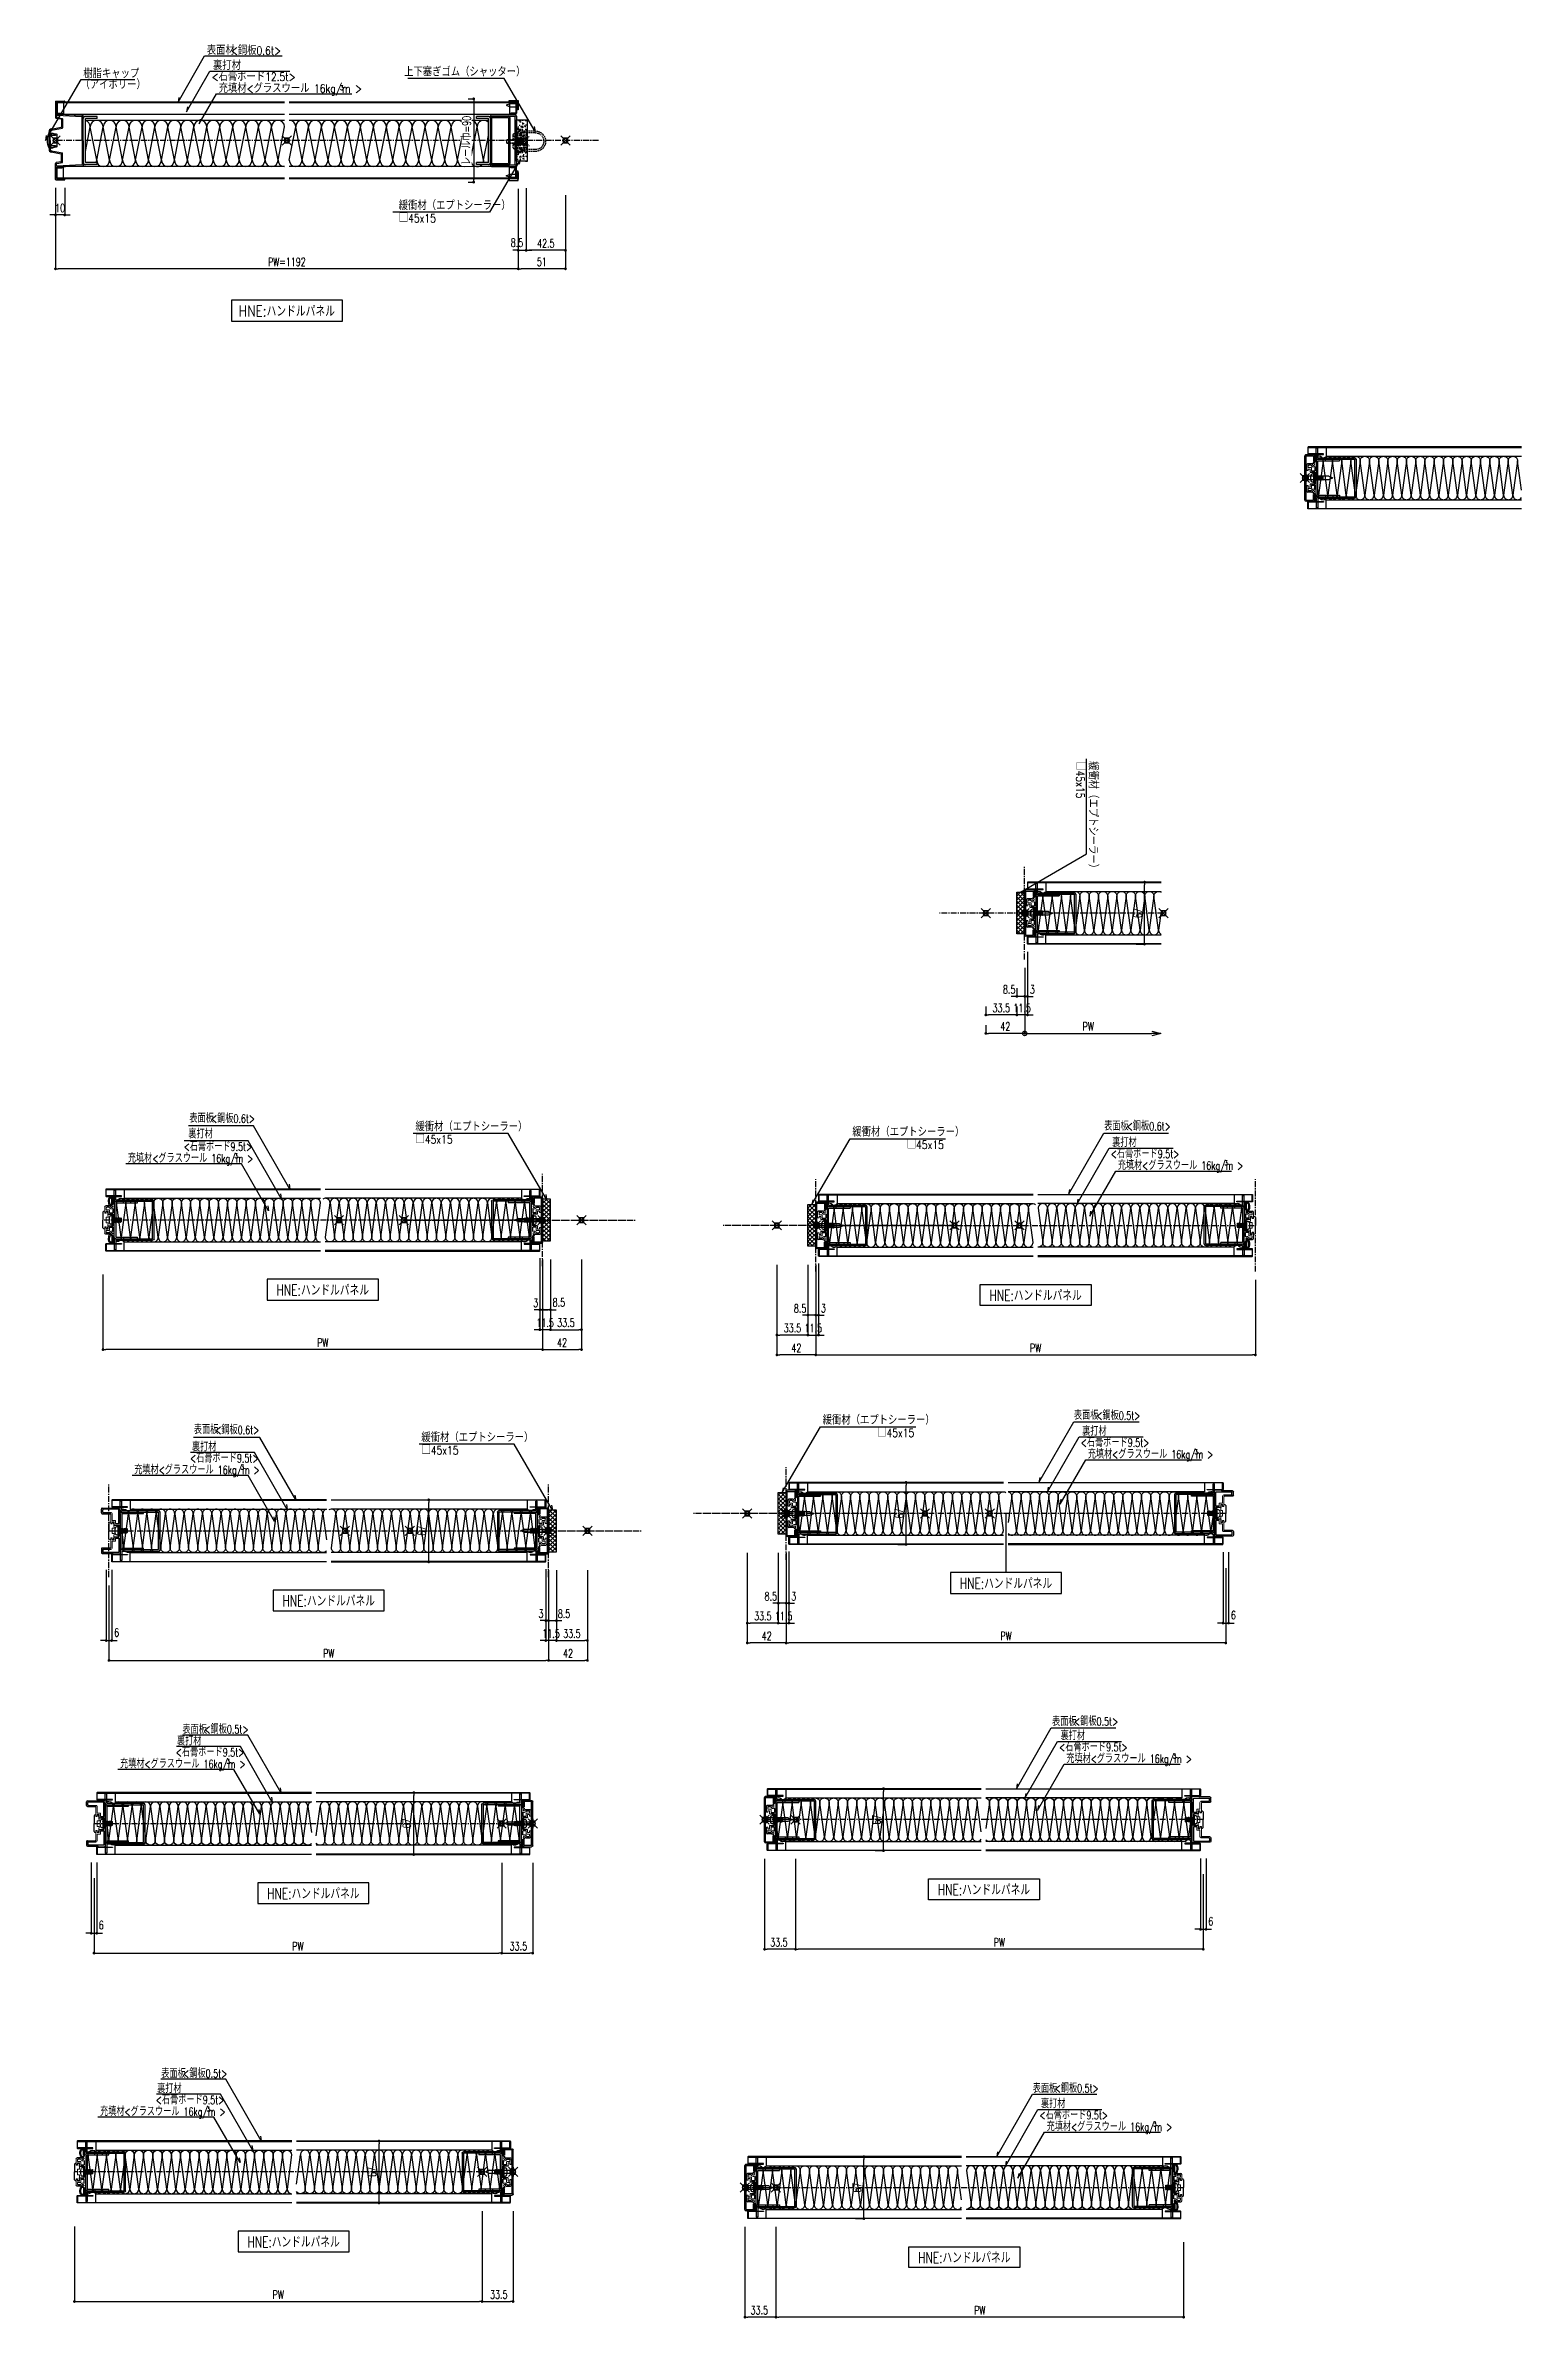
# Model space of a CAD drawing. Extents: x -275225 to 47266, y -41063 to 95295.
# Drawn here: x -222169 to -220574, y -16559 to -14102 of the extents above; entities that cross this region are included whole.
import ezdxf
from ezdxf.enums import TextEntityAlignment as Align

# ---------------------------------------------------------------- set-up
doc = ezdxf.new("R2010")
doc.units = 0
doc.header["$LTSCALE"] = 0.2
doc.header["$PDMODE"] = 99
doc.header["$PDSIZE"] = 5
doc.linetypes.add('CENTER', pattern=[50.8, 31.75, -6.35, 6.35, -6.35])
doc.linetypes.add('HIDDEN', pattern=[9.525, 6.35, -3.175])
for name, color, linetype in [('_P16_製品寸法', 9, 'Continuous'), ('_基準', 1, 'CENTER'), ('_文字', 3, 'Continuous'), ('_製品', 4, 'Continuous'), ('_製品寸法', 9, 'Continuous'), ('KIJUN', 1, 'CENTER'), ('樹脂', 6, 'Continuous')]:
    doc.layers.add(name, color=color, linetype=linetype)
doc.layers.add('_ポイント', color=1, linetype='Continuous', plot=False)
doc.styles.add('OKAMURA', font='SIMPLEX.shx', dxfattribs={"width": 0.7, "bigfont": 'BIGFONT.shx'})
doc.dimstyles.new('OKAMURA-003', dxfattribs={"dimscale": 3, "dimtxt": 3, "dimasz": 1, "dimexe": 0, "dimexo": 3, "dimgap": 1, "dimtad": 1, "dimdec": 3, "dimdsep": 46, "dimtxsty": 'OKAMURA', "dimblk1": 'DOT', "dimblk2": 'DOT', "dimsah": 1, "dimcen": 0, "dimclrd": 9, "dimclre": 9, "dimclrt": 3, "dimadec": 0, "dimazin": 0, "dimtfac": 1, "dimtdec": 3, "dimtix": 1, "dimtmove": 2, "dimatfit": 3, "dimldrblk": 'NONE', "dimfxl": 0, "dimtolj": 1, "dimarcsym": 0})

msp = doc.modelspace()

# ---------------------------------------------------------------- texts
at = {"layer": '_文字', "style": 'OKAMURA', "width": 0.8}
for s, height, p in [('表面材 ', 9, (-221995.0166, -14112.3496)), ('裏打材 ', 9, (-221988.323, -14128.7275)), ('<鋼板0.6t> ', 9, (-221968.8654, -14112.4632)), ('樹脂キャップ', 9, (-222128.4362, -14137.6072)), ('（アイボリー）', 9, (-222131.405, -14149.4775)), ('<石膏ボード12.5t> ', 9, (-221989.7109, -14140.8003)), ('充填材<グラスウール 16kg/m > ', 9, (-221982.1906, -14153.454)), ('3', 5, (-221851.0177, -14150.6428)), ('上下塞ぎゴム（シャッター）', 9, (-221781.803, -14135.7009)), ('緩衝材（エプトシーラー）', 9, (-221787.6326, -14280.1003)), ('□45x15', 9, (-221787.5204, -14293.6767))]:
    msp.add_text(s, height=height, dxfattribs=at).set_placement(p)
msp.add_text('HNE:ハンドルパネル', height=12, dxfattribs=at).set_placement((-221908.4913, -14389.098), align=Align.MIDDLE)
for s, p in [('□45x15', (-221055.7802, -14876.0125)), ('緩衝材（エプトシーラー）', (-221042.2039, -14875.9003))]:
    msp.add_text(s, height=9, rotation=270, dxfattribs=at).set_placement(p)

# ---------------------------------------------------------------- blocks, each defined once
blk = doc.blocks.new('P16KONEJI')
at = {"layer": '_製品', "color": 0, "linetype": 'ByBlock'}
for p, q in [((3.3, 9.9), (1.8, 9.8)), ((3.3, 0.9), (1.8, 1)), ((3.3, 10.8), (3.3, 0)), ((4.3, 10.8), (3.3, 10.8)), ((3.3, 7.8), (3.3, 7.9)), ((3.3, 7.9), (3.4, 7.9)), ((3.3, 7.9), (3.7, 2.9)), ((3.4, 7.9), (3.7, 7.5)), ((3.4, 7.9), (3.8, 2.9)), ((3.5, 3.4), (3.7, 2.9)), ((3.7, 2.9), (3.8, 2.9)), ((3.8, 2.9), (4.1, 3.4)), ((3.9, 7.5), (4.1, 7.9)), ((4.1, 7.9), (4.2, 7.9)), ((4.1, 7.9), (4.5, 2.9)), ((4.2, 7.9), (4.5, 7.5)), ((4.2, 7.9), (4.6, 2.9)), ((4.3, 10.8), (4.3, 0)), ((4.3, 3.4), (4.5, 2.9)), ((4.5, 2.9), (4.6, 2.9)), ((4.6, 2.9), (4.9, 3.4)), ((4.7, 7.5), (4.9, 7.9)), ((4.9, 7.9), (5.3, 2.9)), ((4.9, 7.9), (5, 7.9)), ((5, 7.9), (5.4, 2.9)), ((5, 7.9), (5.3, 7.5)), ((5.1, 3.4), (5.3, 2.9)), ((5.3, 2.9), (5.4, 2.9)), ((5.4, 2.9), (5.7, 3.4)), ((5.5, 7.5), (5.7, 7.9)), ((5.7, 7.9), (5.8, 7.9)), ((5.7, 7.9), (6.1, 2.9)), ((5.8, 7.9), (6.1, 7.5)), ((5.8, 7.9), (6.2, 2.9)), ((5.9, 3.4), (6.1, 2.9)), ((6.1, 2.9), (6.2, 2.9)), ((6.2, 2.9), (6.5, 3.4)), ((6.3, 7.5), (6.5, 7.9)), ((6.5, 7.9), (6.6, 7.9)), ((6.5, 7.9), (6.9, 2.9)), ((6.6, 7.9), (6.9, 7.5)), ((6.6, 7.9), (7, 2.9)), ((6.7, 3.4), (6.9, 2.9)), ((6.9, 2.9), (7, 2.9)), ((7, 2.9), (7.3, 3.4)), ((7.1, 7.5), (7.3, 7.9)), ((7.3, 7.9), (7.4, 7.9)), ((7.3, 7.9), (7.7, 2.9)), ((7.4, 7.9), (7.7, 7.5)), ((7.4, 7.9), (7.8, 2.9)), ((7.5, 3.4), (7.7, 2.9)), ((7.7, 2.9), (7.8, 2.9)), ((7.8, 2.9), (8.1, 3.4)), ((7.9, 7.5), (8.1, 7.9)), ((8.1, 7.9), (8.2, 7.9)), ((8.1, 7.9), (8.5, 2.9)), ((8.2, 7.9), (8.5, 7.5)), ((8.2, 7.9), (8.6, 2.9)), ((8.3, 3.4), (8.5, 2.9)), ((8.5, 2.9), (8.6, 2.9)), ((8.6, 2.9), (8.9, 3.4)), ((8.7, 7.5), (8.9, 7.9)), ((8.9, 7.9), (9, 7.9)), ((8.9, 7.9), (9.3, 2.9)), ((9, 7.9), (9.3, 7.5)), ((9, 7.9), (9.4, 2.9)), ((9.1, 3.4), (9.3, 2.9)), ((9.3, 2.9), (9.4, 2.9)), ((9.4, 2.9), (9.7, 3.4)), ((9.5, 7.5), (9.7, 7.9)), ((9.7, 7.9), (9.8, 7.9)), ((9.7, 7.9), (10.1, 2.9)), ((9.8, 7.9), (10.1, 7.5)), ((9.8, 7.9), (10.2, 2.9)), ((9.9, 3.4), (10.1, 2.9)), ((10.1, 2.9), (10.2, 2.9)), ((10.2, 2.9), (10.5, 3.4)), ((10.3, 7.5), (10.5, 7.9)), ((10.5, 7.9), (10.6, 7.9)), ((10.5, 7.9), (10.9, 2.9)), ((10.6, 7.9), (10.9, 7.5)), ((10.6, 7.9), (11, 2.9)), ((10.7, 3.4), (10.9, 2.9)), ((10.9, 2.9), (11, 2.9)), ((11, 2.9), (11.3, 3.4)), ((11.1, 7.5), (11.3, 7.9)), ((11.3, 7.9), (11.4, 7.9)), ((11.3, 7.9), (11.7, 2.9)), ((11.4, 7.9), (11.7, 7.5)), ((11.4, 7.9), (11.8, 2.9)), ((11.5, 3.4), (11.7, 2.9)), ((11.7, 2.9), (11.8, 2.9)), ((11.8, 2.9), (12.1, 3.4)), ((11.9, 7.5), (12.1, 7.9)), ((12.1, 7.9), (12.2, 7.9)), ((12.1, 7.9), (12.5, 2.9)), ((12.2, 7.9), (12.5, 7.5)), ((12.2, 7.9), (12.6, 2.9)), ((12.3, 3.4), (12.5, 2.9)), ((12.5, 2.9), (12.6, 2.9)), ((12.6, 2.9), (12.9, 3.4)), ((12.7, 7.5), (12.9, 7.9)), ((12.9, 7.9), (13, 7.9)), ((12.9, 7.9), (13.3, 3.5)), ((13, 7.9), (13.3, 7.5)), ((13, 7.9), (13.3, 3.5)), ((13.3, 3.5), (13, 3.4)), ((13.3, 7.5), (13.3, 3.5)), ((4.3, 0), (3.3, 0))]:
    blk.add_line(p, q, dxfattribs=at)
for centre, radius, start, end in [((12, 5.4), 12, 164.506, 195.494), ((2, 8.2), 1.6, 95, 164.506), ((2, 2.6), 1.6, 195.494, 265), ((3.4, 3.3), 0.115, 30, 150), ((3.8, 7.5), 0.115, 210, 330), ((4.2, 3.3), 0.115, 30, 150), ((4.6, 7.5), 0.115, 210, 330), ((5, 3.3), 0.115, 30, 150), ((5.4, 7.5), 0.115, 210, 330), ((5.8, 3.3), 0.115, 30, 150), ((6.2, 7.5), 0.115, 210, 330), ((6.6, 3.3), 0.115, 30, 150), ((7, 7.5), 0.115, 210, 330), ((7.4, 3.3), 0.115, 30, 150), ((7.8, 7.5), 0.115, 210, 330), ((8.2, 3.3), 0.115, 30, 150), ((8.6, 7.5), 0.115, 210, 330), ((9, 3.3), 0.115, 30, 150), ((9.4, 7.5), 0.115, 210, 330), ((9.8, 3.3), 0.115, 30, 150), ((10.2, 7.5), 0.115, 210, 330), ((10.6, 3.3), 0.115, 30, 150), ((11, 7.5), 0.115, 210, 330), ((11.4, 3.3), 0.115, 30, 150), ((11.8, 7.5), 0.115, 210, 330), ((12.2, 3.3), 0.115, 30, 150), ((12.6, 7.5), 0.115, 210, 330), ((13, 3.3), 0.115, 112.5605, 150)]:
    blk.add_arc(centre, radius, start, end, dxfattribs=at)
blk = doc.blocks.new('P16USHEISYO')
at = {"color": 0, "linetype": 'ByBlock'}
for p, q in [((5, 50), (16.4, 50)), ((16.8, 50.4), (16.4, 50)), ((17, 50.5), (23.9, 50.5)), ((24.4, 25.8), (24.4, 50)), ((4, 45), (4, 49)), ((5, 44), (13.7, 44)), ((5.5, 45.7), (5.5, 48.3)), ((22.9, 48.8), (6, 48.8)), ((6, 45.2), (14.7, 45.2)), ((12.2, 34), (12.2, 25.5)), ((12.2, 17), (12.2, 25.5)), ((12.2, 17), (12.2, 25.5)), ((12.2, 17), (12.2, 25.5)), ((17.9, 31.8), (22.9, 31.8)), ((19.2, 33.3), (22.9, 33.3)), ((22.9, 33.3), (22.9, 48.8)), ((22.9, 31.8), (22.9, 25.8)), ((22.9, 25.8), (23.2, 25.5)), ((22.9, 25.2), (23.2, 25.5)), ((22.9, 19.2), (22.9, 25.2)), ((24.4, 25.8), (24.1, 25.5)), ((24.1, 25.5), (24.4, 25.2)), ((24.4, 25.2), (24.4, 1)), ((4, 6), (4, 2)), ((5, 7), (13.7, 7)), ((5, 1), (16.4, 1)), ((5.5, 5.3), (5.5, 2.7)), ((6, 5.8), (14.7, 5.8)), ((22.9, 2.2), (6, 2.2)), ((16.8, 0.6), (16.4, 1)), ((17, 0.5), (23.9, 0.5)), ((17.9, 19.2), (22.9, 19.2)), ((19.2, 17.7), (22.9, 17.7)), ((22.9, 17.7), (22.9, 2.2))]:
    blk.add_line(p, q, dxfattribs=at)
at = {"color": 0, "linetype": 'ByBlock', "lineweight": 15}
for p, q in [((12.2, 34), (13.2, 35)), ((14.2, 35), (13.2, 35)), ((14.2, 43.5), (14.2, 33.5)), ((14.2, 33), (14.2, 35)), ((14.2, 33.5), (15.7, 33.5)), ((14.2, 33), (15.7, 33)), ((14.2, 33), (15.7, 33)), ((15.7, 44.2), (15.7, 36.7)), ((18.9, 36.7), (15.7, 36.7)), ((15.7, 33.5), (15.7, 35.2)), ((15.7, 35.2), (17.7, 35.2)), ((17.2, 34.7), (15.7, 34.7)), ((15.7, 33), (15.7, 34.7)), ((15.7, 33), (15.7, 34.5)), ((15.7, 28.5), (17.7, 28.5)), ((15.7, 28.5), (15.7, 22.5)), ((15.7, 28.5), (17.7, 28.5)), ((15.7, 28.5), (15.7, 22.5)), ((17.7, 28.5), (17.2, 34.7)), ((17.7, 28.5), (17.2, 34.5)), ((17.7, 32), (17.7, 35.2)), ((17.7, 28.5), (17.7, 28.5)), ((19.2, 33.3), (19.2, 36.4)), ((12.2, 17), (13.2, 16)), ((14.2, 16), (13.2, 16)), ((14.2, 18), (14.2, 16)), ((14.2, 18), (15.7, 18)), ((14.2, 18), (15.7, 18)), ((14.2, 7.5), (14.2, 17.5)), ((14.2, 17.5), (15.7, 17.5)), ((15.7, 22.5), (17.7, 22.5)), ((15.7, 22.5), (17.7, 22.5)), ((15.7, 18), (15.7, 16.5)), ((15.7, 18), (15.7, 16.2)), ((15.7, 17.5), (15.7, 15.7)), ((17.2, 16.2), (15.7, 16.2)), ((15.7, 15.7), (17.7, 15.7)), ((15.7, 6.8), (15.7, 14.2)), ((18.9, 14.2), (15.7, 14.2)), ((17.7, 22.5), (17.2, 16.2)), ((17.7, 22.5), (17.7, 22.4)), ((17.7, 19), (17.7, 15.7)), ((19.2, 17.7), (19.2, 14.5))]:
    blk.add_line(p, q, dxfattribs=at)
at = {"color": 0, "linetype": 'ByBlock'}
for centre, radius, start, end in [((5, 49), 1, 90, 180), ((17, 50.2), 0.3, 90, 135), ((23.9, 50), 0.5, 0, 90), ((5, 45), 1, 180, 270), ((6, 48.3), 0.5, 90, 180), ((6, 45.7), 0.5, 180, 270), ((13.7, 43.5), 0.5, 0, 90), ((17.9, 32), 0.2, 180, 270), ((5, 6), 1, 90, 180), ((5, 2), 1, 180, 270), ((6, 5.3), 0.5, 90, 180), ((6, 2.7), 0.5, 180, 270), ((13.7, 7.5), 0.5, 270, 0), ((17, 0.8), 0.3, 225, 270), ((17.9, 19), 0.2, 90, 180), ((23.9, 1), 0.5, 270, 0)]:
    blk.add_arc(centre, radius, start, end, dxfattribs=at)
at = {"color": 0, "linetype": 'ByBlock', "lineweight": 15}
for centre, radius, start, end in [((14.7, 44.2), 1, 0, 90), ((18.9, 36.4), 0.3, 0, 90), ((14.7, 6.8), 1, 270, 0), ((18.9, 14.5), 0.3, 270, 0)]:
    blk.add_arc(centre, radius, start, end, dxfattribs=at)
blk = doc.blocks.new('A$C0FB026AB')
at = {"color": 0, "linetype": 'ByBlock'}
for p, q in [((12.200001, 21.900002), (12.200001, 32.1)), ((13.799999, 32.1), (12.200001, 32.1)), ((13.799999, 21.9), (13.799999, 32.1)), ((12.200001, 18.65), (12.200001, -18.65)), ((13.800001, 20.300002), (53.600001, 20.300002)), ((13.800001, 20.25), (37.200001, 20.25)), ((13.800001, 18.65), (13.800001, -18.65)), ((13.800001, 18.65), (37.200001, 18.65)), ((13.801264, 21.9), (53.600001, 21.9)), ((22.200001, 18.65), (22.200001, 20.25)), ((37.200001, 18.65), (37.200001, 20.25)), ((53.600001, -20.300001), (53.600001, 20.300002)), ((55.200001, -20.300001), (55.200001, 20.300002)), ((12.200001, -21.900024), (12.200001, -32.100022)), ((13.799999, -20.300001), (53.600001, -20.300001)), ((13.799999, -21.899999), (13.799999, -32.099999)), ((13.799999, -21.9), (53.600001, -21.9)), ((13.800001, -18.65), (37.200001, -18.65)), ((13.800001, -20.25), (37.200001, -20.25)), ((22.200001, -18.649999), (22.200001, -20.249999)), ((30.200001, -18.649999), (30.200001, -20.249999)), ((37.200001, -20.25), (37.200001, -18.65)), ((13.799999, -32.1), (12.200001, -32.1))]:
    blk.add_line(p, q, dxfattribs=at)
for centre, start, end in [((13.800001, 21.900002), 180, 270), ((13.800001, 18.65), 90, 180), ((53.600001, 20.3), 0, 90), ((13.800001, -18.65), 180, 270), ((13.800001, -21.900024), 90, 180), ((53.600001, -20.3), 270, 0)]:
    blk.add_arc(centre, 1.6, start, end, dxfattribs=at)
blk = doc.blocks.new('A$C6158021A')
at = {"color": 0, "linetype": 'ByBlock'}
for p, q in [((-13.799999, 32.100011), (-12.200001, 32.100011)), ((-13.799999, 21.900011), (-13.799999, 32.100011)), ((-12.200001, 21.900013), (-12.200001, 32.100011)), ((-55.200001, -20.29999), (-55.200001, 20.300013)), ((-13.801264, 21.900011), (-53.600001, 21.900011)), ((-13.800001, 20.300013), (-53.600001, 20.300013)), ((-53.600001, -20.29999), (-53.600001, 20.300013)), ((-13.800001, 20.250011), (-37.200001, 20.250011)), ((-37.200001, 18.650011), (-37.200001, 20.250011)), ((-13.800001, 18.650011), (-37.200001, 18.650011)), ((-30.200001, 18.650011), (-30.200001, 20.250011)), ((-22.200001, 18.650011), (-22.200001, 20.250011)), ((-13.800001, 18.650011), (-13.800001, -18.649989)), ((-13.799999, -20.29999), (-53.600001, -20.29999)), ((-13.799999, -21.899989), (-53.600001, -21.899989)), ((-13.800001, -18.649989), (-37.200001, -18.649989)), ((-37.200001, -20.249989), (-37.200001, -18.649989)), ((-13.800001, -20.249989), (-37.200001, -20.249989)), ((-30.200001, -18.649988), (-30.200001, -20.249988)), ((-22.200001, -18.649988), (-22.200001, -20.249988)), ((-13.799999, -21.899988), (-13.799999, -32.099988)), ((-12.200001, -21.900013), (-12.200001, -32.100011)), ((-13.799999, -32.099989), (-12.200001, -32.099989))]:
    blk.add_line(p, q, dxfattribs=at)
for centre, start, end in [((-53.600001, 20.300011), 90, 180), ((-13.800001, 21.900013), 270, 0), ((-13.800001, 18.650011), 0, 90), ((-53.600001, -20.299988), 180, 270), ((-13.800001, -18.649989), 270, 0), ((-13.800001, -21.900013), 0, 90)]:
    blk.add_arc(centre, 1.6, start, end, dxfattribs=at)
blk = doc.blocks.new('A$C74EC5A1A')
at = {"layer": '_製品', "color": 0, "linetype": 'ByBlock'}
for p, q in [((0, 10), (0, 8.9)), ((0.2, 10.2), (24.7, 10.2)), ((0.2, 10.2), (24.7, 10.2)), ((0.2, 10.2), (24.7, 10.2)), ((0.2, 8.7), (7.7, 8.7)), ((5.4, 8.7), (0.5, 8.7)), ((7.4, 8.7), (2.5, 8.7)), ((8.2, 7.5), (8.2, 8.2)), ((9.8, 6), (9.7, 5.8)), ((9.7, 5.6), (9.7, 1)), ((11.2, 4.6), (11.2, 2)), ((12.9, 8.7), (17.2, 8.7)), ((17.2, 5), (17.2, 8.7)), ((18.7, 8.7), (24.7, 8.7)), ((18.7, 3.7), (18.7, 8.7)), ((25, 9.9), (24.7, 10.2)), ((25.3, 10.2), (24.7, 10.2)), ((24.7, 8.7), (25, 9)), ((25.3, 10.2), (25, 9.9)), ((25.3, 8.7), (25, 9)), ((49.8, 10.2), (25.3, 10.2)), ((31.3, 8.7), (25.3, 8.7)), ((31.3, 3.7), (31.3, 8.7)), ((37.1, 8.7), (32.8, 8.7)), ((32.8, 5), (32.8, 8.7)), ((38.8, 4.6), (38.8, 2)), ((40.2, 6), (40.3, 5.8)), ((40.3, 5.6), (40.3, 1)), ((41.8, 7.5), (41.8, 8.2)), ((49.8, 8.7), (42.3, 8.7)), ((50, 10), (50, 8.9))]:
    blk.add_line(p, q, dxfattribs=at)
at = {"layer": '_製品', "color": 0, "linetype": 'ByBlock', "lineweight": 15}
for p, q in [((9.5, 7.7), (9.4, 7.2)), ((10.4, 6.2), (10.3, 6.2)), ((10.4, 8.2), (10.9, 8.1)), ((10.4, 8.2), (10.9, 8.1)), ((11.3, 6.7), (11.4, 7.2)), ((11.7, 1.5), (13.8, 1.5)), ((12.8, 6.3), (12.9, 6.8)), ((13.8, 4.7), (13.8, 1.5)), ((17.2, 5), (14.1, 5)), ((18.5, 3.5), (15.3, 3.5)), ((15.3, 1.5), (15.3, 3.5)), ((17, 1.5), (15.3, 1.5)), ((17, 0), (17, 1.5)), ((31.5, 3.5), (34.8, 3.5)), ((32.8, 5), (36, 5)), ((33, 0), (33, 1.5)), ((33, 1.5), (34.8, 1.5)), ((34.8, 1.5), (34.8, 3.5)), ((36.3, 4.7), (36.3, 1.5)), ((38.3, 1.5), (36.3, 1.5)), ((37.2, 6.3), (37.1, 6.8)), ((38.7, 6.7), (38.6, 7.2)), ((39.6, 8.2), (39.1, 8.1)), ((39.6, 8.2), (39.1, 8.1)), ((39.6, 6.2), (39.7, 6.2)), ((40.5, 7.7), (40.6, 7.2)), ((10.7, 0), (17, 0)), ((39.3, 0), (33, 0))]:
    blk.add_line(p, q, dxfattribs=at)
at = {"layer": '_製品', "color": 0, "linetype": 'ByBlock'}
for centre, radius, start, end in [((0.2, 10), 0.2, 90, 180), ((0.2, 8.9), 0.2, 180, 270), ((7.7, 8.2), 0.5, 0, 90), ((10.2, 5.6), 0.5, 147.6627, 180), ((10.7, 1), 1, 180, 270), ((11.7, 2), 0.5, 180, 270), ((18.5, 3.7), 0.2, 270, 0), ((31.5, 3.7), 0.2, 180, 270), ((38.3, 2), 0.5, 270, 0), ((39.3, 1), 1, 270, 0), ((39.8, 5.6), 0.5, 0, 32.3373), ((42.3, 8.2), 0.5, 90, 180), ((49.8, 10), 0.2, 0, 90), ((49.8, 8.9), 0.2, 270, 0)]:
    blk.add_arc(centre, radius, start, end, dxfattribs=at)
at = {"layer": '_製品', "color": 0, "linetype": 'ByBlock', "lineweight": 15}
for centre, radius, start, end in [((8.8, 7.5), 0.607, 180, 334.8239), ((10.2, 7.5), 0.75, 75, 165), ((10.2, 5.8), 0.375, 75, 152.8081), ((10.6, 6.9), 0.75, 255, 345), ((10.7, 7.4), 0.75, 345, 75), ((11.4, 4.6), 0.2, 108.4094, 180), ((10.6, 6.9), 2.25, 288.4094, 345), ((12.9, 8.5), 0.2, 90, 207.8181), ((10.7, 7.4), 2.25, 345, 27.8181), ((14.1, 4.7), 0.3, 90, 180), ((36, 4.7), 0.3, 0, 90), ((39.3, 7.4), 2.25, 152.1819, 195), ((37.1, 8.5), 0.2, 332.1819, 90), ((39.4, 6.9), 2.25, 195, 251.5906), ((39.3, 7.4), 0.75, 105, 195), ((39.4, 6.9), 0.75, 195, 285), ((38.6, 4.6), 0.2, 0, 71.5906), ((39.8, 7.5), 0.75, 15, 105), ((39.8, 5.8), 0.375, 27.1919, 105), ((41.2, 7.5), 0.607, 205.1761, 0)]:
    blk.add_arc(centre, radius, start, end, dxfattribs=at)
blk = doc.blocks.new('A$C7A8C021E')
at = {"color": 0, "linetype": 'ByBlock'}
for p, q in [((0, 9.3), (0, 1.2)), ((1.2, 10.5), (7, 10.5)), ((1.2, 1.2), (1.2, 9.3)), ((1.2, 9.3), (7, 9.3)), ((48.8, 1.2), (1.2, 1.2)), ((7, 9.3), (7, 10.5)), ((48.8, 10.5), (43, 10.5)), ((43, 9.3), (43, 10.5)), ((48.8, 9.3), (43, 9.3)), ((48.8, 1.2), (48.8, 9.3)), ((50, 9.3), (50, 1.2)), ((48.8, 0), (1.2, 0))]:
    blk.add_line(p, q, dxfattribs=at)
for centre, start, end in [((1.2, 9.3), 90, 180), ((1.2, 1.2), 180, 270), ((48.8, 9.3), 0, 90), ((48.8, 1.2), 270, 0)]:
    blk.add_arc(centre, 1.2, start, end, dxfattribs=at)
blk = doc.blocks.new('A$C693A4085')
for p, q in [((-1.8, 25.7), (0, 30)), ((-1.8, 25.7), (-1.8, 3.6)), ((1.8, 25.7), (0, 30)), ((1.8, 3.6), (1.8, 25.7)), ((-5, 0.3), (-1.8, 3.6)), ((-5, 0.3), (-5, 0)), ((-5, 0), (5, 0)), ((-1.8, 3.6), (1.8, 3.6)), ((5, 0.3), (1.8, 3.6)), ((5, 0.3), (5, 0))]:
    blk.add_line(p, q)
blk = doc.blocks.new('P16_BASE_SS_WIN_HALF')
at = {"color": 6, "linetype": 'ByBlock', "ltscale": 0.5}
blk.add_line((-13.3, 18.5), (-18.3, -18.5), dxfattribs=at)
at = {"color": 0, "linetype": 'ByBlock', "ltscale": 0.5}
for q in [(-19.2, -11.5), (-18.3, -18.5)]:
    blk.add_line((-18.3, -18.5), q, dxfattribs=at)
at = {"color": 6, "linetype": 'ByBlock', "ltscale": 0.5}
for points in [[(-18.3, -18.5), (-18.3, -18.5, 0.414214), (-13.3, -23.5), (-13.3, -23.5, 0.414214), (-8.3, -18.5), (-8.3, -18.5), (-13.3, 18.5), (-13.3, 18.5, -0.414214), (-8.3, 23.5), (-8.3, 23.5, -0.414214), (-3.3, 18.5), (-3.3, 18.5), (-8.3, -18.5)], [(-8.3, -18.5), (-8.3, -18.5, 0.414214), (-3.3, -23.5), (-3.3, -23.5, 0.414214), (1.7, -18.5), (1.7, -18.5), (-3.3, 18.5), (-3.3, 18.5, -0.414214), (1.7, 23.5), (1.7, 23.5, -0.414214), (6.7, 18.5), (6.7, 18.5), (1.7, -18.5)], [(1.7, -18.5), (1.7, -18.5, 0.414214), (6.7, -23.5), (6.7, -23.5, 0.414214), (11.7, -18.5), (11.7, -18.5), (6.7, 18.5), (6.7, 18.5, -0.414214), (11.7, 23.5), (11.7, 23.5, -0.414214), (16.7, 18.5), (16.7, 18.5), (11.7, -18.5)], [(11.7, -18.5), (11.7, -18.5, 0.414214), (16.7, -23.5), (16.7, -23.5, 0.414214), (21.7, -18.5), (21.7, -18.5), (16.7, 18.5), (16.7, 18.5, -0.414214), (21.7, 23.5), (21.7, 23.5, -0.414214), (26.7, 18.5), (26.7, 18.5), (21.7, -18.5)], [(21.7, -18.5), (21.7, -18.5, 0.414214), (26.7, -23.5), (26.7, -23.5, 0.414214), (31.7, -18.5), (31.7, -18.5), (26.7, 18.5), (26.7, 18.5, -0.414214), (31.7, 23.5), (31.7, 23.5, -0.414214), (36.7, 18.5), (36.7, 18.5), (31.7, -18.5)], [(31.7, -18.5), (31.7, -18.5, 0.414214), (36.7, -23.5), (36.7, -23.5, 0.414214), (41.7, -18.5), (41.7, -18.5), (36.7, 18.5), (36.7, 18.5, -0.414214), (41.7, 23.5), (41.7, 23.5, -0.414214), (46.7, 18.5), (46.7, 18.5), (41.7, -18.5)], [(41.7, -18.5), (41.7, -18.5, 0.414214), (46.7, -23.5), (46.7, -23.5, 0.414214), (51.7, -18.5), (51.7, -18.5), (46.7, 18.5), (46.7, 18.5, -0.414214), (51.7, 23.5), (51.7, 23.5, -0.414214), (56.7, 18.5), (56.7, 18.5), (51.7, -18.5)], [(51.7, -18.5), (51.7, -18.5, 0.414214), (56.7, -23.5), (56.7, -23.5, 0.414214), (61.7, -18.5), (61.7, -18.5), (56.7, 18.5), (56.7, 18.5, -0.414214), (61.7, 23.5), (61.7, 23.5, -0.414214), (66.7, 18.5), (66.7, 18.5), (61.7, -18.5)], [(61.7, -18.5), (61.7, -18.5, 0.414214), (66.7, -23.5), (66.7, -23.5, 0.414214), (71.7, -18.5), (71.7, -18.5), (66.7, 18.5), (66.7, 18.5, -0.414214), (71.7, 23.5), (71.7, 23.5, -0.414214), (76.7, 18.5), (76.7, 18.5), (71.7, -18.5)], [(71.7, -18.5), (71.7, -18.5, 0.414214), (76.7, -23.5), (76.7, -23.5, 0.414214), (81.7, -18.5), (81.7, -18.5), (76.7, 18.5), (76.7, 18.5, -0.414214), (81.7, 23.5), (81.7, 23.5, -0.414214), (86.7, 18.5), (86.7, 18.5), (81.7, -18.5)], [(81.7, -18.5), (81.7, -18.5, 0.414214), (86.7, -23.5), (86.7, -23.5, 0.414214), (91.7, -18.5), (91.7, -18.5), (86.7, 18.5), (86.7, 18.5, -0.414214), (91.7, 23.5), (91.7, 23.5, -0.414214), (96.7, 18.5), (96.7, 18.5), (91.7, -18.5)], [(91.7, -18.5), (91.7, -18.5, 0.414214), (96.7, -23.5), (96.7, -23.5, 0.414214), (101.7, -18.5), (101.7, -18.5), (96.7, 18.5), (96.7, 18.5, -0.414214), (101.7, 23.5), (101.7, 23.5, -0.414214), (106.7, 18.5), (106.7, 18.5), (101.7, -18.5)], [(101.7, -18.5), (101.7, -18.5, 0.414214), (106.7, -23.5), (106.7, -23.5, 0.414214), (111.7, -18.5), (111.7, -18.5), (106.7, 18.5), (106.7, 18.5, -0.414214), (111.7, 23.5), (111.7, 23.5, -0.414214), (116.7, 18.5), (116.7, 18.5), (111.7, -18.5)], [(111.7, -18.5), (111.7, -18.5, 0.414214), (116.7, -23.5), (116.7, -23.5, 0.414214), (121.7, -18.5), (121.7, -18.5), (116.7, 18.5), (116.7, 18.5, -0.414214), (121.7, 23.5), (121.7, 23.5, -0.414214), (126.7, 18.5), (126.7, 18.5), (121.7, -18.5)], [(121.7, -18.5), (121.7, -18.5, 0.414214), (126.7, -23.5), (126.7, -23.5, 0.414214), (131.7, -18.5), (131.7, -18.5), (126.7, 18.5), (126.7, 18.5, -0.414214), (131.7, 23.5), (131.7, 23.5, -0.414214), (136.7, 18.5), (136.7, 18.5), (131.7, -18.5)], [(131.7, -18.5), (131.7, -18.5, 0.414214), (136.7, -23.5), (136.7, -23.5, 0.414214), (141.7, -18.5), (141.7, -18.5), (136.7, 18.5), (136.7, 18.5, -0.414214), (141.7, 23.5), (141.7, 23.5, -0.414214), (146.7, 18.5), (146.7, 18.5), (141.7, -18.5)], [(141.7, -18.5), (141.7, -18.5, 0.414214), (146.7, -23.5), (146.7, -23.5, 0.414214), (151.7, -18.5), (151.7, -18.5), (146.7, 18.5), (146.7, 18.5, -0.414214), (151.7, 23.5), (151.7, 23.5, -0.414214), (156.7, 18.5), (156.7, 18.5), (151.7, -18.5)], [(151.7, -18.5), (151.7, -18.5, 0.414214), (156.7, -23.5), (156.7, -23.5, 0.414214), (161.7, -18.5), (161.7, -18.5), (156.7, 18.5), (156.7, 18.5, -0.414214), (161.7, 23.5), (161.7, 23.5, -0.414214), (166.7, 18.5), (166.7, 18.5), (161.7, -18.5)], [(161.7, -18.5), (161.7, -18.5, 0.414214), (166.7, -23.5), (166.7, -23.5, 0.414214), (171.7, -18.5), (171.7, -18.5), (166.7, 18.5), (166.7, 18.5, -0.414214), (171.7, 23.5), (171.7, 23.5, -0.414214), (176.7, 18.5), (176.7, 18.5), (171.7, -18.5)], [(171.7, -18.5), (171.7, -18.5, 0.414214), (176.7, -23.5), (176.7, -23.5, 0.414214), (181.7, -18.5), (181.7, -18.5), (176.7, 18.5), (176.7, 18.5, -0.414214), (181.7, 23.5), (181.7, 23.5, -0.414214), (186.7, 18.5), (186.7, 18.5), (181.7, -18.5)], [(181.7, -18.5), (181.7, -18.5, 0.414214), (186.7, -23.5), (186.7, -23.5, 0.414214), (191.7, -18.5), (191.7, -18.5), (186.7, 18.5), (186.7, 18.5, -0.414214), (191.7, 23.5), (191.7, 23.5, -0.414214), (196.7, 18.5), (196.7, 18.5), (191.7, -18.5)], [(191.7, -18.5), (191.7, -18.5, 0.414214), (196.7, -23.5), (196.7, -23.5, 0.264518), (201, -21.1, 0.264518)]]:
    blk.add_lwpolyline(points, format="xyb", dxfattribs=at)
blk.add_lwpolyline([(201, -13.3), (196.7, 18.5), (196.7, 18.5)], dxfattribs=at)
blk.add_arc((-18.3, 18.5), 5, 0, 90, dxfattribs=at)
at = {"color": 0, "linetype": 'ByBlock', "ltscale": 0.5}
blk.add_arc((-23.3, -18.5), 5, 324.284, 0, dxfattribs=at)
at = {"layer": '_ポイント'}
blk.add_point((-33, 0), dxfattribs=at)
at = {"layer": '_製品'}
for points in [[(201, 33.5), (-29.5, 33.5, 0.414214), (-30, 33), (-30, 26, 0.414214), (-29.5, 25.5), (-13, 25.5), (-13, 26), (-29.5, 26), (-29.5, 33), (201, 33)], [(201, -33.5), (-29.5, -33.5, -0.414214), (-30, -33), (-30, -26, -0.414214), (-29.5, -25.5), (-13, -25.5), (-13, -26), (-29.5, -26), (-29.5, -33), (201, -33)]]:
    blk.add_lwpolyline(points, format="xyb", dxfattribs=at)
for points in [[(-10, 33), (-10, 23.5), (201, 23.5)], [(-10, -33), (-10, -23.5), (201, -23.5)]]:
    blk.add_lwpolyline(points, dxfattribs=at)
at = {"color": 6, "xscale": -1, "rotation": 180}
blk.add_blockref('P16KONEJI', (-26.6, 5.4), dxfattribs=at)
at = {"layer": '_製品'}
for name, p, rotation in [('A$C7A8C021E', (-33, 25), 270), ('A$C74EC5A1A', (-31, 25), 270), ('A$C6158021A', (-33, 0), 180), ('A$C693A4085', (-33, 0), 270)]:
    blk.add_blockref(name, p, dxfattribs=dict(at, rotation=rotation))
blk = doc.blocks.new('_DOT')
at = {"color": 0, "linetype": 'ByBlock'}
blk.add_line((-0.5, 0), (-1, 0), dxfattribs=at)
at = {"color": 0, "linetype": 'ByBlock', "const_width": 0.5}
blk.add_lwpolyline([(-0.25, 0, 1), (0.25, 0, 1)], format="xyb", close=True, dxfattribs=at)
blk = doc.blocks.new('*D798')
at = {"layer": '_製品寸法', "color": 9, "lineweight": -2, "transparency": 16777216}
for p, q in [((0, -42.5), (0, -140)), ((-440.5, -59), (-440.5, -140)), ((-437.5, -140), (-3, -140))]:
    blk.add_line(p, q, dxfattribs=at)
at = {"layer": 'Defpoints', "color": 0, "transparency": 16777216}
for p in [(0, -33.5), (-440.5, -50), (0, -140)]:
    blk.add_point(p, dxfattribs=at)
at = {"layer": '_製品寸法', "color": 9, "lineweight": -2, "transparency": 16777216, "xscale": 3, "yscale": 3, "zscale": 3, "rotation": 180}
blk.add_blockref('_DOT', (-440.5, -140), dxfattribs=at)
at = {"layer": '_製品寸法', "color": 9, "lineweight": -2, "transparency": 16777216, "xscale": 3, "yscale": 3, "zscale": 3}
blk.add_blockref('_DOT', (0, -140), dxfattribs=at)
at = {"layer": '_製品寸法', "color": 3, "transparency": 16777216, "insert": (-220.2, -132.5), "char_height": 9, "attachment_point": 5, "style": 'OKAMURA'}
blk.add_mtext('\\A1;PW', dxfattribs=at)
blk = doc.blocks.new('_None')
blk = doc.blocks.new('*D799')
at = {"layer": '_製品寸法', "color": 9, "lineweight": -2, "transparency": 16777216}
for p, q in [((-104, 33.5), (-95, 33.5)), ((-95, -30.5), (-95, 30.5)), ((-104, -33.5), (-95, -33.5))]:
    blk.add_line(p, q, dxfattribs=at)
at = {"layer": 'Defpoints', "color": 0, "transparency": 16777216}
for p in [(-95, 33.5), (-95, 33.5), (-95, -33.5)]:
    blk.add_point(p, dxfattribs=at)
at = {"layer": '_製品寸法', "color": 9, "lineweight": -2, "transparency": 16777216, "xscale": 3, "yscale": 3, "zscale": 3}
for p, rotation in [((-95, 33.5), 90), ((-95, -33.5), 270)]:
    blk.add_blockref('_DOT', p, dxfattribs=dict(at, rotation=rotation))
at = {"layer": '_製品寸法', "color": 3, "transparency": 16777216, "insert": (-102.5, 0), "char_height": 9, "attachment_point": 5, "rotation": 90, "style": 'OKAMURA'}
blk.add_mtext('\\A1;67', dxfattribs=at)
blk = doc.blocks.new('*D800')
at = {"layer": '_製品寸法', "color": 9, "lineweight": -2, "transparency": 16777216}
for p, q in [((33.5, -42.5), (33.5, -140)), ((0, -61.5), (0, -140)), ((3, -140), (30.5, -140))]:
    blk.add_line(p, q, dxfattribs=at)
at = {"layer": 'Defpoints', "color": 0, "transparency": 16777216}
for p in [(33.5, -33.5), (0, -52.5), (33.5, -140)]:
    blk.add_point(p, dxfattribs=at)
at = {"layer": '_製品寸法', "color": 9, "lineweight": -2, "transparency": 16777216, "xscale": 3, "yscale": 3, "zscale": 3, "rotation": 180}
blk.add_blockref('_DOT', (0, -140), dxfattribs=at)
at = {"layer": '_製品寸法', "color": 9, "lineweight": -2, "transparency": 16777216, "xscale": 3, "yscale": 3, "zscale": 3}
blk.add_blockref('_DOT', (33.5, -140), dxfattribs=at)
at = {"layer": '_製品寸法', "color": 3, "transparency": 16777216, "insert": (18, -132.5), "char_height": 9, "attachment_point": 5, "style": 'OKAMURA'}
blk.add_mtext('\\A1;33.5', dxfattribs=at)
blk = doc.blocks.new('*D801')
at = {"layer": '_製品寸法', "color": 9, "lineweight": -2, "transparency": 16777216}
for p, q in [((-443.5, -42), (-443.5, -118.5)), ((-437.5, -42), (-437.5, -118.5)), ((-446.5, -118.5), (-449.5, -118.5)), ((-443.5, -118.5), (-437.5, -118.5)), ((-434.5, -118.5), (-431.5, -118.5))]:
    blk.add_line(p, q, dxfattribs=at)
at = {"layer": 'Defpoints', "color": 0, "transparency": 16777216}
for p in [(-443.5, -33), (-437.5, -33), (-437.5, -118.5)]:
    blk.add_point(p, dxfattribs=at)
at = {"layer": '_製品寸法', "color": 9, "lineweight": -2, "transparency": 16777216, "xscale": 3, "yscale": 3, "zscale": 3}
blk.add_blockref('_DOT', (-443.5, -118.5), dxfattribs=at)
at = {"layer": '_製品寸法', "color": 9, "lineweight": -2, "transparency": 16777216, "xscale": 3, "yscale": 3, "zscale": 3, "rotation": 180}
blk.add_blockref('_DOT', (-437.5, -118.5), dxfattribs=at)
at = {"layer": '_製品寸法', "color": 3, "transparency": 16777216, "insert": (-432.7, -109.7), "char_height": 9, "attachment_point": 5, "style": 'OKAMURA'}
blk.add_mtext('\\A1;6', dxfattribs=at)
blk = doc.blocks.new('P16UGHEISYO')
at = {"layer": '_製品', "color": 0, "linetype": 'ByBlock', "lineweight": 15}
for p, q in [((0, 0), (0, 25.3)), ((2, 14.6), (2.1, 14.1)), ((2, 14.6), (2.1, 14.1)), ((2.5, 15.5), (3, 15.6)), ((3.5, 13.7), (3, 13.6)), ((3.9, 12.2), (3.4, 12.1)), ((4.1, 14.6), (4, 14.7)), ((5.2, 7.8), (5.2, 10.9)), ((5.5, 11.2), (8.7, 11.2)), ((6.7, 6.5), (6.7, 9.7)), ((8.7, 9.7), (6.7, 9.7)), ((6.7, 3), (7.2, 9.2)), ((6.7, 3), (7.2, 9)), ((6.7, 3), (6.7, 3)), ((8.7, 3), (6.7, 3)), ((8.7, 3), (6.7, 3)), ((7.2, 9.2), (8.7, 9.2)), ((8.7, 13.3), (8.7, 11.2)), ((8.7, 8), (8.7, 9.7)), ((8.7, 7.5), (8.7, 9.2)), ((8.7, 7.5), (8.7, 9)), ((10.2, 8), (8.7, 8)), ((10.2, 7.5), (8.7, 7.5)), ((10.2, 7.5), (8.7, 7.5)), ((8.7, 3), (8.7, -3)), ((8.7, 3), (8.7, -3)), ((10.2, 14.3), (10.2, 8)), ((10.2, 7.5), (10.2, 9.5)), ((10.2, 9.5), (11.2, 9.5)), ((12.2, 8.5), (11.2, 9.5)), ((2, -14.6), (2.1, -14.1)), ((2, -14.6), (2.1, -14.1)), ((2.5, -15.5), (3, -15.6)), ((3.5, -13.7), (3, -13.6)), ((3.9, -12.2), (3.4, -12.1)), ((4.1, -14.6), (4, -14.7)), ((5.2, -7.8), (5.2, -11)), ((5.5, -11.3), (8.7, -11.3)), ((6.7, -3), (6.7, -3)), ((8.7, -3), (6.7, -3)), ((8.7, -3), (6.7, -3)), ((6.7, -3), (7.2, -9.3)), ((6.7, -6.5), (6.7, -9.8)), ((8.7, -9.8), (6.7, -9.8)), ((7.2, -9.3), (8.7, -9.3)), ((8.7, -7.5), (8.7, -9)), ((10.2, -7.5), (8.7, -7.5)), ((8.7, -7.5), (8.7, -9.3)), ((10.2, -7.5), (8.7, -7.5)), ((10.2, -8), (8.7, -8)), ((8.7, -8), (8.7, -9.8)), ((8.7, -13.3), (8.7, -11.3)), ((10.2, -7.5), (10.2, -9.5)), ((10.2, -14.3), (10.2, -8)), ((10.2, -9.5), (11.2, -9.5)), ((12.2, -8.5), (11.2, -9.5))]:
    blk.add_line(p, q, dxfattribs=at)
at = {"layer": '_製品', "color": 0, "linetype": 'ByBlock'}
for p, q in [((0, 24.8), (0, 0.3)), ((0.2, 25), (1.3, 25)), ((1.5, 24.8), (1.5, 17.3)), ((0, 0.3), (0.3, 0)), ((0, 0.3), (0, -0.3)), ((1.5, 0.3), (1.2, 0)), ((1.5, 19.6), (1.5, 24.5)), ((1.5, 17.6), (1.5, 22.5)), ((2.5, 17.6), (1.5, 17.6)), ((1.5, 12.1), (1.5, 7.8)), ((5.2, 7.8), (1.5, 7.8)), ((1.5, 6.3), (1.5, 0.3)), ((6.5, 6.3), (1.5, 6.3)), ((2.7, 16.8), (2, 16.8)), ((2.5, 19.6), (2.5, 24.3)), ((2.5, 17.6), (2.5, 22.3)), ((3.2, 15.6), (4.5, 17.1)), ((4, 15), (5.2, 16.5)), ((4.2, 15.2), (4.4, 15.3)), ((4.6, 15.3), (9.2, 15.3)), ((5.7, 13.8), (8.2, 13.8)), ((12.2, 8.5), (12.2, 0)), ((0.3, 0), (0, -0.3)), ((0, -24.8), (0, -0.3)), ((0, -24.8), (0, -0.3)), ((0, -24.8), (0, -0.3)), ((1.5, -0.3), (1.2, 0)), ((1.5, -6.3), (1.5, -0.3)), ((6.5, -6.3), (1.5, -6.3)), ((1.5, -12.1), (1.5, -7.8)), ((5.2, -7.8), (1.5, -7.8)), ((1.5, -24.8), (1.5, -17.3)), ((1.5, -17.6), (1.5, -22.5)), ((2.5, -17.6), (1.5, -17.6)), ((1.5, -19.6), (1.5, -24.5)), ((2.7, -16.8), (2, -16.8)), ((2.5, -17.6), (2.5, -22.3)), ((2.5, -19.6), (2.5, -24.3)), ((3.2, -15.6), (4.5, -17.1)), ((4, -15), (5.2, -16.5)), ((4.2, -15.2), (4.4, -15.3)), ((4.6, -15.3), (9.2, -15.3)), ((5.7, -13.8), (8.2, -13.8)), ((12.2, -8.5), (12.2, 0)), ((0.2, -25), (1.3, -25))]:
    blk.add_line(p, q, dxfattribs=at)
for centre, radius, start, end in [((0.2, 24.8), 0.2, 90, 180), ((1.3, 24.8), 0.2, 0, 90), ((2.5, 24.5), 1, 81.6392, 180), ((2, 21.3), 4.26, 0, 81.6392), ((2, 17.3), 0.5, 180, 270), ((3, 14.6), 0.98, 85.6271, 18.0889), ((2.7, 24.3), 0.2, 62.7619, 180), ((2, 21.3), 3.26, 0, 78.1789), ((3.1, 15.7), 0.1, 265.6271, 320), ((4.1, 14.9), 0.1, 140, 198.0889), ((4.6, 14.8), 0.5, 90, 122.3373), ((-2.7, 20.7), 7.98, 333.3869, 4.2337), ((-3.2, 20.8), 9.49, 332.4392, 2.5963), ((6.5, 6.5), 0.2, 270, 0), ((8.2, 13.3), 0.5, 0, 90), ((9.2, 14.3), 1, 0, 90), ((2, -17.3), 0.5, 90, 180), ((2.5, -24.5), 1, 180, 278.3608), ((3, -14.6), 0.98, 341.9111, 274.3729), ((2.7, -24.3), 0.2, 180, 297.2381), ((2, -21.3), 4.26, 278.3608, 0), ((2, -21.3), 3.26, 281.8211, 0), ((3.1, -15.7), 0.1, 40, 94.3729), ((4.1, -14.9), 0.1, 161.9111, 220), ((4.6, -14.8), 0.5, 237.6627, 270), ((-2.7, -20.7), 7.98, 355.7663, 26.6131), ((-3.2, -20.8), 9.49, 357.4037, 27.5608), ((6.5, -6.5), 0.2, 0, 90), ((8.2, -13.3), 0.5, 270, 0), ((9.2, -14.3), 1, 270, 0), ((0.2, -24.8), 0.2, 180, 270), ((1.3, -24.8), 0.2, 270, 0)]:
    blk.add_arc(centre, radius, start, end, dxfattribs=at)
at = {"layer": '_製品', "color": 0, "linetype": 'ByBlock', "lineweight": 15}
for centre, radius, start, end in [((1.7, 12.1), 0.2, 62.1819, 180), ((2.8, 14.3), 2.25, 242.1819, 285), ((2.7, 14.8), 0.75, 105, 195), ((2.8, 14.3), 0.75, 195, 285), ((2.7, 16.2), 0.607, 295.1761, 90), ((3.3, 14.4), 0.75, 285, 15), ((3.3, 14.4), 2.25, 285, 341.5906), ((4.4, 14.8), 0.375, 117.1919, 195), ((5.5, 10.9), 0.3, 90, 180), ((5.7, 13.6), 0.2, 90, 161.5906), ((1.7, -12.1), 0.2, 180, 297.8181), ((2.8, -14.3), 2.25, 75, 117.8181), ((2.7, -14.8), 0.75, 165, 255), ((2.8, -14.3), 0.75, 75, 165), ((2.7, -16.2), 0.607, 270, 64.8239), ((3.3, -14.4), 0.75, 345, 75), ((3.3, -14.4), 2.25, 18.4094, 75), ((4.4, -14.8), 0.375, 165, 242.8081), ((5.5, -11), 0.3, 180, 270), ((5.7, -13.6), 0.2, 198.4094, 270)]:
    blk.add_arc(centre, radius, start, end, dxfattribs=at)
blk = doc.blocks.new('*D806')
at = {"layer": '_製品寸法', "color": 9, "lineweight": -2, "transparency": 16777216}
for p, q in [((0, -42.5), (0, -140)), ((-440.5, -59), (-440.5, -140)), ((-437.5, -140), (-3, -140))]:
    blk.add_line(p, q, dxfattribs=at)
at = {"layer": 'Defpoints', "color": 0, "transparency": 16777216}
for p in [(0, -33.5), (-440.5, -50), (0, -140)]:
    blk.add_point(p, dxfattribs=at)
at = {"layer": '_製品寸法', "color": 9, "lineweight": -2, "transparency": 16777216, "xscale": 3, "yscale": 3, "zscale": 3, "rotation": 180}
blk.add_blockref('_DOT', (-440.5, -140), dxfattribs=at)
at = {"layer": '_製品寸法', "color": 9, "lineweight": -2, "transparency": 16777216, "xscale": 3, "yscale": 3, "zscale": 3}
blk.add_blockref('_DOT', (0, -140), dxfattribs=at)
at = {"layer": '_製品寸法', "color": 3, "transparency": 16777216, "insert": (-220.3, -132.5), "char_height": 9, "attachment_point": 5, "style": 'OKAMURA'}
blk.add_mtext('\\A1;PW', dxfattribs=at)
blk = doc.blocks.new('*D807')
at = {"layer": '_製品寸法', "color": 9, "lineweight": -2, "transparency": 16777216}
for p, q in [((33.5, -42.5), (33.5, -140)), ((0, -61.5), (0, -140)), ((3, -140), (30.5, -140))]:
    blk.add_line(p, q, dxfattribs=at)
at = {"layer": 'Defpoints', "color": 0, "transparency": 16777216}
for p in [(33.5, -33.5), (0, -52.5), (33.5, -140)]:
    blk.add_point(p, dxfattribs=at)
at = {"layer": '_製品寸法', "color": 9, "lineweight": -2, "transparency": 16777216, "xscale": 3, "yscale": 3, "zscale": 3, "rotation": 180}
blk.add_blockref('_DOT', (0, -140), dxfattribs=at)
at = {"layer": '_製品寸法', "color": 9, "lineweight": -2, "transparency": 16777216, "xscale": 3, "yscale": 3, "zscale": 3}
blk.add_blockref('_DOT', (33.5, -140), dxfattribs=at)
at = {"layer": '_製品寸法', "color": 3, "transparency": 16777216, "insert": (18, -132.5), "char_height": 9, "attachment_point": 5, "style": 'OKAMURA'}
blk.add_mtext('\\A1;33.5', dxfattribs=at)
blk = doc.blocks.new('*D808')
at = {"layer": '_製品寸法', "color": 9, "lineweight": -2, "transparency": 16777216}
for p, q in [((-120.4, 33.5), (-111.4, 33.5)), ((-111.4, -30.5), (-111.4, 30.5)), ((-120.4, -33.5), (-111.4, -33.5))]:
    blk.add_line(p, q, dxfattribs=at)
at = {"layer": 'Defpoints', "color": 0, "transparency": 16777216}
for p in [(-111.4, 33.5), (-111.4, 33.5), (-111.4, -33.5)]:
    blk.add_point(p, dxfattribs=at)
at = {"layer": '_製品寸法', "color": 9, "lineweight": -2, "transparency": 16777216, "xscale": 3, "yscale": 3, "zscale": 3}
for p, rotation in [((-111.4, 33.5), 90), ((-111.4, -33.5), 270)]:
    blk.add_blockref('_DOT', p, dxfattribs=dict(at, rotation=rotation))
at = {"layer": '_製品寸法', "color": 3, "transparency": 16777216, "insert": (-118.9, 0), "char_height": 9, "attachment_point": 5, "rotation": 90, "style": 'OKAMURA'}
blk.add_mtext('\\A1;67', dxfattribs=at)
blk = doc.blocks.new('*D475')
at = {"layer": '_製品寸法', "color": 9, "lineweight": -2, "transparency": 16777216}
for p, q in [((0, -42.5), (0, -140)), ((440.5, -59), (440.5, -140)), ((437.5, -140), (3, -140))]:
    blk.add_line(p, q, dxfattribs=at)
at = {"layer": 'Defpoints', "color": 0, "transparency": 16777216}
for p in [(0, -33.5), (440.5, -50), (0, -140)]:
    blk.add_point(p, dxfattribs=at)
at = {"layer": '_製品寸法', "color": 9, "lineweight": -2, "transparency": 16777216, "xscale": 3, "yscale": 3, "zscale": 3, "rotation": 180}
blk.add_blockref('_DOT', (0, -140), dxfattribs=at)
at = {"layer": '_製品寸法', "color": 9, "lineweight": -2, "transparency": 16777216, "xscale": 3, "yscale": 3, "zscale": 3}
blk.add_blockref('_DOT', (440.5, -140), dxfattribs=at)
at = {"layer": '_製品寸法', "color": 3, "transparency": 16777216, "insert": (220.2, -132.5), "char_height": 9, "attachment_point": 5, "style": 'OKAMURA'}
blk.add_mtext('\\A1;PW', dxfattribs=at)
blk = doc.blocks.new('*D476')
at = {"layer": '_製品寸法', "color": 9, "lineweight": -2, "transparency": 16777216}
for p, q in [((86, 33.5), (95, 33.5)), ((95, -30.5), (95, 30.5)), ((86, -33.5), (95, -33.5))]:
    blk.add_line(p, q, dxfattribs=at)
at = {"layer": 'Defpoints', "color": 0, "transparency": 16777216}
for p in [(95, 33.5), (95, 33.5), (95, -33.5)]:
    blk.add_point(p, dxfattribs=at)
at = {"layer": '_製品寸法', "color": 9, "lineweight": -2, "transparency": 16777216, "xscale": 3, "yscale": 3, "zscale": 3}
for p, rotation in [((95, 33.5), 90), ((95, -33.5), 270)]:
    blk.add_blockref('_DOT', p, dxfattribs=dict(at, rotation=rotation))
at = {"layer": '_製品寸法', "color": 3, "transparency": 16777216, "insert": (87.5, 0), "char_height": 9, "attachment_point": 5, "rotation": 90, "style": 'OKAMURA'}
blk.add_mtext('\\A1;67', dxfattribs=at)
blk = doc.blocks.new('*D477')
at = {"layer": '_製品寸法', "color": 9, "lineweight": -2, "transparency": 16777216}
for p, q in [((-33.5, -42.5), (-33.5, -140)), ((0, -61.5), (0, -140)), ((-3, -140), (-30.5, -140))]:
    blk.add_line(p, q, dxfattribs=at)
at = {"layer": 'Defpoints', "color": 0, "transparency": 16777216}
for p in [(-33.5, -33.5), (0, -52.5), (-33.5, -140)]:
    blk.add_point(p, dxfattribs=at)
at = {"layer": '_製品寸法', "color": 9, "lineweight": -2, "transparency": 16777216, "xscale": 3, "yscale": 3, "zscale": 3, "rotation": 180}
blk.add_blockref('_DOT', (-33.5, -140), dxfattribs=at)
at = {"layer": '_製品寸法', "color": 9, "lineweight": -2, "transparency": 16777216, "xscale": 3, "yscale": 3, "zscale": 3}
blk.add_blockref('_DOT', (0, -140), dxfattribs=at)
at = {"layer": '_製品寸法', "color": 3, "transparency": 16777216, "insert": (-18, -132.5), "char_height": 9, "width": 2.427, "attachment_point": 5, "style": 'OKAMURA'}
blk.add_mtext('\\A1;33.5', dxfattribs=at)
blk = doc.blocks.new('*D478')
at = {"layer": '_製品寸法', "color": 9, "lineweight": -2, "transparency": 16777216}
for p, q in [((437.5, -42), (437.5, -118.5)), ((443.5, -42), (443.5, -118.5)), ((434.5, -118.5), (431.5, -118.5)), ((437.5, -118.5), (443.5, -118.5)), ((446.5, -118.5), (449.5, -118.5))]:
    blk.add_line(p, q, dxfattribs=at)
at = {"layer": 'Defpoints', "color": 0, "transparency": 16777216}
for p in [(437.5, -33), (443.5, -33), (443.5, -118.5)]:
    blk.add_point(p, dxfattribs=at)
at = {"layer": '_製品寸法', "color": 9, "lineweight": -2, "transparency": 16777216, "xscale": 3, "yscale": 3, "zscale": 3}
blk.add_blockref('_DOT', (437.5, -118.5), dxfattribs=at)
at = {"layer": '_製品寸法', "color": 9, "lineweight": -2, "transparency": 16777216, "xscale": 3, "yscale": 3, "zscale": 3, "rotation": 180}
blk.add_blockref('_DOT', (443.5, -118.5), dxfattribs=at)
at = {"layer": '_製品寸法', "color": 3, "transparency": 16777216, "insert": (448.7, -109.9), "char_height": 9, "attachment_point": 5, "style": 'OKAMURA'}
blk.add_mtext('\\A1;6', dxfattribs=at)
blk = doc.blocks.new('*D467')
at = {"layer": '_製品寸法', "color": 9, "lineweight": -2, "transparency": 16777216}
for p, q in [((0, -42.5), (0, -140)), ((440.5, -59), (440.5, -140)), ((437.5, -140), (3, -140))]:
    blk.add_line(p, q, dxfattribs=at)
at = {"layer": 'Defpoints', "color": 0, "transparency": 16777216}
for p in [(0, -33.5), (440.5, -50), (0, -140)]:
    blk.add_point(p, dxfattribs=at)
at = {"layer": '_製品寸法', "color": 9, "lineweight": -2, "transparency": 16777216, "xscale": 3, "yscale": 3, "zscale": 3, "rotation": 180}
blk.add_blockref('_DOT', (0, -140), dxfattribs=at)
at = {"layer": '_製品寸法', "color": 9, "lineweight": -2, "transparency": 16777216, "xscale": 3, "yscale": 3, "zscale": 3}
blk.add_blockref('_DOT', (440.5, -140), dxfattribs=at)
at = {"layer": '_製品寸法', "color": 3, "transparency": 16777216, "insert": (220.3, -132.5), "char_height": 9, "attachment_point": 5, "style": 'OKAMURA'}
blk.add_mtext('\\A1;PW', dxfattribs=at)
blk = doc.blocks.new('*D468')
at = {"layer": '_製品寸法', "color": 9, "lineweight": -2, "transparency": 16777216}
for p, q in [((86, 33.5), (95, 33.5)), ((95, -30.5), (95, 30.5)), ((86, -33.5), (95, -33.5))]:
    blk.add_line(p, q, dxfattribs=at)
at = {"layer": 'Defpoints', "color": 0, "transparency": 16777216}
for p in [(95, 33.5), (95, 33.5), (95, -33.5)]:
    blk.add_point(p, dxfattribs=at)
at = {"layer": '_製品寸法', "color": 9, "lineweight": -2, "transparency": 16777216, "xscale": 3, "yscale": 3, "zscale": 3}
for p, rotation in [((95, 33.5), 90), ((95, -33.5), 270)]:
    blk.add_blockref('_DOT', p, dxfattribs=dict(at, rotation=rotation))
at = {"layer": '_製品寸法', "color": 3, "transparency": 16777216, "insert": (87.5, 0), "char_height": 9, "attachment_point": 5, "rotation": 90, "style": 'OKAMURA'}
blk.add_mtext('\\A1;67', dxfattribs=at)
blk = doc.blocks.new('*D469')
at = {"layer": '_製品寸法', "color": 9, "lineweight": -2, "transparency": 16777216}
for p, q in [((-33.5, -42.5), (-33.5, -140)), ((0, -61.5), (0, -140)), ((-3, -140), (-30.5, -140))]:
    blk.add_line(p, q, dxfattribs=at)
at = {"layer": 'Defpoints', "color": 0, "transparency": 16777216}
for p in [(-33.5, -33.5), (0, -52.5), (-33.5, -140)]:
    blk.add_point(p, dxfattribs=at)
at = {"layer": '_製品寸法', "color": 9, "lineweight": -2, "transparency": 16777216, "xscale": 3, "yscale": 3, "zscale": 3, "rotation": 180}
blk.add_blockref('_DOT', (-33.5, -140), dxfattribs=at)
at = {"layer": '_製品寸法', "color": 9, "lineweight": -2, "transparency": 16777216, "xscale": 3, "yscale": 3, "zscale": 3}
blk.add_blockref('_DOT', (0, -140), dxfattribs=at)
at = {"layer": '_製品寸法', "color": 3, "transparency": 16777216, "insert": (-18, -132.5), "char_height": 9, "width": 2.427, "attachment_point": 5, "style": 'OKAMURA'}
blk.add_mtext('\\A1;33.5', dxfattribs=at)
blk = doc.blocks.new('*D628')
at = {"layer": '_製品寸法', "color": 9, "lineweight": -2, "transparency": 16777216}
for p, q in [((42, -59), (42, -140)), ((517, -59), (517, -140)), ((514, -140), (45, -140))]:
    blk.add_line(p, q, dxfattribs=at)
at = {"layer": 'Defpoints', "color": 0, "transparency": 16777216}
for p in [(42, -50), (517, -50), (42, -140)]:
    blk.add_point(p, dxfattribs=at)
at = {"layer": '_製品寸法', "color": 9, "lineweight": -2, "transparency": 16777216, "xscale": 3, "yscale": 3, "zscale": 3, "rotation": 180}
blk.add_blockref('_DOT', (42, -140), dxfattribs=at)
at = {"layer": '_製品寸法', "color": 9, "lineweight": -2, "transparency": 16777216, "xscale": 3, "yscale": 3, "zscale": 3}
blk.add_blockref('_DOT', (517, -140), dxfattribs=at)
at = {"layer": '_製品寸法', "color": 3, "transparency": 16777216, "insert": (279.5, -132.5), "char_height": 9, "attachment_point": 5, "style": 'OKAMURA'}
blk.add_mtext('\\A1;PW', dxfattribs=at)
blk = doc.blocks.new('*D629')
at = {"layer": '_製品寸法', "color": 9, "lineweight": -2, "transparency": 16777216}
for p, q in [((162.5, 33.5), (171.5, 33.5)), ((171.5, -30.5), (171.5, 30.5)), ((162.5, -33.5), (171.5, -33.5))]:
    blk.add_line(p, q, dxfattribs=at)
at = {"layer": 'Defpoints', "color": 0, "transparency": 16777216}
for p in [(171.5, 33.5), (171.5, 33.5), (171.5, -33.5)]:
    blk.add_point(p, dxfattribs=at)
at = {"layer": '_製品寸法', "color": 9, "lineweight": -2, "transparency": 16777216, "xscale": 3, "yscale": 3, "zscale": 3}
for p, rotation in [((171.5, 33.5), 90), ((171.5, -33.5), 270)]:
    blk.add_blockref('_DOT', p, dxfattribs=dict(at, rotation=rotation))
at = {"layer": '_製品寸法', "color": 3, "transparency": 16777216, "insert": (164, 0), "char_height": 9, "attachment_point": 5, "rotation": 90, "style": 'OKAMURA'}
blk.add_mtext('\\A1;67', dxfattribs=at)
blk = doc.blocks.new('*D630')
at = {"layer": '_製品寸法', "color": 9, "lineweight": -2, "transparency": 16777216}
for p, q in [((0, -42.5), (0, -140)), ((42, -42.5), (42, -140)), ((39, -140), (3, -140))]:
    blk.add_line(p, q, dxfattribs=at)
at = {"layer": 'Defpoints', "color": 0, "transparency": 16777216}
for p in [(0, -33.5), (42, -33.5), (0, -140)]:
    blk.add_point(p, dxfattribs=at)
at = {"layer": '_製品寸法', "color": 9, "lineweight": -2, "transparency": 16777216, "xscale": 3, "yscale": 3, "zscale": 3, "rotation": 180}
blk.add_blockref('_DOT', (0, -140), dxfattribs=at)
at = {"layer": '_製品寸法', "color": 9, "lineweight": -2, "transparency": 16777216, "xscale": 3, "yscale": 3, "zscale": 3}
blk.add_blockref('_DOT', (42, -140), dxfattribs=at)
at = {"layer": '_製品寸法', "color": 3, "transparency": 16777216, "insert": (21, -132.5), "char_height": 9, "attachment_point": 5, "style": 'OKAMURA'}
blk.add_mtext('\\A1;42', dxfattribs=at)
blk = doc.blocks.new('*D631')
at = {"layer": '_製品寸法', "color": 9, "lineweight": -2, "transparency": 16777216}
for p, q in [((0, -42.5), (0, -118.5)), ((33.5, -42.5), (33.5, -118.5)), ((30.5, -118.5), (3, -118.5))]:
    blk.add_line(p, q, dxfattribs=at)
at = {"layer": 'Defpoints', "color": 0, "transparency": 16777216}
for p in [(0, -33.5), (33.5, -33.5), (0, -118.5)]:
    blk.add_point(p, dxfattribs=at)
at = {"layer": '_製品寸法', "color": 9, "lineweight": -2, "transparency": 16777216, "xscale": 3, "yscale": 3, "zscale": 3, "rotation": 180}
blk.add_blockref('_DOT', (0, -118.5), dxfattribs=at)
at = {"layer": '_製品寸法', "color": 9, "lineweight": -2, "transparency": 16777216, "xscale": 3, "yscale": 3, "zscale": 3}
blk.add_blockref('_DOT', (33.5, -118.5), dxfattribs=at)
at = {"layer": '_製品寸法', "color": 3, "transparency": 16777216, "insert": (16.8, -111), "char_height": 9, "attachment_point": 5, "style": 'OKAMURA'}
blk.add_mtext('\\A1;33.5', dxfattribs=at)
blk = doc.blocks.new('*D632')
at = {"layer": '_製品寸法', "color": 9, "lineweight": -2, "transparency": 16777216}
for p, q in [((33.5, -42.5), (33.5, -118.5)), ((45, -41.3), (45, -118.5)), ((30.5, -118.5), (27.5, -118.5)), ((33.5, -118.5), (45, -118.5)), ((48, -118.5), (51, -118.5))]:
    blk.add_line(p, q, dxfattribs=at)
at = {"layer": 'Defpoints', "color": 0, "transparency": 16777216}
for p in [(33.5, -33.5), (45, -32.3), (45, -118.5)]:
    blk.add_point(p, dxfattribs=at)
at = {"layer": '_製品寸法', "color": 9, "lineweight": -2, "transparency": 16777216, "xscale": 3, "yscale": 3, "zscale": 3}
blk.add_blockref('_DOT', (33.5, -118.5), dxfattribs=at)
at = {"layer": '_製品寸法', "color": 9, "lineweight": -2, "transparency": 16777216, "xscale": 3, "yscale": 3, "zscale": 3, "rotation": 180}
blk.add_blockref('_DOT', (45, -118.5), dxfattribs=at)
at = {"layer": '_製品寸法', "color": 3, "transparency": 16777216, "insert": (39.3, -111), "char_height": 9, "attachment_point": 5, "style": 'OKAMURA'}
blk.add_mtext('\\A1;11.5', dxfattribs=at)
blk = doc.blocks.new('A$C5B77164B')
h = blk.add_hatch()
h.set_pattern_fill('ANSI37', color=256, style=0)
h.set_pattern_definition([(45, (-3116.3073, -2054.6338), (-2.245064, 2.245064), []), (135, (-3116.3073, -2054.6338), (-2.245064, -2.245064), [])])
h.paths.add_polyline_path([(-483.5, 22.5), (-475, 22.5), (-475, -22.5), (-483.5, -22.5)])
at = {"color": 6, "linetype": 'ByBlock', "ltscale": 0.5}
for p, q in [((-455.3, 18.5), (-460.3, -18.5)), ((-13.8, -1.5), (-16.1, -18.5))]:
    blk.add_line(p, q, dxfattribs=at)
at = {"color": 0, "linetype": 'ByBlock', "ltscale": 0.5}
for q in [(-461.2, -11.5), (-460.3, -18.5)]:
    blk.add_line((-460.3, -18.5), q, dxfattribs=at)
for points in [[(-240, 33.5), (-471.5, 33.5, 0.414214), (-472, 33), (-472, 26, 0.414214), (-471.5, 25.5), (-455, 25.5), (-455, 26), (-471.5, 26), (-471.5, 33), (-240, 33)], [(-235, 33.5), (-3.5, 33.5, -0.414214), (-3, 33), (-3, 26, -0.414214), (-3.5, 25.5), (-20, 25.5), (-20, 26), (-3.5, 26), (-3.5, 33), (-235, 33)], [(-240, -33.5), (-471.5, -33.5, -0.414214), (-472, -33), (-472, -26, -0.414214), (-471.5, -25.5), (-455, -25.5), (-455, -26), (-471.5, -26), (-471.5, -33), (-240, -33)], [(-235, -33.5), (-3.5, -33.5, 0.414214), (-3, -33), (-3, -26, 0.414214), (-3.5, -25.5), (-20, -25.5), (-20, -26), (-3.5, -26), (-3.5, -33), (-235, -33)]]:
    blk.add_lwpolyline(points, format="xyb")
for points in [[(-452, 33), (-452, 23.5), (-240, 23.5)], [(-23, 33), (-23, 23.5), (-235, 23.5)], [(-452, -33), (-452, -23.5), (-240, -23.5)], [(-23, -33), (-23, -23.5), (-235, -23.5)]]:
    blk.add_lwpolyline(points)
blk.add_lwpolyline([(-483.5, 22.5), (-475, 22.5), (-475, -22.5), (-483.5, -22.5)], close=True)
at = {"color": 6, "linetype": 'ByBlock', "ltscale": 0.5}
for points in [[(-460.3, -18.5), (-460.3, -18.5, 0.414214), (-455.3, -23.5), (-455.3, -23.5, 0.414214), (-450.3, -18.5), (-450.3, -18.5), (-455.3, 18.5), (-455.3, 18.5, -0.414214), (-450.3, 23.5), (-450.3, 23.5, -0.414214), (-445.3, 18.5), (-445.3, 18.5), (-450.3, -18.5)], [(-450.3, -18.5), (-450.3, -18.5, 0.414214), (-445.3, -23.5), (-445.3, -23.5, 0.414214), (-440.3, -18.5), (-440.3, -18.5), (-445.3, 18.5), (-445.3, 18.5, -0.414214), (-440.3, 23.5), (-440.3, 23.5, -0.414214), (-435.3, 18.5), (-435.3, 18.5), (-440.3, -18.5)], [(-440.3, -18.5), (-440.3, -18.5, 0.414214), (-435.3, -23.5), (-435.3, -23.5, 0.414214), (-430.3, -18.5), (-430.3, -18.5), (-435.3, 18.5), (-435.3, 18.5, -0.414214), (-430.3, 23.5), (-430.3, 23.5, -0.414214), (-425.3, 18.5), (-425.3, 18.5), (-430.3, -18.5)], [(-430.3, -18.5), (-430.3, -18.5, 0.414214), (-425.3, -23.5), (-425.3, -23.5, 0.414214), (-420.3, -18.5), (-420.3, -18.5), (-425.3, 18.5), (-425.3, 18.5, -0.414214), (-420.3, 23.5), (-420.3, 23.5, -0.414214), (-415.3, 18.5), (-415.3, 18.5), (-420.3, -18.5)], [(-420.3, -18.5), (-420.3, -18.5, 0.414214), (-415.3, -23.5), (-415.3, -23.5, 0.414214), (-410.3, -18.5), (-410.3, -18.5), (-415.3, 18.5), (-415.3, 18.5, -0.414214), (-410.3, 23.5), (-410.3, 23.5, -0.414214), (-405.3, 18.5), (-405.3, 18.5), (-410.3, -18.5)], [(-410.3, -18.5), (-410.3, -18.5, 0.414214), (-405.3, -23.5), (-405.3, -23.5, 0.414214), (-400.3, -18.5), (-400.3, -18.5), (-405.3, 18.5), (-405.3, 18.5, -0.414214), (-400.3, 23.5), (-400.3, 23.5, -0.414214), (-395.3, 18.5), (-395.3, 18.5), (-400.3, -18.5)], [(-400.3, -18.5), (-400.3, -18.5, 0.414214), (-395.3, -23.5), (-395.3, -23.5, 0.414214), (-390.3, -18.5), (-390.3, -18.5), (-395.3, 18.5), (-395.3, 18.5, -0.414214), (-390.3, 23.5), (-390.3, 23.5, -0.414214), (-385.3, 18.5), (-385.3, 18.5), (-390.3, -18.5)], [(-390.3, -18.5), (-390.3, -18.5, 0.414214), (-385.3, -23.5), (-385.3, -23.5, 0.414214), (-380.3, -18.5), (-380.3, -18.5), (-385.3, 18.5), (-385.3, 18.5, -0.414214), (-380.3, 23.5), (-380.3, 23.5, -0.414214), (-375.3, 18.5), (-375.3, 18.5), (-380.3, -18.5)], [(-380.3, -18.5), (-380.3, -18.5, 0.414214), (-375.3, -23.5), (-375.3, -23.5, 0.414214), (-370.3, -18.5), (-370.3, -18.5), (-375.3, 18.5), (-375.3, 18.5, -0.414214), (-370.3, 23.5), (-370.3, 23.5, -0.414214), (-365.3, 18.5), (-365.3, 18.5), (-370.3, -18.5)], [(-370.3, -18.5), (-370.3, -18.5, 0.414214), (-365.3, -23.5), (-365.3, -23.5, 0.414214), (-360.3, -18.5), (-360.3, -18.5), (-365.3, 18.5), (-365.3, 18.5, -0.414214), (-360.3, 23.5), (-360.3, 23.5, -0.414214), (-355.3, 18.5), (-355.3, 18.5), (-360.3, -18.5)], [(-360.3, -18.5), (-360.3, -18.5, 0.414214), (-355.3, -23.5), (-355.3, -23.5, 0.414214), (-350.3, -18.5), (-350.3, -18.5), (-355.3, 18.5), (-355.3, 18.5, -0.414214), (-350.3, 23.5), (-350.3, 23.5, -0.414214), (-345.3, 18.5), (-345.3, 18.5), (-350.3, -18.5)], [(-350.3, -18.5), (-350.3, -18.5, 0.414214), (-345.3, -23.5), (-345.3, -23.5, 0.414214), (-340.3, -18.5), (-340.3, -18.5), (-345.3, 18.5), (-345.3, 18.5, -0.414214), (-340.3, 23.5), (-340.3, 23.5, -0.414214), (-335.3, 18.5), (-335.3, 18.5), (-340.3, -18.5)], [(-340.3, -18.5), (-340.3, -18.5, 0.414214), (-335.3, -23.5), (-335.3, -23.5, 0.414214), (-330.3, -18.5), (-330.3, -18.5), (-335.3, 18.5), (-335.3, 18.5, -0.414214), (-330.3, 23.5), (-330.3, 23.5, -0.14956), (-327.5, 22.6, -0.14956)], [(-340.3, -18.5), (-340.3, -18.5, 0.414214), (-335.3, -23.5), (-335.3, -23.5, 0.414214), (-330.3, -18.5), (-330.3, -18.5), (-335.3, 18.5), (-335.3, 18.5, -0.414214), (-330.3, 23.5), (-330.3, 23.5, -0.414214), (-325.3, 18.5), (-325.3, 18.5), (-330.3, -18.5)], [(-330.3, -18.5), (-330.3, -18.5, 0.414214), (-325.3, -23.5), (-325.3, -23.5, 0.414214), (-320.3, -18.5), (-320.3, -18.5), (-325.3, 18.5), (-325.3, 18.5, -0.414214), (-320.3, 23.5), (-320.3, 23.5, -0.414214), (-315.3, 18.5), (-315.3, 18.5), (-320.3, -18.5)], [(-320.3, -18.5), (-320.3, -18.5, 0.414214), (-315.3, -23.5), (-315.3, -23.5, 0.414214), (-310.3, -18.5), (-310.3, -18.5), (-315.3, 18.5), (-315.3, 18.5, -0.414214), (-310.3, 23.5), (-310.3, 23.5, -0.414214), (-305.3, 18.5), (-305.3, 18.5), (-310.3, -18.5)], [(-310.3, -18.5), (-310.3, -18.5, 0.414214), (-305.3, -23.5), (-305.3, -23.5, 0.414214), (-300.3, -18.5), (-300.3, -18.5), (-305.3, 18.5), (-305.3, 18.5, -0.414214), (-300.3, 23.5), (-300.3, 23.5, -0.414214), (-295.3, 18.5), (-295.3, 18.5), (-300.3, -18.5)], [(-300.3, -18.5), (-300.3, -18.5, 0.414214), (-295.3, -23.5), (-295.3, -23.5, 0.414214), (-290.3, -18.5), (-290.3, -18.5), (-295.3, 18.5), (-295.3, 18.5, -0.414214), (-290.3, 23.5), (-290.3, 23.5, -0.414214), (-285.3, 18.5), (-285.3, 18.5), (-290.3, -18.5)], [(-290.3, -18.5), (-290.3, -18.5, 0.414214), (-285.3, -23.5), (-285.3, -23.5, 0.414214), (-280.3, -18.5), (-280.3, -18.5), (-285.3, 18.5), (-285.3, 18.5, -0.414214), (-280.3, 23.5), (-280.3, 23.5, -0.414214), (-275.3, 18.5), (-275.3, 18.5), (-280.3, -18.5)], [(-280.3, -18.5), (-280.3, -18.5, 0.414214), (-275.3, -23.5), (-275.3, -23.5, 0.414214), (-270.3, -18.5), (-270.3, -18.5), (-275.3, 18.5), (-275.3, 18.5, -0.414214), (-270.3, 23.5), (-270.3, 23.5, -0.414214), (-265.3, 18.5), (-265.3, 18.5), (-270.3, -18.5)], [(-270.3, -18.5), (-270.3, -18.5, 0.414214), (-265.3, -23.5), (-265.3, -23.5, 0.414214), (-260.3, -18.5), (-260.3, -18.5), (-265.3, 18.5), (-265.3, 18.5, -0.414214), (-260.3, 23.5), (-260.3, 23.5, -0.14956), (-257.5, 22.6, -0.14956)], [(-270.3, -18.5), (-270.3, -18.5, 0.414214), (-265.3, -23.5), (-265.3, -23.5, 0.414214), (-260.3, -18.5), (-260.3, -18.5), (-265.3, 18.5), (-265.3, 18.5, -0.414214), (-260.3, 23.5), (-260.3, 23.5, -0.414214), (-255.3, 18.5), (-255.3, 18.5), (-260.3, -18.5)], [(-260.3, -18.5), (-260.3, -18.5, 0.414214), (-255.3, -23.5), (-255.3, -23.5, 0.414214), (-250.3, -18.5), (-250.3, -18.5), (-255.3, 18.5), (-255.3, 18.5, -0.414214), (-250.3, 23.5), (-250.3, 23.5, -0.414214), (-245.3, 18.5), (-245.3, 18.5), (-250.3, -18.5)], [(-250.3, -18.5), (-250.3, -18.5, 0.414214), (-245.3, -23.5), (-245.3, -23.5, 0.414214), (-240.3, -18.5), (-240.3, -18.5), (-245.3, 18.5), (-245.3, 18.5, -0.414214), (-240.3, 23.5), (-240.3, 23.5, -0.14956), (-237.5, 22.6, -0.14956)], [(-235, 23.4, -0.350576), (-231.1, 18.5), (-231.1, 18.5), (-235, -9.7)], [(-235, -21.6, 0.227378), (-231.1, -23.5), (-231.1, -23.5, 0.414214), (-226.1, -18.5), (-226.1, -18.5), (-231.1, 18.5)], [(-231.1, 18.5), (-231.1, 18.5, -0.414214), (-226.1, 23.5), (-226.1, 23.5, -0.414214), (-221.1, 18.5), (-221.1, 18.5), (-226.1, -18.5), (-226.1, -18.5, 0.414214), (-221.1, -23.5), (-221.1, -23.5, 0.414214), (-216.1, -18.5), (-216.1, -18.5), (-221.1, 18.5)], [(-221.1, 18.5), (-221.1, 18.5, -0.414214), (-216.1, 23.5), (-216.1, 23.5, -0.414214), (-211.1, 18.5), (-211.1, 18.5), (-216.1, -18.5), (-216.1, -18.5, 0.414214), (-211.1, -23.5), (-211.1, -23.5, 0.414214), (-206.1, -18.5), (-206.1, -18.5), (-211.1, 18.5)], [(-211.1, 18.5), (-211.1, 18.5, -0.414214), (-206.1, 23.5), (-206.1, 23.5, -0.414214), (-201.1, 18.5), (-201.1, 18.5), (-206.1, -18.5), (-206.1, -18.5, 0.414214), (-201.1, -23.5), (-201.1, -23.5, 0.414214), (-196.1, -18.5), (-196.1, -18.5), (-201.1, 18.5)], [(-201.1, 18.5), (-201.1, 18.5, -0.414214), (-196.1, 23.5), (-196.1, 23.5, -0.414214), (-191.1, 18.5), (-191.1, 18.5), (-196.1, -18.5), (-196.1, -18.5, 0.414214), (-191.1, -23.5), (-191.1, -23.5, 0.414214), (-186.1, -18.5), (-186.1, -18.5), (-191.1, 18.5)], [(-191.1, 18.5), (-191.1, 18.5, -0.414214), (-186.1, 23.5), (-186.1, 23.5, -0.414214), (-181.1, 18.5), (-181.1, 18.5), (-186.1, -18.5), (-186.1, -18.5, 0.414214), (-181.1, -23.5), (-181.1, -23.5, 0.414214), (-176.1, -18.5), (-176.1, -18.5), (-181.1, 18.5)], [(-181.1, 18.5), (-181.1, 18.5, -0.414214), (-176.1, 23.5), (-176.1, 23.5, -0.414214), (-171.1, 18.5), (-171.1, 18.5), (-176.1, -18.5), (-176.1, -18.5, 0.414214), (-171.1, -23.5), (-171.1, -23.5, 0.414214), (-166.1, -18.5), (-166.1, -18.5), (-171.1, 18.5)], [(-171.1, 18.5), (-171.1, 18.5, -0.414214), (-166.1, 23.5), (-166.1, 23.5, -0.414214), (-161.1, 18.5), (-161.1, 18.5), (-166.1, -18.5), (-166.1, -18.5, 0.414214), (-161.1, -23.5), (-161.1, -23.5, 0.414214), (-156.1, -18.5), (-156.1, -18.5), (-161.1, 18.5)], [(-161.1, 18.5), (-161.1, 18.5, -0.414214), (-156.1, 23.5), (-156.1, 23.5, -0.414214), (-151.1, 18.5), (-151.1, 18.5), (-156.1, -18.5), (-156.1, -18.5, 0.414214), (-151.1, -23.5), (-151.1, -23.5, 0.414214), (-146.1, -18.5), (-146.1, -18.5), (-151.1, 18.5)], [(-151.1, 18.5), (-151.1, 18.5, -0.414214), (-146.1, 23.5), (-146.1, 23.5, -0.414214), (-141.1, 18.5), (-141.1, 18.5), (-146.1, -18.5), (-146.1, -18.5, 0.414214), (-141.1, -23.5), (-141.1, -23.5, 0.414214), (-136.1, -18.5), (-136.1, -18.5), (-141.1, 18.5)], [(-141.1, 18.5), (-141.1, 18.5, -0.414214), (-136.1, 23.5), (-136.1, 23.5, -0.414214), (-131.1, 18.5), (-131.1, 18.5), (-136.1, -18.5), (-136.1, -18.5, 0.414214), (-131.1, -23.5), (-131.1, -23.5, 0.414214), (-126.1, -18.5), (-126.1, -18.5), (-131.1, 18.5)], [(-131.1, 18.5), (-131.1, 18.5, -0.414214), (-126.1, 23.5), (-126.1, 23.5, -0.414214), (-121.1, 18.5), (-121.1, 18.5), (-126.1, -18.5), (-126.1, -18.5, 0.414214), (-121.1, -23.5), (-121.1, -23.5, 0.414214), (-116.1, -18.5), (-116.1, -18.5), (-121.1, 18.5)], [(-121.1, 18.5), (-121.1, 18.5, -0.414214), (-116.1, 23.5), (-116.1, 23.5, -0.414214), (-111.1, 18.5), (-111.1, 18.5), (-116.1, -18.5), (-116.1, -18.5, 0.414214), (-111.1, -23.5), (-111.1, -23.5, 0.414214), (-106.1, -18.5), (-106.1, -18.5), (-111.1, 18.5)], [(-111.1, 18.5), (-111.1, 18.5, -0.414214), (-106.1, 23.5), (-106.1, 23.5, -0.414214), (-101.1, 18.5), (-101.1, 18.5), (-106.1, -18.5), (-106.1, -18.5, 0.414214), (-101.1, -23.5), (-101.1, -23.5, 0.414214), (-96.1, -18.5), (-96.1, -18.5), (-101.1, 18.5)], [(-101.1, 18.5), (-101.1, 18.5, -0.414214), (-96.1, 23.5), (-96.1, 23.5, -0.414214), (-91.1, 18.5), (-91.1, 18.5), (-96.1, -18.5), (-96.1, -18.5, 0.414214), (-91.1, -23.5), (-91.1, -23.5, 0.414214), (-86.1, -18.5), (-86.1, -18.5), (-91.1, 18.5)], [(-91.1, 18.5), (-91.1, 18.5, -0.414214), (-86.1, 23.5), (-86.1, 23.5, -0.414214), (-81.1, 18.5), (-81.1, 18.5), (-86.1, -18.5), (-86.1, -18.5, 0.414214), (-81.1, -23.5), (-81.1, -23.5, 0.414214), (-76.1, -18.5), (-76.1, -18.5), (-81.1, 18.5)], [(-81.1, 18.5), (-81.1, 18.5, -0.414214), (-76.1, 23.5), (-76.1, 23.5, -0.414214), (-71.1, 18.5), (-71.1, 18.5), (-76.1, -18.5), (-76.1, -18.5, 0.414214), (-71.1, -23.5), (-71.1, -23.5, 0.414214), (-66.1, -18.5), (-66.1, -18.5), (-71.1, 18.5)], [(-71.1, 18.5), (-71.1, 18.5, -0.414214), (-66.1, 23.5), (-66.1, 23.5, -0.414214), (-61.1, 18.5), (-61.1, 18.5), (-66.1, -18.5), (-66.1, -18.5, 0.414214), (-61.1, -23.5), (-61.1, -23.5, 0.414214), (-56.1, -18.5), (-56.1, -18.5), (-61.1, 18.5)], [(-61.1, 18.5), (-61.1, 18.5, -0.414214), (-56.1, 23.5), (-56.1, 23.5, -0.414214), (-51.1, 18.5), (-51.1, 18.5), (-56.1, -18.5), (-56.1, -18.5, 0.414214), (-51.1, -23.5), (-51.1, -23.5, 0.414214), (-46.1, -18.5), (-46.1, -18.5), (-51.1, 18.5)], [(-51.1, 18.5), (-51.1, 18.5, -0.414214), (-46.1, 23.5), (-46.1, 23.5, -0.414214), (-41.1, 18.5), (-41.1, 18.5), (-46.1, -18.5), (-46.1, -18.5, 0.414214), (-41.1, -23.5), (-41.1, -23.5, 0.414214), (-36.1, -18.5), (-36.1, -18.5), (-41.1, 18.5)], [(-41.1, 18.5), (-41.1, 18.5, -0.414214), (-36.1, 23.5), (-36.1, 23.5, -0.414214), (-31.1, 18.5), (-31.1, 18.5), (-36.1, -18.5), (-36.1, -18.5, 0.414214), (-31.1, -23.5), (-31.1, -23.5, 0.414214), (-26.1, -18.5), (-26.1, -18.5), (-31.1, 18.5)], [(-31.1, 18.5), (-31.1, 18.5, -0.414214), (-26.1, 23.5), (-26.1, 23.5, -0.414214), (-21.1, 18.5), (-21.1, 18.5), (-26.1, -18.5), (-26.1, -18.5, 0.414214), (-21.1, -23.5), (-21.1, -23.5, 0.414214), (-16.1, -18.5), (-16.1, -18.5), (-21.1, 18.5)]]:
    blk.add_lwpolyline(points, format="xyb", dxfattribs=at)
for centre, start, end in [((-460.3, 18.5), 0, 90), ((-16.1, 18.5), 90, 180), ((-11.1, -18.5), 180, 237.3163)]:
    blk.add_arc(centre, 5, start, end, dxfattribs=at)
at = {"color": 0, "linetype": 'ByBlock', "ltscale": 0.5}
for centre, start, end in [((-16.1, 18.5), 62.6129, 90), ((-465.3, -18.5), 324.284, 0)]:
    blk.add_arc(centre, 5, start, end, dxfattribs=at)
at = {"layer": '_ポイント'}
for p in [(-255, 0), (-475, 0), (-325, 0)]:
    blk.add_point(p, dxfattribs=at)
at = {"rotation": 270}
for name, p in [('A$C7A8C021E', (-475, 25)), ('A$C74EC5A1A', (-473, 25)), ('A$C693A4085', (-475, 0))]:
    blk.add_blockref(name, p, dxfattribs=at)
at = {"xscale": -1}
blk.add_blockref('P16USHEISYO', (12.2, -25.5), dxfattribs=at)
at = {"color": 6, "xscale": -1, "rotation": 180}
blk.add_blockref('P16KONEJI', (-468.6, 5.4), dxfattribs=at)
at = {"color": 6, "xscale": -1}
blk.add_blockref('P16KONEJI', (-6.4, -5.4), dxfattribs=at)
at = {"layer": '_製品', "color": 0, "rotation": 180}
blk.add_blockref('A$C6158021A', (-475, 0), dxfattribs=at)
at = {"layer": '_製品', "color": 0, "xscale": -1}
blk.add_blockref('A$C0FB026AB', (0, 0), dxfattribs=at)
blk = doc.blocks.new('*D633')
at = {"layer": '_製品寸法', "color": 9, "lineweight": -2, "transparency": 16777216}
for p, q in [((514, -42), (514, -118.5)), ((520, -42), (520, -118.5)), ((511, -118.5), (508, -118.5)), ((514, -118.5), (520, -118.5)), ((523, -118.5), (526, -118.5))]:
    blk.add_line(p, q, dxfattribs=at)
at = {"layer": 'Defpoints', "color": 0, "transparency": 16777216}
for p in [(514, -33), (520, -33), (520, -118.5)]:
    blk.add_point(p, dxfattribs=at)
at = {"layer": '_製品寸法', "color": 9, "lineweight": -2, "transparency": 16777216, "xscale": 3, "yscale": 3, "zscale": 3}
blk.add_blockref('_DOT', (514, -118.5), dxfattribs=at)
at = {"layer": '_製品寸法', "color": 9, "lineweight": -2, "transparency": 16777216, "xscale": 3, "yscale": 3, "zscale": 3, "rotation": 180}
blk.add_blockref('_DOT', (520, -118.5), dxfattribs=at)
at = {"layer": '_製品寸法', "color": 3, "transparency": 16777216, "insert": (525.3, -109.9), "char_height": 9, "attachment_point": 5, "style": 'OKAMURA'}
blk.add_mtext('\\A1;6', dxfattribs=at)
blk = doc.blocks.new('*D634')
at = {"layer": '_製品寸法', "color": 9, "lineweight": -2, "transparency": 16777216}
for p, q in [((45, -49), (45, -97)), ((42, -66), (42, -97)), ((39, -97), (36, -97)), ((45, -97), (42, -97)), ((48, -97), (51, -97))]:
    blk.add_line(p, q, dxfattribs=at)
at = {"layer": 'Defpoints', "color": 0, "transparency": 16777216}
for p in [(45, -40), (42, -57), (42, -97)]:
    blk.add_point(p, dxfattribs=at)
at = {"layer": '_製品寸法', "color": 9, "lineweight": -2, "transparency": 16777216, "xscale": 3, "yscale": 3, "zscale": 3}
blk.add_blockref('_DOT', (42, -97), dxfattribs=at)
at = {"layer": '_製品寸法', "color": 9, "lineweight": -2, "transparency": 16777216, "xscale": 3, "yscale": 3, "zscale": 3, "rotation": 180}
blk.add_blockref('_DOT', (45, -97), dxfattribs=at)
at = {"layer": '_製品寸法', "color": 3, "transparency": 16777216, "insert": (50.2, -89.5), "char_height": 9, "attachment_point": 5, "style": 'OKAMURA'}
blk.add_mtext('\\A1;3', dxfattribs=at)
blk = doc.blocks.new('*D635')
at = {"layer": '_製品寸法', "color": 9, "lineweight": -2, "transparency": 16777216}
for p, q in [((42, -66), (42, -97)), ((30.5, -97), (27.5, -97)), ((33.5, -88), (33.5, -97)), ((42, -97), (33.5, -97)), ((45, -97), (48, -97))]:
    blk.add_line(p, q, dxfattribs=at)
at = {"layer": 'Defpoints', "color": 0, "transparency": 16777216}
for p in [(42, -57), (33.5, -97), (33.5, -97)]:
    blk.add_point(p, dxfattribs=at)
at = {"layer": '_製品寸法', "color": 9, "lineweight": -2, "transparency": 16777216, "xscale": 3, "yscale": 3, "zscale": 3}
blk.add_blockref('_DOT', (33.5, -97), dxfattribs=at)
at = {"layer": '_製品寸法', "color": 9, "lineweight": -2, "transparency": 16777216, "xscale": 3, "yscale": 3, "zscale": 3, "rotation": 180}
blk.add_blockref('_DOT', (42, -97), dxfattribs=at)
at = {"layer": '_製品寸法', "color": 3, "transparency": 16777216, "insert": (25.4, -89.5), "char_height": 9, "attachment_point": 5, "style": 'OKAMURA'}
blk.add_mtext('\\A1;8.5', dxfattribs=at)
blk = doc.blocks.new('*D785')
at = {"layer": '_製品寸法', "color": 9, "lineweight": -2, "transparency": 16777216}
for p, q in [((-517, -59), (-517, -140)), ((-42, -59), (-42, -140)), ((-514, -140), (-45, -140))]:
    blk.add_line(p, q, dxfattribs=at)
at = {"layer": 'Defpoints', "color": 0, "transparency": 16777216}
for p in [(-517, -50), (-42, -50), (-42, -140)]:
    blk.add_point(p, dxfattribs=at)
at = {"layer": '_製品寸法', "color": 9, "lineweight": -2, "transparency": 16777216, "xscale": 3, "yscale": 3, "zscale": 3, "rotation": 180}
blk.add_blockref('_DOT', (-517, -140), dxfattribs=at)
at = {"layer": '_製品寸法', "color": 9, "lineweight": -2, "transparency": 16777216, "xscale": 3, "yscale": 3, "zscale": 3}
blk.add_blockref('_DOT', (-42, -140), dxfattribs=at)
at = {"layer": '_製品寸法', "color": 3, "transparency": 16777216, "insert": (-279.5, -132.5), "char_height": 9, "attachment_point": 5, "style": 'OKAMURA'}
blk.add_mtext('\\A1;PW', dxfattribs=at)
blk = doc.blocks.new('*D786')
at = {"layer": '_製品寸法', "color": 9, "lineweight": -2, "transparency": 16777216}
for p, q in [((-180.5, 33.5), (-171.5, 33.5)), ((-171.5, -30.5), (-171.5, 30.5)), ((-180.5, -33.5), (-171.5, -33.5))]:
    blk.add_line(p, q, dxfattribs=at)
at = {"layer": 'Defpoints', "color": 0, "transparency": 16777216}
for p in [(-171.5, 33.5), (-171.5, 33.5), (-171.5, -33.5)]:
    blk.add_point(p, dxfattribs=at)
at = {"layer": '_製品寸法', "color": 9, "lineweight": -2, "transparency": 16777216, "xscale": 3, "yscale": 3, "zscale": 3}
for p, rotation in [((-171.5, 33.5), 90), ((-171.5, -33.5), 270)]:
    blk.add_blockref('_DOT', p, dxfattribs=dict(at, rotation=rotation))
at = {"layer": '_製品寸法', "color": 3, "transparency": 16777216, "insert": (-179, 0), "char_height": 9, "attachment_point": 5, "rotation": 90, "style": 'OKAMURA'}
blk.add_mtext('\\A1;67', dxfattribs=at)
blk = doc.blocks.new('*D787')
at = {"layer": '_製品寸法', "color": 9, "lineweight": -2, "transparency": 16777216}
for p, q in [((-42, -42.5), (-42, -140)), ((0, -42.5), (0, -140)), ((-39, -140), (-3, -140))]:
    blk.add_line(p, q, dxfattribs=at)
at = {"layer": 'Defpoints', "color": 0, "transparency": 16777216}
for p in [(-42, -33.5), (0, -33.5), (0, -140)]:
    blk.add_point(p, dxfattribs=at)
at = {"layer": '_製品寸法', "color": 9, "lineweight": -2, "transparency": 16777216, "xscale": 3, "yscale": 3, "zscale": 3, "rotation": 180}
blk.add_blockref('_DOT', (-42, -140), dxfattribs=at)
at = {"layer": '_製品寸法', "color": 9, "lineweight": -2, "transparency": 16777216, "xscale": 3, "yscale": 3, "zscale": 3}
blk.add_blockref('_DOT', (0, -140), dxfattribs=at)
at = {"layer": '_製品寸法', "color": 3, "transparency": 16777216, "insert": (-21, -132.5), "char_height": 9, "attachment_point": 5, "style": 'OKAMURA'}
blk.add_mtext('\\A1;42', dxfattribs=at)
blk = doc.blocks.new('*D788')
at = {"layer": '_製品寸法', "color": 9, "lineweight": -2, "transparency": 16777216}
for p, q in [((-33.5, -42.5), (-33.5, -118.5)), ((0, -42.5), (0, -118.5)), ((-30.5, -118.5), (-3, -118.5))]:
    blk.add_line(p, q, dxfattribs=at)
at = {"layer": 'Defpoints', "color": 0, "transparency": 16777216}
for p in [(-33.5, -33.5), (0, -33.5), (0, -118.5)]:
    blk.add_point(p, dxfattribs=at)
at = {"layer": '_製品寸法', "color": 9, "lineweight": -2, "transparency": 16777216, "xscale": 3, "yscale": 3, "zscale": 3, "rotation": 180}
blk.add_blockref('_DOT', (-33.5, -118.5), dxfattribs=at)
at = {"layer": '_製品寸法', "color": 9, "lineweight": -2, "transparency": 16777216, "xscale": 3, "yscale": 3, "zscale": 3}
blk.add_blockref('_DOT', (0, -118.5), dxfattribs=at)
at = {"layer": '_製品寸法', "color": 3, "transparency": 16777216, "insert": (-16.8, -111), "char_height": 9, "attachment_point": 5, "style": 'OKAMURA'}
blk.add_mtext('\\A1;33.5', dxfattribs=at)
blk = doc.blocks.new('*D789')
at = {"layer": '_製品寸法', "color": 9, "lineweight": -2, "transparency": 16777216}
for p, q in [((-45, -41.3), (-45, -118.5)), ((-33.5, -42.5), (-33.5, -118.5)), ((-48, -118.5), (-51, -118.5)), ((-33.5, -118.5), (-45, -118.5)), ((-30.5, -118.5), (-27.5, -118.5))]:
    blk.add_line(p, q, dxfattribs=at)
at = {"layer": 'Defpoints', "color": 0, "transparency": 16777216}
for p in [(-45, -32.3), (-33.5, -33.5), (-45, -118.5)]:
    blk.add_point(p, dxfattribs=at)
at = {"layer": '_製品寸法', "color": 9, "lineweight": -2, "transparency": 16777216, "xscale": 3, "yscale": 3, "zscale": 3}
blk.add_blockref('_DOT', (-45, -118.5), dxfattribs=at)
at = {"layer": '_製品寸法', "color": 9, "lineweight": -2, "transparency": 16777216, "xscale": 3, "yscale": 3, "zscale": 3, "rotation": 180}
blk.add_blockref('_DOT', (-33.5, -118.5), dxfattribs=at)
at = {"layer": '_製品寸法', "color": 3, "transparency": 16777216, "insert": (-39.3, -111), "char_height": 9, "attachment_point": 5, "style": 'OKAMURA'}
blk.add_mtext('\\A1;11.5', dxfattribs=at)
blk = doc.blocks.new('*D790')
at = {"layer": '_製品寸法', "color": 9, "lineweight": -2, "transparency": 16777216}
for p, q in [((-520, -42), (-520, -118.5)), ((-514, -42), (-514, -118.5)), ((-523, -118.5), (-526, -118.5)), ((-520, -118.5), (-514, -118.5)), ((-511, -118.5), (-508, -118.5))]:
    blk.add_line(p, q, dxfattribs=at)
at = {"layer": 'Defpoints', "color": 0, "transparency": 16777216}
for p in [(-520, -33), (-514, -33), (-514, -118.5)]:
    blk.add_point(p, dxfattribs=at)
at = {"layer": '_製品寸法', "color": 9, "lineweight": -2, "transparency": 16777216, "xscale": 3, "yscale": 3, "zscale": 3}
blk.add_blockref('_DOT', (-520, -118.5), dxfattribs=at)
at = {"layer": '_製品寸法', "color": 9, "lineweight": -2, "transparency": 16777216, "xscale": 3, "yscale": 3, "zscale": 3, "rotation": 180}
blk.add_blockref('_DOT', (-514, -118.5), dxfattribs=at)
at = {"layer": '_製品寸法', "color": 3, "transparency": 16777216, "insert": (-508.7, -109.9), "char_height": 9, "attachment_point": 5, "style": 'OKAMURA'}
blk.add_mtext('\\A1;6', dxfattribs=at)
blk = doc.blocks.new('*D791')
at = {"layer": '_製品寸法', "color": 9, "lineweight": -2, "transparency": 16777216}
for p, q in [((-45, -49), (-45, -97)), ((-42, -66), (-42, -97)), ((-48, -97), (-51, -97)), ((-45, -97), (-42, -97)), ((-39, -97), (-36, -97))]:
    blk.add_line(p, q, dxfattribs=at)
at = {"layer": 'Defpoints', "color": 0, "transparency": 16777216}
for p in [(-45, -40), (-42, -57), (-42, -97)]:
    blk.add_point(p, dxfattribs=at)
at = {"layer": '_製品寸法', "color": 9, "lineweight": -2, "transparency": 16777216, "xscale": 3, "yscale": 3, "zscale": 3}
blk.add_blockref('_DOT', (-45, -97), dxfattribs=at)
at = {"layer": '_製品寸法', "color": 9, "lineweight": -2, "transparency": 16777216, "xscale": 3, "yscale": 3, "zscale": 3, "rotation": 180}
blk.add_blockref('_DOT', (-42, -97), dxfattribs=at)
at = {"layer": '_製品寸法', "color": 3, "transparency": 16777216, "insert": (-50.2, -89.5), "char_height": 9, "attachment_point": 5, "style": 'OKAMURA'}
blk.add_mtext('\\A1;3', dxfattribs=at)
blk = doc.blocks.new('*D792')
at = {"layer": '_製品寸法', "color": 9, "lineweight": -2, "transparency": 16777216}
for p, q in [((-42, -66), (-42, -97)), ((-45, -97), (-48, -97)), ((-42, -97), (-33.5, -97)), ((-33.5, -88), (-33.5, -97)), ((-30.5, -97), (-27.5, -97))]:
    blk.add_line(p, q, dxfattribs=at)
at = {"layer": 'Defpoints', "color": 0, "transparency": 16777216}
for p in [(-42, -57), (-33.5, -97), (-33.5, -97)]:
    blk.add_point(p, dxfattribs=at)
at = {"layer": '_製品寸法', "color": 9, "lineweight": -2, "transparency": 16777216, "xscale": 3, "yscale": 3, "zscale": 3}
blk.add_blockref('_DOT', (-42, -97), dxfattribs=at)
at = {"layer": '_製品寸法', "color": 9, "lineweight": -2, "transparency": 16777216, "xscale": 3, "yscale": 3, "zscale": 3, "rotation": 180}
blk.add_blockref('_DOT', (-33.5, -97), dxfattribs=at)
at = {"layer": '_製品寸法', "color": 3, "transparency": 16777216, "insert": (-25.3, -89.5), "char_height": 9, "attachment_point": 5, "style": 'OKAMURA'}
blk.add_mtext('\\A1;8.5', dxfattribs=at)
blk = doc.blocks.new('*D644')
at = {"layer": '_製品寸法', "color": 9, "lineweight": -2, "transparency": 16777216}
for p, q in [((42, -42.5), (42, -140)), ((517, -59), (517, -140)), ((45, -140), (514, -140))]:
    blk.add_line(p, q, dxfattribs=at)
at = {"layer": 'Defpoints', "color": 0, "transparency": 16777216}
for p in [(42, -33.5), (517, -50), (517, -140)]:
    blk.add_point(p, dxfattribs=at)
at = {"layer": '_製品寸法', "color": 9, "lineweight": -2, "transparency": 16777216, "xscale": 3, "yscale": 3, "zscale": 3, "rotation": 180}
blk.add_blockref('_DOT', (42, -140), dxfattribs=at)
at = {"layer": '_製品寸法', "color": 9, "lineweight": -2, "transparency": 16777216, "xscale": 3, "yscale": 3, "zscale": 3}
blk.add_blockref('_DOT', (517, -140), dxfattribs=at)
at = {"layer": '_製品寸法', "color": 3, "transparency": 16777216, "insert": (279.5, -132.5), "char_height": 9, "attachment_point": 5, "style": 'OKAMURA'}
blk.add_mtext('\\A1;PW', dxfattribs=at)
blk = doc.blocks.new('*D645')
at = {"layer": '_製品寸法', "color": 9, "lineweight": -2, "transparency": 16777216}
for p, q in [((0, -42.5), (0, -140)), ((42, -42.5), (42, -140)), ((39, -140), (3, -140))]:
    blk.add_line(p, q, dxfattribs=at)
at = {"layer": 'Defpoints', "color": 0, "transparency": 16777216}
for p in [(0, -33.5), (42, -33.5), (0, -140)]:
    blk.add_point(p, dxfattribs=at)
at = {"layer": '_製品寸法', "color": 9, "lineweight": -2, "transparency": 16777216, "xscale": 3, "yscale": 3, "zscale": 3, "rotation": 180}
blk.add_blockref('_DOT', (0, -140), dxfattribs=at)
at = {"layer": '_製品寸法', "color": 9, "lineweight": -2, "transparency": 16777216, "xscale": 3, "yscale": 3, "zscale": 3}
blk.add_blockref('_DOT', (42, -140), dxfattribs=at)
at = {"layer": '_製品寸法', "color": 3, "transparency": 16777216, "insert": (21, -132.5), "char_height": 9, "attachment_point": 5, "style": 'OKAMURA'}
blk.add_mtext('\\A1;42', dxfattribs=at)
blk = doc.blocks.new('*D646')
at = {"layer": '_製品寸法', "color": 9, "lineweight": -2, "transparency": 16777216}
for p, q in [((0, -42.5), (0, -118.5)), ((33.5, -42.5), (33.5, -118.5)), ((30.5, -118.5), (3, -118.5))]:
    blk.add_line(p, q, dxfattribs=at)
at = {"layer": 'Defpoints', "color": 0, "transparency": 16777216}
for p in [(0, -33.5), (33.5, -33.5), (0, -118.5)]:
    blk.add_point(p, dxfattribs=at)
at = {"layer": '_製品寸法', "color": 9, "lineweight": -2, "transparency": 16777216, "xscale": 3, "yscale": 3, "zscale": 3, "rotation": 180}
blk.add_blockref('_DOT', (0, -118.5), dxfattribs=at)
at = {"layer": '_製品寸法', "color": 9, "lineweight": -2, "transparency": 16777216, "xscale": 3, "yscale": 3, "zscale": 3}
blk.add_blockref('_DOT', (33.5, -118.5), dxfattribs=at)
at = {"layer": '_製品寸法', "color": 3, "transparency": 16777216, "insert": (16.8, -111), "char_height": 9, "attachment_point": 5, "style": 'OKAMURA'}
blk.add_mtext('\\A1;33.5', dxfattribs=at)
blk = doc.blocks.new('*D647')
at = {"layer": '_製品寸法', "color": 9, "lineweight": -2, "transparency": 16777216}
for p, q in [((33.5, -42.5), (33.5, -118.5)), ((45, -41.3), (45, -118.5)), ((30.5, -118.5), (27.5, -118.5)), ((33.5, -118.5), (45, -118.5)), ((48, -118.5), (51, -118.5))]:
    blk.add_line(p, q, dxfattribs=at)
at = {"layer": 'Defpoints', "color": 0, "transparency": 16777216}
for p in [(33.5, -33.5), (45, -32.3), (45, -118.5)]:
    blk.add_point(p, dxfattribs=at)
at = {"layer": '_製品寸法', "color": 9, "lineweight": -2, "transparency": 16777216, "xscale": 3, "yscale": 3, "zscale": 3}
blk.add_blockref('_DOT', (33.5, -118.5), dxfattribs=at)
at = {"layer": '_製品寸法', "color": 9, "lineweight": -2, "transparency": 16777216, "xscale": 3, "yscale": 3, "zscale": 3, "rotation": 180}
blk.add_blockref('_DOT', (45, -118.5), dxfattribs=at)
at = {"layer": '_製品寸法', "color": 3, "transparency": 16777216, "insert": (39.3, -111), "char_height": 9, "attachment_point": 5, "style": 'OKAMURA'}
blk.add_mtext('\\A1;11.5', dxfattribs=at)
blk = doc.blocks.new('A$C5D2A371F')
h = blk.add_hatch()
h.set_pattern_fill('ANSI37', color=256, style=0)
h.set_pattern_definition([(45, (-3116.3073, -2054.6338), (-2.245064, 2.245064), []), (135, (-3116.3073, -2054.6338), (-2.245064, -2.245064), [])])
h.paths.add_polyline_path([(-483.5, 22.5), (-475, 22.5), (-475, -22.5), (-483.5, -22.5)])
at = {"color": 6, "linetype": 'ByBlock', "ltscale": 0.5}
for p, q in [((-455.3, 18.5), (-460.3, -18.5)), ((-19.7, -18.5), (-14.7, 18.5))]:
    blk.add_line(p, q, dxfattribs=at)
at = {"color": 0, "linetype": 'ByBlock', "ltscale": 0.5}
for p, q in [((-14.7, 18.5), (-14.7, 18.5)), ((-14.7, 18.5), (-13.8, 11.5)), ((-460.3, -18.5), (-461.2, -11.5)), ((-460.3, -18.5), (-460.3, -18.5))]:
    blk.add_line(p, q, dxfattribs=at)
for points in [[(-240, 33.5), (-471.5, 33.5, 0.414214), (-472, 33), (-472, 26, 0.414214), (-471.5, 25.5), (-455, 25.5), (-455, 26), (-471.5, 26), (-471.5, 33), (-240, 33)], [(-235, 33.5), (-3.5, 33.5, -0.414214), (-3, 33), (-3, 26, -0.414214), (-3.5, 25.5), (-20, 25.5), (-20, 26), (-3.5, 26), (-3.5, 33), (-235, 33)], [(-240, -33.5), (-471.5, -33.5, -0.414214), (-472, -33), (-472, -26, -0.414214), (-471.5, -25.5), (-455, -25.5), (-455, -26), (-471.5, -26), (-471.5, -33), (-240, -33)], [(-235, -33.5), (-3.5, -33.5, 0.414214), (-3, -33), (-3, -26, 0.414214), (-3.5, -25.5), (-20, -25.5), (-20, -26), (-3.5, -26), (-3.5, -33), (-235, -33)]]:
    blk.add_lwpolyline(points, format="xyb")
for points in [[(-452, 33), (-452, 23.5), (-240, 23.5)], [(-23, 33), (-23, 23.5), (-235, 23.5)], [(-452, -33), (-452, -23.5), (-240, -23.5)], [(-23, -33), (-23, -23.5), (-235, -23.5)]]:
    blk.add_lwpolyline(points)
blk.add_lwpolyline([(-483.5, 22.5), (-475, 22.5), (-475, -22.5), (-483.5, -22.5)], close=True)
at = {"color": 6, "linetype": 'ByBlock', "ltscale": 0.5}
for points in [[(-460.3, -18.5), (-460.3, -18.5, 0.414214), (-455.3, -23.5), (-455.3, -23.5, 0.414214), (-450.3, -18.5), (-450.3, -18.5), (-455.3, 18.5), (-455.3, 18.5, -0.414214), (-450.3, 23.5), (-450.3, 23.5, -0.414214), (-445.3, 18.5), (-445.3, 18.5), (-450.3, -18.5)], [(-450.3, -18.5), (-450.3, -18.5, 0.414214), (-445.3, -23.5), (-445.3, -23.5, 0.414214), (-440.3, -18.5), (-440.3, -18.5), (-445.3, 18.5), (-445.3, 18.5, -0.414214), (-440.3, 23.5), (-440.3, 23.5, -0.414214), (-435.3, 18.5), (-435.3, 18.5), (-440.3, -18.5)], [(-440.3, -18.5), (-440.3, -18.5, 0.414214), (-435.3, -23.5), (-435.3, -23.5, 0.414214), (-430.3, -18.5), (-430.3, -18.5), (-435.3, 18.5), (-435.3, 18.5, -0.414214), (-430.3, 23.5), (-430.3, 23.5, -0.414214), (-425.3, 18.5), (-425.3, 18.5), (-430.3, -18.5)], [(-430.3, -18.5), (-430.3, -18.5, 0.414214), (-425.3, -23.5), (-425.3, -23.5, 0.414214), (-420.3, -18.5), (-420.3, -18.5), (-425.3, 18.5), (-425.3, 18.5, -0.414214), (-420.3, 23.5), (-420.3, 23.5, -0.414214), (-415.3, 18.5), (-415.3, 18.5), (-420.3, -18.5)], [(-420.3, -18.5), (-420.3, -18.5, 0.414214), (-415.3, -23.5), (-415.3, -23.5, 0.414214), (-410.3, -18.5), (-410.3, -18.5), (-415.3, 18.5), (-415.3, 18.5, -0.414214), (-410.3, 23.5), (-410.3, 23.5, -0.414214), (-405.3, 18.5), (-405.3, 18.5), (-410.3, -18.5)], [(-410.3, -18.5), (-410.3, -18.5, 0.414214), (-405.3, -23.5), (-405.3, -23.5, 0.414214), (-400.3, -18.5), (-400.3, -18.5), (-405.3, 18.5), (-405.3, 18.5, -0.414214), (-400.3, 23.5), (-400.3, 23.5, -0.414214), (-395.3, 18.5), (-395.3, 18.5), (-400.3, -18.5)], [(-400.3, -18.5), (-400.3, -18.5, 0.414214), (-395.3, -23.5), (-395.3, -23.5, 0.414214), (-390.3, -18.5), (-390.3, -18.5), (-395.3, 18.5), (-395.3, 18.5, -0.414214), (-390.3, 23.5), (-390.3, 23.5, -0.414214), (-385.3, 18.5), (-385.3, 18.5), (-390.3, -18.5)], [(-390.3, -18.5), (-390.3, -18.5, 0.414214), (-385.3, -23.5), (-385.3, -23.5, 0.414214), (-380.3, -18.5), (-380.3, -18.5), (-385.3, 18.5), (-385.3, 18.5, -0.414214), (-380.3, 23.5), (-380.3, 23.5, -0.414214), (-375.3, 18.5), (-375.3, 18.5), (-380.3, -18.5)], [(-380.3, -18.5), (-380.3, -18.5, 0.414214), (-375.3, -23.5), (-375.3, -23.5, 0.414214), (-370.3, -18.5), (-370.3, -18.5), (-375.3, 18.5), (-375.3, 18.5, -0.414214), (-370.3, 23.5), (-370.3, 23.5, -0.414214), (-365.3, 18.5), (-365.3, 18.5), (-370.3, -18.5)], [(-370.3, -18.5), (-370.3, -18.5, 0.414214), (-365.3, -23.5), (-365.3, -23.5, 0.414214), (-360.3, -18.5), (-360.3, -18.5), (-365.3, 18.5), (-365.3, 18.5, -0.414214), (-360.3, 23.5), (-360.3, 23.5, -0.414214), (-355.3, 18.5), (-355.3, 18.5), (-360.3, -18.5)], [(-360.3, -18.5), (-360.3, -18.5, 0.414214), (-355.3, -23.5), (-355.3, -23.5, 0.414214), (-350.3, -18.5), (-350.3, -18.5), (-355.3, 18.5), (-355.3, 18.5, -0.414214), (-350.3, 23.5), (-350.3, 23.5, -0.414214), (-345.3, 18.5), (-345.3, 18.5), (-350.3, -18.5)], [(-350.3, -18.5), (-350.3, -18.5, 0.414214), (-345.3, -23.5), (-345.3, -23.5, 0.414214), (-340.3, -18.5), (-340.3, -18.5), (-345.3, 18.5), (-345.3, 18.5, -0.414214), (-340.3, 23.5), (-340.3, 23.5, -0.414214), (-335.3, 18.5), (-335.3, 18.5), (-340.3, -18.5)], [(-340.3, -18.5), (-340.3, -18.5, 0.414214), (-335.3, -23.5), (-335.3, -23.5, 0.414214), (-330.3, -18.5), (-330.3, -18.5), (-335.3, 18.5), (-335.3, 18.5, -0.414214), (-330.3, 23.5), (-330.3, 23.5, -0.14956), (-327.5, 22.6, -0.14956)], [(-340.3, -18.5), (-340.3, -18.5, 0.414214), (-335.3, -23.5), (-335.3, -23.5, 0.414214), (-330.3, -18.5), (-330.3, -18.5), (-335.3, 18.5), (-335.3, 18.5, -0.414214), (-330.3, 23.5), (-330.3, 23.5, -0.414214), (-325.3, 18.5), (-325.3, 18.5), (-330.3, -18.5)], [(-330.3, -18.5), (-330.3, -18.5, 0.414214), (-325.3, -23.5), (-325.3, -23.5, 0.414214), (-320.3, -18.5), (-320.3, -18.5), (-325.3, 18.5), (-325.3, 18.5, -0.414214), (-320.3, 23.5), (-320.3, 23.5, -0.414214), (-315.3, 18.5), (-315.3, 18.5), (-320.3, -18.5)], [(-320.3, -18.5), (-320.3, -18.5, 0.414214), (-315.3, -23.5), (-315.3, -23.5, 0.414214), (-310.3, -18.5), (-310.3, -18.5), (-315.3, 18.5), (-315.3, 18.5, -0.414214), (-310.3, 23.5), (-310.3, 23.5, -0.414214), (-305.3, 18.5), (-305.3, 18.5), (-310.3, -18.5)], [(-310.3, -18.5), (-310.3, -18.5, 0.414214), (-305.3, -23.5), (-305.3, -23.5, 0.414214), (-300.3, -18.5), (-300.3, -18.5), (-305.3, 18.5), (-305.3, 18.5, -0.414214), (-300.3, 23.5), (-300.3, 23.5, -0.414214), (-295.3, 18.5), (-295.3, 18.5), (-300.3, -18.5)], [(-300.3, -18.5), (-300.3, -18.5, 0.414214), (-295.3, -23.5), (-295.3, -23.5, 0.414214), (-290.3, -18.5), (-290.3, -18.5), (-295.3, 18.5), (-295.3, 18.5, -0.414214), (-290.3, 23.5), (-290.3, 23.5, -0.414214), (-285.3, 18.5), (-285.3, 18.5), (-290.3, -18.5)], [(-290.3, -18.5), (-290.3, -18.5, 0.414214), (-285.3, -23.5), (-285.3, -23.5, 0.414214), (-280.3, -18.5), (-280.3, -18.5), (-285.3, 18.5), (-285.3, 18.5, -0.414214), (-280.3, 23.5), (-280.3, 23.5, -0.414214), (-275.3, 18.5), (-275.3, 18.5), (-280.3, -18.5)], [(-280.3, -18.5), (-280.3, -18.5, 0.414214), (-275.3, -23.5), (-275.3, -23.5, 0.414214), (-270.3, -18.5), (-270.3, -18.5), (-275.3, 18.5), (-275.3, 18.5, -0.414214), (-270.3, 23.5), (-270.3, 23.5, -0.414214), (-265.3, 18.5), (-265.3, 18.5), (-270.3, -18.5)], [(-270.3, -18.5), (-270.3, -18.5, 0.414214), (-265.3, -23.5), (-265.3, -23.5, 0.414214), (-260.3, -18.5), (-260.3, -18.5), (-265.3, 18.5), (-265.3, 18.5, -0.414214), (-260.3, 23.5), (-260.3, 23.5, -0.14956), (-257.5, 22.6, -0.14956)], [(-270.3, -18.5), (-270.3, -18.5, 0.414214), (-265.3, -23.5), (-265.3, -23.5, 0.414214), (-260.3, -18.5), (-260.3, -18.5), (-265.3, 18.5), (-265.3, 18.5, -0.414214), (-260.3, 23.5), (-260.3, 23.5, -0.414214), (-255.3, 18.5), (-255.3, 18.5), (-260.3, -18.5)], [(-260.3, -18.5), (-260.3, -18.5, 0.414214), (-255.3, -23.5), (-255.3, -23.5, 0.414214), (-250.3, -18.5), (-250.3, -18.5), (-255.3, 18.5), (-255.3, 18.5, -0.414214), (-250.3, 23.5), (-250.3, 23.5, -0.414214), (-245.3, 18.5), (-245.3, 18.5), (-250.3, -18.5)], [(-250.3, -18.5), (-250.3, -18.5, 0.414214), (-245.3, -23.5), (-245.3, -23.5, 0.414214), (-240.3, -18.5), (-240.3, -18.5), (-245.3, 18.5), (-245.3, 18.5, -0.414214), (-240.3, 23.5), (-240.3, 23.5, -0.14956), (-237.5, 22.6, -0.14956)], [(-224.7, 18.5), (-224.7, 18.5, 0.414214), (-229.7, 23.5), (-229.7, 23.5, 0.414214), (-234.7, 18.5), (-234.7, 18.5), (-229.7, -18.5), (-229.7, -18.5, -0.414214), (-234.7, -23.5), (-234.7, -23.5, -0.014953), (-235, -23.5, -0.014953)], [(-214.7, 18.5), (-214.7, 18.5, 0.414214), (-219.7, 23.5), (-219.7, 23.5, 0.414214), (-224.7, 18.5), (-224.7, 18.5), (-219.7, -18.5), (-219.7, -18.5, -0.414214), (-224.7, -23.5), (-224.7, -23.5, -0.414214), (-229.7, -18.5), (-229.7, -18.5), (-224.7, 18.5)], [(-204.7, 18.5), (-204.7, 18.5, 0.414214), (-209.7, 23.5), (-209.7, 23.5, 0.414214), (-214.7, 18.5), (-214.7, 18.5), (-209.7, -18.5), (-209.7, -18.5, -0.414214), (-214.7, -23.5), (-214.7, -23.5, -0.414214), (-219.7, -18.5), (-219.7, -18.5), (-214.7, 18.5)], [(-194.7, 18.5), (-194.7, 18.5, 0.414214), (-199.7, 23.5), (-199.7, 23.5, 0.414214), (-204.7, 18.5), (-204.7, 18.5), (-199.7, -18.5), (-199.7, -18.5, -0.414214), (-204.7, -23.5), (-204.7, -23.5, -0.414214), (-209.7, -18.5), (-209.7, -18.5), (-204.7, 18.5)], [(-184.7, 18.5), (-184.7, 18.5, 0.414214), (-189.7, 23.5), (-189.7, 23.5, 0.414214), (-194.7, 18.5), (-194.7, 18.5), (-189.7, -18.5), (-189.7, -18.5, -0.414214), (-194.7, -23.5), (-194.7, -23.5, -0.414214), (-199.7, -18.5), (-199.7, -18.5), (-194.7, 18.5)], [(-174.7, 18.5), (-174.7, 18.5, 0.414214), (-179.7, 23.5), (-179.7, 23.5, 0.414214), (-184.7, 18.5), (-184.7, 18.5), (-179.7, -18.5), (-179.7, -18.5, -0.414214), (-184.7, -23.5), (-184.7, -23.5, -0.414214), (-189.7, -18.5), (-189.7, -18.5), (-184.7, 18.5)], [(-164.7, 18.5), (-164.7, 18.5, 0.414214), (-169.7, 23.5), (-169.7, 23.5, 0.414214), (-174.7, 18.5), (-174.7, 18.5), (-169.7, -18.5), (-169.7, -18.5, -0.414214), (-174.7, -23.5), (-174.7, -23.5, -0.414214), (-179.7, -18.5), (-179.7, -18.5), (-174.7, 18.5)], [(-154.7, 18.5), (-154.7, 18.5, 0.414214), (-159.7, 23.5), (-159.7, 23.5, 0.414214), (-164.7, 18.5), (-164.7, 18.5), (-159.7, -18.5), (-159.7, -18.5, -0.414214), (-164.7, -23.5), (-164.7, -23.5, -0.414214), (-169.7, -18.5), (-169.7, -18.5), (-164.7, 18.5)], [(-144.7, 18.5), (-144.7, 18.5, 0.414214), (-149.7, 23.5), (-149.7, 23.5, 0.414214), (-154.7, 18.5), (-154.7, 18.5), (-149.7, -18.5), (-149.7, -18.5, -0.414214), (-154.7, -23.5), (-154.7, -23.5, -0.414214), (-159.7, -18.5), (-159.7, -18.5), (-154.7, 18.5)], [(-134.7, 18.5), (-134.7, 18.5, 0.414214), (-139.7, 23.5), (-139.7, 23.5, 0.414214), (-144.7, 18.5), (-144.7, 18.5), (-139.7, -18.5), (-139.7, -18.5, -0.414214), (-144.7, -23.5), (-144.7, -23.5, -0.414214), (-149.7, -18.5), (-149.7, -18.5), (-144.7, 18.5)], [(-124.7, 18.5), (-124.7, 18.5, 0.414214), (-129.7, 23.5), (-129.7, 23.5, 0.414214), (-134.7, 18.5), (-134.7, 18.5), (-129.7, -18.5), (-129.7, -18.5, -0.414214), (-134.7, -23.5), (-134.7, -23.5, -0.414214), (-139.7, -18.5), (-139.7, -18.5), (-134.7, 18.5)], [(-114.7, 18.5), (-114.7, 18.5, 0.414214), (-119.7, 23.5), (-119.7, 23.5, 0.414214), (-124.7, 18.5), (-124.7, 18.5), (-119.7, -18.5), (-119.7, -18.5, -0.414214), (-124.7, -23.5), (-124.7, -23.5, -0.414214), (-129.7, -18.5), (-129.7, -18.5), (-124.7, 18.5)], [(-104.7, 18.5), (-104.7, 18.5, 0.414214), (-109.7, 23.5), (-109.7, 23.5, 0.414214), (-114.7, 18.5), (-114.7, 18.5), (-109.7, -18.5), (-109.7, -18.5, -0.414214), (-114.7, -23.5), (-114.7, -23.5, -0.414214), (-119.7, -18.5), (-119.7, -18.5), (-114.7, 18.5)], [(-94.7, 18.5), (-94.7, 18.5, 0.414214), (-99.7, 23.5), (-99.7, 23.5, 0.414214), (-104.7, 18.5), (-104.7, 18.5), (-99.7, -18.5), (-99.7, -18.5, -0.414214), (-104.7, -23.5), (-104.7, -23.5, -0.414214), (-109.7, -18.5), (-109.7, -18.5), (-104.7, 18.5)], [(-84.7, 18.5), (-84.7, 18.5, 0.414214), (-89.7, 23.5), (-89.7, 23.5, 0.414214), (-94.7, 18.5), (-94.7, 18.5), (-89.7, -18.5), (-89.7, -18.5, -0.414214), (-94.7, -23.5), (-94.7, -23.5, -0.414214), (-99.7, -18.5), (-99.7, -18.5), (-94.7, 18.5)], [(-74.7, 18.5), (-74.7, 18.5, 0.414214), (-79.7, 23.5), (-79.7, 23.5, 0.414214), (-84.7, 18.5), (-84.7, 18.5), (-79.7, -18.5), (-79.7, -18.5, -0.414214), (-84.7, -23.5), (-84.7, -23.5, -0.414214), (-89.7, -18.5), (-89.7, -18.5), (-84.7, 18.5)], [(-64.7, 18.5), (-64.7, 18.5, 0.414214), (-69.7, 23.5), (-69.7, 23.5, 0.414214), (-74.7, 18.5), (-74.7, 18.5), (-69.7, -18.5), (-69.7, -18.5, -0.414214), (-74.7, -23.5), (-74.7, -23.5, -0.414214), (-79.7, -18.5), (-79.7, -18.5), (-74.7, 18.5)], [(-54.7, 18.5), (-54.7, 18.5, 0.414214), (-59.7, 23.5), (-59.7, 23.5, 0.414214), (-64.7, 18.5), (-64.7, 18.5), (-59.7, -18.5), (-59.7, -18.5, -0.414214), (-64.7, -23.5), (-64.7, -23.5, -0.414214), (-69.7, -18.5), (-69.7, -18.5), (-64.7, 18.5)], [(-44.7, 18.5), (-44.7, 18.5, 0.414214), (-49.7, 23.5), (-49.7, 23.5, 0.414214), (-54.7, 18.5), (-54.7, 18.5), (-49.7, -18.5), (-49.7, -18.5, -0.414214), (-54.7, -23.5), (-54.7, -23.5, -0.414214), (-59.7, -18.5), (-59.7, -18.5), (-54.7, 18.5)], [(-34.7, 18.5), (-34.7, 18.5, 0.414214), (-39.7, 23.5), (-39.7, 23.5, 0.414214), (-44.7, 18.5), (-44.7, 18.5), (-39.7, -18.5), (-39.7, -18.5, -0.414214), (-44.7, -23.5), (-44.7, -23.5, -0.414214), (-49.7, -18.5), (-49.7, -18.5), (-44.7, 18.5)], [(-24.7, 18.5), (-24.7, 18.5, 0.414214), (-29.7, 23.5), (-29.7, 23.5, 0.414214), (-34.7, 18.5), (-34.7, 18.5), (-29.7, -18.5), (-29.7, -18.5, -0.414214), (-34.7, -23.5), (-34.7, -23.5, -0.414214), (-39.7, -18.5), (-39.7, -18.5), (-34.7, 18.5)], [(-14.7, 18.5), (-14.7, 18.5, 0.414214), (-19.7, 23.5), (-19.7, 23.5, 0.414214), (-24.7, 18.5), (-24.7, 18.5), (-19.7, -18.5), (-19.7, -18.5, -0.414214), (-24.7, -23.5), (-24.7, -23.5, -0.414214), (-29.7, -18.5), (-29.7, -18.5), (-24.7, 18.5)]]:
    blk.add_lwpolyline(points, format="xyb", dxfattribs=at)
for centre, start, end in [((-460.3, 18.5), 0, 90), ((-14.7, -18.5), 180, 270)]:
    blk.add_arc(centre, 5, start, end, dxfattribs=at)
at = {"color": 0, "linetype": 'ByBlock', "ltscale": 0.5}
for centre, start, end in [((-9.7, 18.5), 144.284, 180), ((-465.3, -18.5), 324.284, 0)]:
    blk.add_arc(centre, 5, start, end, dxfattribs=at)
at = {"layer": '_ポイント'}
for p in [(-255, 0), (-475, 0), (-325, 0)]:
    blk.add_point(p, dxfattribs=at)
at = {"layer": '_製品', "ltscale": 0.5}
blk.add_arc((-14.7, -18.5), 5, 270, 280.8407, dxfattribs=at)
at = {"rotation": 270}
for name, p in [('A$C7A8C021E', (-475, 25)), ('A$C74EC5A1A', (-473, 25)), ('A$C693A4085', (-475, 0))]:
    blk.add_blockref(name, p, dxfattribs=at)
blk.add_blockref('P16UGHEISYO', (-12.2, 0))
at = {"color": 6, "xscale": -1, "rotation": 180}
blk.add_blockref('P16KONEJI', (-468.6, 5.4), dxfattribs=at)
at = {"color": 6, "xscale": -1}
blk.add_blockref('P16KONEJI', (-6.4, -5.4), dxfattribs=at)
at = {"layer": '_製品', "color": 0, "rotation": 180}
blk.add_blockref('A$C6158021A', (-475, 0), dxfattribs=at)
at = {"layer": '_製品', "color": 0}
blk.add_blockref('A$C6158021A', (0, 0), dxfattribs=at)
blk = doc.blocks.new('*D648')
at = {"layer": '_製品寸法', "color": 9, "lineweight": -2, "transparency": 16777216}
for p, q in [((45, -49), (45, -97)), ((42, -66), (42, -97)), ((39, -97), (36, -97)), ((45, -97), (42, -97)), ((48, -97), (51, -97))]:
    blk.add_line(p, q, dxfattribs=at)
at = {"layer": 'Defpoints', "color": 0, "transparency": 16777216}
for p in [(45, -40), (42, -57), (42, -97)]:
    blk.add_point(p, dxfattribs=at)
at = {"layer": '_製品寸法', "color": 9, "lineweight": -2, "transparency": 16777216, "xscale": 3, "yscale": 3, "zscale": 3}
blk.add_blockref('_DOT', (42, -97), dxfattribs=at)
at = {"layer": '_製品寸法', "color": 9, "lineweight": -2, "transparency": 16777216, "xscale": 3, "yscale": 3, "zscale": 3, "rotation": 180}
blk.add_blockref('_DOT', (45, -97), dxfattribs=at)
at = {"layer": '_製品寸法', "color": 3, "transparency": 16777216, "insert": (50.2, -89.5), "char_height": 9, "attachment_point": 5, "style": 'OKAMURA'}
blk.add_mtext('\\A1;3', dxfattribs=at)
blk = doc.blocks.new('*D649')
at = {"layer": '_製品寸法', "color": 9, "lineweight": -2, "transparency": 16777216}
for p, q in [((42, -66), (42, -97)), ((30.5, -97), (27.5, -97)), ((33.5, -88), (33.5, -97)), ((42, -97), (33.5, -97)), ((45, -97), (48, -97))]:
    blk.add_line(p, q, dxfattribs=at)
at = {"layer": 'Defpoints', "color": 0, "transparency": 16777216}
for p in [(42, -57), (33.5, -97), (33.5, -97)]:
    blk.add_point(p, dxfattribs=at)
at = {"layer": '_製品寸法', "color": 9, "lineweight": -2, "transparency": 16777216, "xscale": 3, "yscale": 3, "zscale": 3}
blk.add_blockref('_DOT', (33.5, -97), dxfattribs=at)
at = {"layer": '_製品寸法', "color": 9, "lineweight": -2, "transparency": 16777216, "xscale": 3, "yscale": 3, "zscale": 3, "rotation": 180}
blk.add_blockref('_DOT', (42, -97), dxfattribs=at)
at = {"layer": '_製品寸法', "color": 3, "transparency": 16777216, "insert": (25.1, -89.8), "char_height": 9, "attachment_point": 5, "style": 'OKAMURA'}
blk.add_mtext('\\A1;8.5', dxfattribs=at)
blk = doc.blocks.new('*D659')
at = {"layer": '_製品寸法', "color": 9, "lineweight": -2, "transparency": 16777216}
for p, q in [((-42, -42.5), (-42, -140)), ((-517, -59), (-517, -140)), ((-45, -140), (-514, -140))]:
    blk.add_line(p, q, dxfattribs=at)
at = {"layer": 'Defpoints', "color": 0, "transparency": 16777216}
for p in [(-42, -33.5), (-517, -50), (-517, -140)]:
    blk.add_point(p, dxfattribs=at)
at = {"layer": '_製品寸法', "color": 9, "lineweight": -2, "transparency": 16777216, "xscale": 3, "yscale": 3, "zscale": 3, "rotation": 180}
blk.add_blockref('_DOT', (-517, -140), dxfattribs=at)
at = {"layer": '_製品寸法', "color": 9, "lineweight": -2, "transparency": 16777216, "xscale": 3, "yscale": 3, "zscale": 3}
blk.add_blockref('_DOT', (-42, -140), dxfattribs=at)
at = {"layer": '_製品寸法', "color": 3, "transparency": 16777216, "insert": (-279.5, -132.5), "char_height": 9, "attachment_point": 5, "style": 'OKAMURA'}
blk.add_mtext('\\A1;PW', dxfattribs=at)
blk = doc.blocks.new('*D660')
at = {"layer": '_製品寸法', "color": 9, "lineweight": -2, "transparency": 16777216}
for p, q in [((-42, -42.5), (-42, -140)), ((0, -42.5), (0, -140)), ((-39, -140), (-3, -140))]:
    blk.add_line(p, q, dxfattribs=at)
at = {"layer": 'Defpoints', "color": 0, "transparency": 16777216}
for p in [(-42, -33.5), (0, -33.5), (0, -140)]:
    blk.add_point(p, dxfattribs=at)
at = {"layer": '_製品寸法', "color": 9, "lineweight": -2, "transparency": 16777216, "xscale": 3, "yscale": 3, "zscale": 3, "rotation": 180}
blk.add_blockref('_DOT', (-42, -140), dxfattribs=at)
at = {"layer": '_製品寸法', "color": 9, "lineweight": -2, "transparency": 16777216, "xscale": 3, "yscale": 3, "zscale": 3}
blk.add_blockref('_DOT', (0, -140), dxfattribs=at)
at = {"layer": '_製品寸法', "color": 3, "transparency": 16777216, "insert": (-21, -132.5), "char_height": 9, "attachment_point": 5, "style": 'OKAMURA'}
blk.add_mtext('\\A1;42', dxfattribs=at)
blk = doc.blocks.new('*D661')
at = {"layer": '_製品寸法', "color": 9, "lineweight": -2, "transparency": 16777216}
for p, q in [((-33.5, -42.5), (-33.5, -118.5)), ((0, -42.5), (0, -118.5)), ((-30.5, -118.5), (-3, -118.5))]:
    blk.add_line(p, q, dxfattribs=at)
at = {"layer": 'Defpoints', "color": 0, "transparency": 16777216}
for p in [(-33.5, -33.5), (0, -33.5), (0, -118.5)]:
    blk.add_point(p, dxfattribs=at)
at = {"layer": '_製品寸法', "color": 9, "lineweight": -2, "transparency": 16777216, "xscale": 3, "yscale": 3, "zscale": 3, "rotation": 180}
blk.add_blockref('_DOT', (-33.5, -118.5), dxfattribs=at)
at = {"layer": '_製品寸法', "color": 9, "lineweight": -2, "transparency": 16777216, "xscale": 3, "yscale": 3, "zscale": 3}
blk.add_blockref('_DOT', (0, -118.5), dxfattribs=at)
at = {"layer": '_製品寸法', "color": 3, "transparency": 16777216, "insert": (-16.8, -111), "char_height": 9, "attachment_point": 5, "style": 'OKAMURA'}
blk.add_mtext('\\A1;33.5', dxfattribs=at)
blk = doc.blocks.new('*D662')
at = {"layer": '_製品寸法', "color": 9, "lineweight": -2, "transparency": 16777216}
for p, q in [((-45, -41.3), (-45, -118.5)), ((-33.5, -42.5), (-33.5, -118.5)), ((-48, -118.5), (-51, -118.5)), ((-33.5, -118.5), (-45, -118.5)), ((-30.5, -118.5), (-27.5, -118.5))]:
    blk.add_line(p, q, dxfattribs=at)
at = {"layer": 'Defpoints', "color": 0, "transparency": 16777216}
for p in [(-45, -32.3), (-33.5, -33.5), (-45, -118.5)]:
    blk.add_point(p, dxfattribs=at)
at = {"layer": '_製品寸法', "color": 9, "lineweight": -2, "transparency": 16777216, "xscale": 3, "yscale": 3, "zscale": 3}
blk.add_blockref('_DOT', (-45, -118.5), dxfattribs=at)
at = {"layer": '_製品寸法', "color": 9, "lineweight": -2, "transparency": 16777216, "xscale": 3, "yscale": 3, "zscale": 3, "rotation": 180}
blk.add_blockref('_DOT', (-33.5, -118.5), dxfattribs=at)
at = {"layer": '_製品寸法', "color": 3, "transparency": 16777216, "insert": (-39.3, -111), "char_height": 9, "attachment_point": 5, "style": 'OKAMURA'}
blk.add_mtext('\\A1;11.5', dxfattribs=at)
blk = doc.blocks.new('*D664')
at = {"layer": '_製品寸法', "color": 9, "lineweight": -2, "transparency": 16777216}
for p, q in [((-45, -59.3), (-45, -97)), ((-42, -59), (-42, -97)), ((-48, -97), (-51, -97)), ((-42, -97), (-45, -97)), ((-39, -97), (-36, -97))]:
    blk.add_line(p, q, dxfattribs=at)
at = {"layer": 'Defpoints', "color": 0, "transparency": 16777216}
for p in [(-45, -50.3), (-42, -50), (-45, -97)]:
    blk.add_point(p, dxfattribs=at)
at = {"layer": '_製品寸法', "color": 9, "lineweight": -2, "transparency": 16777216, "xscale": 3, "yscale": 3, "zscale": 3}
blk.add_blockref('_DOT', (-45, -97), dxfattribs=at)
at = {"layer": '_製品寸法', "color": 9, "lineweight": -2, "transparency": 16777216, "xscale": 3, "yscale": 3, "zscale": 3, "rotation": 180}
blk.add_blockref('_DOT', (-42, -97), dxfattribs=at)
at = {"layer": '_製品寸法', "color": 3, "transparency": 16777216, "insert": (-49.5, -89.5), "char_height": 9, "attachment_point": 5, "style": 'OKAMURA'}
blk.add_mtext('\\A1;3', dxfattribs=at)
blk = doc.blocks.new('*D665')
at = {"layer": '_製品寸法', "color": 9, "lineweight": -2, "transparency": 16777216}
for p, q in [((-42, -59.3), (-42, -97)), ((-33.5, -59), (-33.5, -97)), ((-45, -97), (-48, -97)), ((-33.5, -97), (-42, -97)), ((-30.5, -97), (-27.5, -97))]:
    blk.add_line(p, q, dxfattribs=at)
at = {"layer": 'Defpoints', "color": 0, "transparency": 16777216}
for p in [(-42, -50.3), (-33.5, -50), (-42, -97)]:
    blk.add_point(p, dxfattribs=at)
at = {"layer": '_製品寸法', "color": 9, "lineweight": -2, "transparency": 16777216, "xscale": 3, "yscale": 3, "zscale": 3}
blk.add_blockref('_DOT', (-42, -97), dxfattribs=at)
at = {"layer": '_製品寸法', "color": 9, "lineweight": -2, "transparency": 16777216, "xscale": 3, "yscale": 3, "zscale": 3, "rotation": 180}
blk.add_blockref('_DOT', (-33.5, -97), dxfattribs=at)
at = {"layer": '_製品寸法', "color": 3, "transparency": 16777216, "insert": (-24.4, -89), "char_height": 9, "attachment_point": 5, "style": 'OKAMURA'}
blk.add_mtext('\\A1;8.5', dxfattribs=at)
blk = doc.blocks.new('*D359')
at = {"layer": '_製品寸法', "color": 9, "lineweight": -2, "transparency": 16777216}
for p, q in [((-220990.8, -15006.6), (-220981.8, -15006.6)), ((-220981.8, -15070.6), (-220981.8, -15009.6)), ((-220990.8, -15073.6), (-220981.8, -15073.6))]:
    blk.add_line(p, q, dxfattribs=at)
at = {"layer": 'Defpoints', "color": 0, "transparency": 16777216}
for p in [(-220981.8, -15006.6), (-220981.8, -15006.6), (-220981.8, -15073.6)]:
    blk.add_point(p, dxfattribs=at)
at = {"layer": '_製品寸法', "color": 9, "lineweight": -2, "transparency": 16777216, "xscale": 3, "yscale": 3, "zscale": 3}
for p, rotation in [((-220981.8, -15006.6), 90), ((-220981.8, -15073.6), 270)]:
    blk.add_blockref('_DOT', p, dxfattribs=dict(at, rotation=rotation))
at = {"layer": '_製品寸法', "color": 3, "transparency": 16777216, "insert": (-220989.3, -15040.1), "char_height": 9, "attachment_point": 5, "rotation": 90, "style": 'OKAMURA'}
blk.add_mtext('\\A1;67', dxfattribs=at)
blk = doc.blocks.new('_DotSmall')
at = {"color": 0, "linetype": 'ByBlock', "const_width": 0.5}
blk.add_lwpolyline([(-0.0625, 0, 1), (0.0625, 0, 1)], format="xyb", close=True, dxfattribs=at)
blk = doc.blocks.new('_Open30')
at = {"color": 0, "linetype": 'ByBlock', "lineweight": -2}
for p, q in [((-1, 0.27), (0, 0)), ((0, 0), (-1, -0.27)), ((0, 0), (-1, 0))]:
    blk.add_line(p, q, dxfattribs=at)
blk = doc.blocks.new('*D360')
at = {"layer": '_製品寸法', "color": 9, "lineweight": -2, "transparency": 16777216}
for p, q in [((-221111.3, -15099.1), (-221111.3, -15170.1)), ((-221111.3, -15170.1), (-220973.9, -15170.1))]:
    blk.add_line(p, q, dxfattribs=at)
at = {"layer": 'Defpoints', "color": 0, "transparency": 16777216}
for p in [(-220964.3, -15075.1), (-221111.3, -15090.1), (-220964.3, -15170.1)]:
    blk.add_point(p, dxfattribs=at)
at = {"layer": '_製品寸法', "color": 9, "lineweight": -2, "transparency": 16777216, "xscale": 9.600000000000001, "yscale": 9.600000000000001, "zscale": 9.600000000000001, "rotation": 180}
blk.add_blockref('_DotSmall', (-221111.3, -15170.1), dxfattribs=at)
at = {"layer": '_製品寸法', "color": 9, "lineweight": -2, "transparency": 16777216, "xscale": 9.600000000000001, "yscale": 9.600000000000001, "zscale": 9.600000000000001}
blk.add_blockref('_Open30', (-220964.3, -15170.1), dxfattribs=at)
at = {"layer": '_製品寸法', "color": 3, "transparency": 16777216, "insert": (-221042.6, -15162.6), "char_height": 9, "attachment_point": 5, "style": 'OKAMURA'}
blk.add_mtext('\\A1;PW', dxfattribs=at)
blk = doc.blocks.new('*D361')
at = {"layer": '_製品寸法', "color": 9, "lineweight": -2, "transparency": 16777216}
for p, q in [((-221111.3, -15099.1), (-221111.3, -15170.1)), ((-221153.3, -15161.1), (-221153.3, -15170.1)), ((-221114.3, -15170.1), (-221150.3, -15170.1))]:
    blk.add_line(p, q, dxfattribs=at)
at = {"layer": 'Defpoints', "color": 0, "transparency": 16777216}
for p in [(-221111.3, -15090.1), (-221153.3, -15170.1), (-221153.3, -15170.1)]:
    blk.add_point(p, dxfattribs=at)
at = {"layer": '_製品寸法', "color": 9, "lineweight": -2, "transparency": 16777216, "xscale": 3, "yscale": 3, "zscale": 3, "rotation": 180}
blk.add_blockref('_DOT', (-221153.3, -15170.1), dxfattribs=at)
at = {"layer": '_製品寸法', "color": 9, "lineweight": -2, "transparency": 16777216, "xscale": 3, "yscale": 3, "zscale": 3}
blk.add_blockref('_DOT', (-221111.3, -15170.1), dxfattribs=at)
at = {"layer": '_製品寸法', "color": 3, "transparency": 16777216, "insert": (-221132.3, -15162.6), "char_height": 9, "attachment_point": 5, "style": 'OKAMURA'}
blk.add_mtext('\\A1;42', dxfattribs=at)
blk = doc.blocks.new('*D362')
at = {"layer": '_製品寸法', "color": 9, "lineweight": -2, "transparency": 16777216}
for p, q in [((-221108.3, -15082.1), (-221108.3, -15150.1)), ((-221122.8, -15150.1), (-221125.8, -15150.1)), ((-221119.8, -15141.1), (-221119.8, -15150.1)), ((-221108.3, -15150.1), (-221119.8, -15150.1)), ((-221105.3, -15150.1), (-221102.3, -15150.1))]:
    blk.add_line(p, q, dxfattribs=at)
at = {"layer": 'Defpoints', "color": 0, "transparency": 16777216}
for p in [(-221108.3, -15073.1), (-221119.8, -15150.1), (-221119.8, -15150.1)]:
    blk.add_point(p, dxfattribs=at)
at = {"layer": '_製品寸法', "color": 9, "lineweight": -2, "transparency": 16777216, "xscale": 3, "yscale": 3, "zscale": 3}
blk.add_blockref('_DOT', (-221119.8, -15150.1), dxfattribs=at)
at = {"layer": '_製品寸法', "color": 9, "lineweight": -2, "transparency": 16777216, "xscale": 3, "yscale": 3, "zscale": 3, "rotation": 180}
blk.add_blockref('_DOT', (-221108.3, -15150.1), dxfattribs=at)
at = {"layer": '_製品寸法', "color": 3, "transparency": 16777216, "insert": (-221114.1, -15142.6), "char_height": 9, "attachment_point": 5, "style": 'OKAMURA'}
blk.add_mtext('\\A1;11.5', dxfattribs=at)
blk = doc.blocks.new('*D363')
at = {"layer": '_製品寸法', "color": 9, "lineweight": -2, "transparency": 16777216}
for p, q in [((-221153.3, -15141.1), (-221153.3, -15150.1)), ((-221122.8, -15150.1), (-221150.3, -15150.1)), ((-221119.8, -15141.1), (-221119.8, -15150.1))]:
    blk.add_line(p, q, dxfattribs=at)
at = {"layer": 'Defpoints', "color": 0, "transparency": 16777216}
for p in [(-221153.3, -15150.1), (-221153.3, -15150.1), (-221119.8, -15150.1)]:
    blk.add_point(p, dxfattribs=at)
at = {"layer": '_製品寸法', "color": 9, "lineweight": -2, "transparency": 16777216, "xscale": 3, "yscale": 3, "zscale": 3, "rotation": 180}
blk.add_blockref('_DOT', (-221153.3, -15150.1), dxfattribs=at)
at = {"layer": '_製品寸法', "color": 9, "lineweight": -2, "transparency": 16777216, "xscale": 3, "yscale": 3, "zscale": 3}
blk.add_blockref('_DOT', (-221119.8, -15150.1), dxfattribs=at)
at = {"layer": '_製品寸法', "color": 3, "transparency": 16777216, "insert": (-221136.6, -15142.6), "char_height": 9, "attachment_point": 5, "style": 'OKAMURA'}
blk.add_mtext('\\A1;33.5', dxfattribs=at)
blk = doc.blocks.new('*D364')
at = {"layer": '_製品寸法', "color": 9, "lineweight": -2, "transparency": 16777216}
for p, q in [((-221108.3, -15082.1), (-221108.3, -15130.1)), ((-221111.3, -15099.1), (-221111.3, -15130.1)), ((-221114.3, -15130.1), (-221117.3, -15130.1)), ((-221108.3, -15130.1), (-221111.3, -15130.1)), ((-221105.3, -15130.1), (-221102.3, -15130.1))]:
    blk.add_line(p, q, dxfattribs=at)
at = {"layer": 'Defpoints', "color": 0, "transparency": 16777216}
for p in [(-221108.3, -15073.1), (-221111.3, -15090.1), (-221111.3, -15130.1)]:
    blk.add_point(p, dxfattribs=at)
at = {"layer": '_製品寸法', "color": 9, "lineweight": -2, "transparency": 16777216, "xscale": 3, "yscale": 3, "zscale": 3}
blk.add_blockref('_DOT', (-221111.3, -15130.1), dxfattribs=at)
at = {"layer": '_製品寸法', "color": 9, "lineweight": -2, "transparency": 16777216, "xscale": 3, "yscale": 3, "zscale": 3, "rotation": 180}
blk.add_blockref('_DOT', (-221108.3, -15130.1), dxfattribs=at)
at = {"layer": '_製品寸法', "color": 3, "transparency": 16777216, "insert": (-221103.1, -15122.6), "char_height": 9, "attachment_point": 5, "style": 'OKAMURA'}
blk.add_mtext('\\A1;3', dxfattribs=at)
blk = doc.blocks.new('*D365')
at = {"layer": '_製品寸法', "color": 9, "lineweight": -2, "transparency": 16777216}
for p, q in [((-221111.3, -15099.1), (-221111.3, -15130.1)), ((-221122.8, -15130.1), (-221125.8, -15130.1)), ((-221119.8, -15121.1), (-221119.8, -15130.1)), ((-221111.3, -15130.1), (-221119.8, -15130.1)), ((-221108.3, -15130.1), (-221105.3, -15130.1))]:
    blk.add_line(p, q, dxfattribs=at)
at = {"layer": 'Defpoints', "color": 0, "transparency": 16777216}
for p in [(-221111.3, -15090.1), (-221119.8, -15130.1), (-221119.8, -15130.1)]:
    blk.add_point(p, dxfattribs=at)
at = {"layer": '_製品寸法', "color": 9, "lineweight": -2, "transparency": 16777216, "xscale": 3, "yscale": 3, "zscale": 3}
blk.add_blockref('_DOT', (-221119.8, -15130.1), dxfattribs=at)
at = {"layer": '_製品寸法', "color": 9, "lineweight": -2, "transparency": 16777216, "xscale": 3, "yscale": 3, "zscale": 3, "rotation": 180}
blk.add_blockref('_DOT', (-221111.3, -15130.1), dxfattribs=at)
at = {"layer": '_製品寸法', "color": 3, "transparency": 16777216, "insert": (-221128, -15122.6), "char_height": 9, "attachment_point": 5, "style": 'OKAMURA'}
blk.add_mtext('\\A1;8.5', dxfattribs=at)
blk = doc.blocks.new('P16-SH_交差（負）')
h = blk.add_hatch()
h.set_pattern_fill('ANSI37', color=256, angle=90, style=0)
h.set_pattern_definition([(135, (2054.6338, -2599.3073), (-2.245064, -2.245064), []), (225, (2054.6338, -2599.3073), (2.245064, -2.245064), [])])
h.paths.add_polyline_path([(-22.5, 33.5), (-22.5, 42), (22.5, 42), (22.5, 33.5)])
at = {"color": 6, "linetype": 'ByBlock', "ltscale": 0.5}
blk.add_line((-18.5, 61.7), (18.5, 56.7), dxfattribs=at)
at = {"color": 0, "linetype": 'ByBlock', "ltscale": 0.5}
for q in [(11.5, 55.8), (18.5, 56.7)]:
    blk.add_line((18.5, 56.7), q, dxfattribs=at)
for points in [[(-33.5, 189.5), (-33.5, 45.5, 0.414214), (-33, 45), (-26, 45, 0.414214), (-25.5, 45.5), (-25.5, 62), (-26, 62), (-26, 45.5), (-33, 45.5), (-33, 189.5)], [(33.5, 189.5), (33.5, 45.5, -0.414214), (33, 45), (26, 45, -0.414214), (25.5, 45.5), (25.5, 62), (26, 62), (26, 45.5), (33, 45.5), (33, 189.5)]]:
    blk.add_lwpolyline(points, format="xyb")
for points in [[(-33, 65), (-23.5, 65), (-23.5, 189.5)], [(33, 65), (23.5, 65), (23.5, 189.5)]]:
    blk.add_lwpolyline(points)
at = {"color": 6, "linetype": 'ByBlock', "ltscale": 0.5}
for points in [[(18.5, 176.7), (18.5, 176.7, 0.414214), (23.5, 181.7), (23.5, 181.7, 0.414214), (18.5, 186.7), (18.5, 186.7), (-18.5, 181.7), (-18.5, 181.7, -0.414214), (-23.5, 186.7), (-23.5, 186.7, -0.14956), (-22.6, 189.5, -0.14956)], [(18.5, 166.7), (18.5, 166.7, 0.414214), (23.5, 171.7), (23.5, 171.7, 0.414214), (18.5, 176.7), (18.5, 176.7), (-18.5, 171.7), (-18.5, 171.7, -0.414214), (-23.5, 176.7), (-23.5, 176.7, -0.414214), (-18.5, 181.7), (-18.5, 181.7), (18.5, 176.7)], [(18.5, 186.7), (18.5, 186.7, 0.286118), (23, 189.5, 0.286118)], [(18.5, 156.7), (18.5, 156.7, 0.414214), (23.5, 161.7), (23.5, 161.7, 0.414214), (18.5, 166.7), (18.5, 166.7), (-18.5, 161.7), (-18.5, 161.7, -0.414214), (-23.5, 166.7), (-23.5, 166.7, -0.414214), (-18.5, 171.7), (-18.5, 171.7), (18.5, 166.7)], [(18.5, 146.7), (18.5, 146.7, 0.414214), (23.5, 151.7), (23.5, 151.7, 0.414214), (18.5, 156.7), (18.5, 156.7), (-18.5, 151.7), (-18.5, 151.7, -0.414214), (-23.5, 156.7), (-23.5, 156.7, -0.414214), (-18.5, 161.7), (-18.5, 161.7), (18.5, 156.7)], [(18.5, 136.7), (18.5, 136.7, 0.414214), (23.5, 141.7), (23.5, 141.7, 0.414214), (18.5, 146.7), (18.5, 146.7), (-18.5, 141.7), (-18.5, 141.7, -0.414214), (-23.5, 146.7), (-23.5, 146.7, -0.414214), (-18.5, 151.7), (-18.5, 151.7), (18.5, 146.7)], [(18.5, 126.7), (18.5, 126.7, 0.414214), (23.5, 131.7), (23.5, 131.7, 0.414214), (18.5, 136.7), (18.5, 136.7), (-18.5, 131.7), (-18.5, 131.7, -0.414214), (-23.5, 136.7), (-23.5, 136.7, -0.414214), (-18.5, 141.7), (-18.5, 141.7), (18.5, 136.7)], [(18.5, 116.7), (18.5, 116.7, 0.414214), (23.5, 121.7), (23.5, 121.7, 0.414214), (18.5, 126.7), (18.5, 126.7), (-18.5, 121.7), (-18.5, 121.7, -0.414214), (-23.5, 126.7), (-23.5, 126.7, -0.414214), (-18.5, 131.7), (-18.5, 131.7), (18.5, 126.7)], [(18.5, 106.7), (18.5, 106.7, 0.414214), (23.5, 111.7), (23.5, 111.7, 0.414214), (18.5, 116.7), (18.5, 116.7), (-18.5, 111.7), (-18.5, 111.7, -0.414214), (-23.5, 116.7), (-23.5, 116.7, -0.414214), (-18.5, 121.7), (-18.5, 121.7), (18.5, 116.7)], [(18.5, 96.7), (18.5, 96.7, 0.414214), (23.5, 101.7), (23.5, 101.7, 0.414214), (18.5, 106.7), (18.5, 106.7), (-18.5, 101.7), (-18.5, 101.7, -0.414214), (-23.5, 106.7), (-23.5, 106.7, -0.414214), (-18.5, 111.7), (-18.5, 111.7), (18.5, 106.7)], [(18.5, 86.7), (18.5, 86.7, 0.414214), (23.5, 91.7), (23.5, 91.7, 0.414214), (18.5, 96.7), (18.5, 96.7), (-18.5, 91.7), (-18.5, 91.7, -0.414214), (-23.5, 96.7), (-23.5, 96.7, -0.414214), (-18.5, 101.7), (-18.5, 101.7), (18.5, 96.7)], [(18.5, 76.7), (18.5, 76.7, 0.414214), (23.5, 81.7), (23.5, 81.7, 0.414214), (18.5, 86.7), (18.5, 86.7), (-18.5, 81.7), (-18.5, 81.7, -0.414214), (-23.5, 86.7), (-23.5, 86.7, -0.414214), (-18.5, 91.7), (-18.5, 91.7), (18.5, 86.7)], [(18.5, 66.7), (18.5, 66.7, 0.414214), (23.5, 71.7), (23.5, 71.7, 0.414214), (18.5, 76.7), (18.5, 76.7), (-18.5, 71.7), (-18.5, 71.7, -0.414214), (-23.5, 76.7), (-23.5, 76.7, -0.414214), (-18.5, 81.7), (-18.5, 81.7), (18.5, 76.7)], [(18.5, 56.7), (18.5, 56.7, 0.414214), (23.5, 61.7), (23.5, 61.7, 0.414214), (18.5, 66.7), (18.5, 66.7), (-18.5, 61.7), (-18.5, 61.7, -0.414214), (-23.5, 66.7), (-23.5, 66.7, -0.414214), (-18.5, 71.7), (-18.5, 71.7), (18.5, 66.7)]]:
    blk.add_lwpolyline(points, format="xyb", dxfattribs=at)
blk.add_lwpolyline([(-2.2, 189.5), (18.5, 186.7)], dxfattribs=at)
blk.add_lwpolyline([(-22.5, 33.5), (-22.5, 42), (22.5, 42), (22.5, 33.5)], close=True)
blk.add_arc((-18.5, 56.7), 5, 90, 180, dxfattribs=at)
at = {"color": 0, "linetype": 'ByBlock', "ltscale": 0.5}
blk.add_arc((18.5, 51.7), 5, 54.284, 90, dxfattribs=at)
at = {"layer": '_ポイント'}
for p in [(0, 192), (0, 42), (0, 0)]:
    blk.add_point(p, dxfattribs=at)
at = {"layer": '_基準'}
for p, q in [((0, 192), (0, -50)), ((50, 42), (-50, 42))]:
    blk.add_line(p, q, dxfattribs=at)
for name, p in [('A$C74EC5A1A', (-25, 44)), ('A$C7A8C021E', (-25, 42)), ('A$C693A4085', (0, 42))]:
    blk.add_blockref(name, p)
at = {"color": 6, "xscale": -1, "rotation": 270}
blk.add_blockref('P16KONEJI', (-5.4, 48.4), dxfattribs=at)
at = {"layer": '_製品', "color": 0, "rotation": 270}
blk.add_blockref('A$C6158021A', (0, 42), dxfattribs=at)
blk = doc.blocks.new('*D214')
at = {"layer": '_製品寸法', "color": 9, "lineweight": -2, "transparency": 16777216}
for p, q in [((-222158.5, -14256.1), (-222158.5, -14285.6)), ((-222148.5, -14256.3), (-222148.5, -14285.6)), ((-222161.5, -14285.6), (-222164.5, -14285.6)), ((-222148.5, -14285.6), (-222158.5, -14285.6)), ((-222145.5, -14285.6), (-222142.5, -14285.6))]:
    blk.add_line(p, q, dxfattribs=at)
at = {"layer": 'Defpoints', "color": 0, "transparency": 16777216}
for p in [(-222158.5, -14247.1), (-222148.5, -14247.3), (-222158.5, -14285.6)]:
    blk.add_point(p, dxfattribs=at)
at = {"layer": '_製品寸法', "color": 9, "lineweight": -2, "transparency": 16777216, "xscale": 3, "yscale": 3, "zscale": 3}
blk.add_blockref('_DOT', (-222158.5, -14285.6), dxfattribs=at)
at = {"layer": '_製品寸法', "color": 9, "lineweight": -2, "transparency": 16777216, "xscale": 3, "yscale": 3, "zscale": 3, "rotation": 180}
blk.add_blockref('_DOT', (-222148.5, -14285.6), dxfattribs=at)
at = {"layer": '_製品寸法', "color": 3, "transparency": 16777216, "insert": (-222153.5, -14278.1), "char_height": 9, "attachment_point": 5, "style": 'OKAMURA'}
blk.add_mtext('\\A1;10', dxfattribs=at)
blk = doc.blocks.new('*D215')
at = {"layer": '_製品寸法', "color": 9, "lineweight": -2, "transparency": 16777216}
for p, q in [((-221650, -14314.8), (-221650, -14323.8)), ((-221607.5, -14314.9), (-221607.5, -14323.8)), ((-221610.5, -14323.8), (-221647, -14323.8))]:
    blk.add_line(p, q, dxfattribs=at)
at = {"layer": 'Defpoints', "color": 0, "transparency": 16777216}
for p in [(-221650, -14323.8), (-221650, -14323.8), (-221607.5, -14323.9)]:
    blk.add_point(p, dxfattribs=at)
at = {"layer": '_製品寸法', "color": 9, "lineweight": -2, "transparency": 16777216, "xscale": 3, "yscale": 3, "zscale": 3, "rotation": 180}
blk.add_blockref('_DOT', (-221650, -14323.8), dxfattribs=at)
at = {"layer": '_製品寸法', "color": 9, "lineweight": -2, "transparency": 16777216, "xscale": 3, "yscale": 3, "zscale": 3}
blk.add_blockref('_DOT', (-221607.5, -14323.8), dxfattribs=at)
at = {"layer": '_製品寸法', "color": 3, "transparency": 16777216, "insert": (-221628.7, -14316.3), "char_height": 9, "attachment_point": 5, "style": 'OKAMURA'}
blk.add_mtext('\\A1;42.5', dxfattribs=at)
blk = doc.blocks.new('*D216')
at = {"layer": '_製品寸法', "color": 9, "lineweight": -2, "transparency": 16777216}
for p, q in [((-222158.5, -14256.6), (-222158.5, -14343.8)), ((-221658.5, -14257.4), (-221658.5, -14343.8)), ((-221661.5, -14343.8), (-222155.5, -14343.8))]:
    blk.add_line(p, q, dxfattribs=at)
at = {"layer": 'Defpoints', "color": 0, "transparency": 16777216}
for p in [(-222158.5, -14247.6), (-221658.5, -14248.4), (-222158.5, -14343.8)]:
    blk.add_point(p, dxfattribs=at)
at = {"layer": '_製品寸法', "color": 9, "lineweight": -2, "transparency": 16777216, "xscale": 3, "yscale": 3, "zscale": 3, "rotation": 180}
blk.add_blockref('_DOT', (-222158.5, -14343.8), dxfattribs=at)
at = {"layer": '_製品寸法', "color": 9, "lineweight": -2, "transparency": 16777216, "xscale": 3, "yscale": 3, "zscale": 3}
blk.add_blockref('_DOT', (-221658.5, -14343.8), dxfattribs=at)
at = {"layer": '_製品寸法', "color": 3, "transparency": 16777216, "insert": (-221908.5, -14336.3), "char_height": 9, "attachment_point": 5, "style": 'OKAMURA'}
blk.add_mtext('\\A1;PW=1192', dxfattribs=at)
blk = doc.blocks.new('*D217')
at = {"layer": '_製品寸法', "color": 9, "lineweight": -2, "transparency": 16777216}
for p, q in [((-221658.5, -14257.4), (-221658.5, -14323.8)), ((-221650, -14256.6), (-221650, -14323.8)), ((-221661.5, -14323.8), (-221664.5, -14323.8)), ((-221658.5, -14323.8), (-221650, -14323.8)), ((-221647, -14323.8), (-221644, -14323.8))]:
    blk.add_line(p, q, dxfattribs=at)
at = {"layer": 'Defpoints', "color": 0, "transparency": 16777216}
for p in [(-221650, -14247.6), (-221658.5, -14248.4), (-221650, -14323.8)]:
    blk.add_point(p, dxfattribs=at)
at = {"layer": '_製品寸法', "color": 9, "lineweight": -2, "transparency": 16777216, "xscale": 3, "yscale": 3, "zscale": 3}
blk.add_blockref('_DOT', (-221658.5, -14323.8), dxfattribs=at)
at = {"layer": '_製品寸法', "color": 9, "lineweight": -2, "transparency": 16777216, "xscale": 3, "yscale": 3, "zscale": 3, "rotation": 180}
blk.add_blockref('_DOT', (-221650, -14323.8), dxfattribs=at)
at = {"layer": '_製品寸法', "color": 3, "transparency": 16777216, "insert": (-221659.9, -14315.6), "char_height": 9, "attachment_point": 5, "style": 'OKAMURA'}
blk.add_mtext('\\A1;8.5', dxfattribs=at)
blk = doc.blocks.new('*D218')
at = {"layer": '_製品寸法', "color": 9, "lineweight": -2, "transparency": 16777216}
for p, q in [((-221658.5, -14257.4), (-221658.5, -14343.8)), ((-221607.5, -14264.1), (-221607.5, -14343.8)), ((-221610.5, -14343.8), (-221655.5, -14343.8))]:
    blk.add_line(p, q, dxfattribs=at)
at = {"layer": 'Defpoints', "color": 0, "transparency": 16777216}
for p in [(-221658.5, -14248.4), (-221607.5, -14255.1), (-221658.5, -14343.8)]:
    blk.add_point(p, dxfattribs=at)
at = {"layer": '_製品寸法', "color": 9, "lineweight": -2, "transparency": 16777216, "xscale": 3, "yscale": 3, "zscale": 3, "rotation": 180}
blk.add_blockref('_DOT', (-221658.5, -14343.8), dxfattribs=at)
at = {"layer": '_製品寸法', "color": 9, "lineweight": -2, "transparency": 16777216, "xscale": 3, "yscale": 3, "zscale": 3}
blk.add_blockref('_DOT', (-221607.5, -14343.8), dxfattribs=at)
at = {"layer": '_製品寸法', "color": 3, "transparency": 16777216, "insert": (-221633, -14336.3), "char_height": 9, "attachment_point": 5, "style": 'OKAMURA'}
blk.add_mtext('\\A1;51', dxfattribs=at)
blk = doc.blocks.new('樹脂')
at = {"layer": '_製品', "color": 0, "linetype": 'ByBlock'}
for p, q in [((-8.7, -6.5), (-8.7, 6.5)), ((-8.2, 7), (-7, 7)), ((-7, 7), (-3.2, 8.1)), ((-7, 6.3), (-3.2, 7.4)), ((-7, 6.3), (-7, 7)), ((-7, 5.9), (-7, 6.3)), ((-6.5, 5.4), (0, 5.4)), ((-3.2, 8.1), (-3.2, 7.6)), ((-3.2, 7.6), (-2.4, 7.6)), ((-3.2, 7.6), (-3.2, 6.9)), ((-3.2, 6.9), (-2.4, 6.9)), ((-2.4, 7.6), (-2.4, 7.1)), ((-2.4, 7.1), (-0.5, 7.1)), ((-2.4, 6.4), (-2.4, 7.1)), ((-2.4, 6.4), (-0.5, 6.4)), ((-0.5, 7.1), (-0.5, 5.4)), ((0, -8.3), (0, 8.3)), ((-7, -7), (-8.2, -7)), ((-7, -5.9), (-7, -6.3)), ((-7, -6.3), (-7, -7)), ((-3.2, -7.4), (-7, -6.3)), ((-3.2, -8.1), (-7, -7)), ((0, -5.4), (-6.5, -5.4)), ((-3.2, -7.4), (-1.6, -7.4)), ((-3.2, -8.1), (-1.6, -8.1)), ((-1.6, -7.6), (-1.6, -6.9)), ((-1.6, -6.9), (-0.8, -6.9)), ((-1.6, -7.6), (-0.8, -7.6)), ((-1.6, -8.1), (-1.6, -7.6)), ((-0.8, -7.1), (-0.8, -6.4)), ((-0.8, -6.4), (-0.5, -6.4)), ((-0.8, -7.1), (-0.5, -7.1)), ((-0.8, -7.6), (-0.8, -7.1)), ((-0.5, -7.1), (-0.5, -5.4))]:
    blk.add_line(p, q, dxfattribs=at)
for centre, radius, start, end in [((-8.2, 6.5), 0.5, 90, 180), ((-6.5, 5.9), 0.5, 180, 270), ((-21, 0), 22.6, 338.3053, 21.6947), ((-8.2, -6.5), 0.5, 180, 270), ((-6.5, -5.9), 0.5, 90, 180)]:
    blk.add_arc(centre, radius, start, end, dxfattribs=at)
blk = doc.blocks.new('RTHRETH56')
h = blk.add_hatch()
h.set_pattern_fill('AR-SAND', color=6, scale=0.1, style=0)
h.set_pattern_definition([(37.5, (-90212.024, 62927.7764), (-0.16000313, 4.89413237), [0, -3.8608, 0, -4.318, 0, -4.1275]), (7.5, (-90212.024, 62927.7764), (4.49523283, 7.168251), [0, -2.0828, 0, -3.4798, 0, -1.3335]), (327.5, (-90215.148, 62927.7764), (7.9099237, 0.01437185), [0, -1.27, 0, -4.572, 0, -5.969]), (317.5, (-90215.148, 62927.7764), (7.63556452, 2.22929323), [0, -0.635, 0, -2.9972, 0, -3.429])])
h.paths.add_polyline_path([(-53, 22.5), (-41.3, 22.5), (-41.3, -22.5), (-53, -22.5)])
at = {"color": 0, "linetype": 'ByBlock'}
for p, q in [((-53.6, 41.3), (-298.5, 41.3)), ((-53.6, 40.7), (-298.5, 40.7)), ((-60.5, 28.2), (-298.5, 28.2)), ((-83.3, 26), (-96, 26)), ((-96, 23.7), (-96, 26)), ((-81, -26.4), (-81, 26.4)), ((-79.4, 28), (-54.6, 28)), ((-79.4, 26.4), (-54.6, 26.4)), ((-79.4, 26.4), (-61.6, 26.4)), ((-79.4, -26.4), (-79.4, 26.4)), ((-79.4, 24.8), (-61.6, 24.8)), ((-61.6, 24.8), (-61.6, -24.8)), ((-60.5, 40.7), (-60.5, 28.2)), ((-60, 24.8), (-60, -24.8)), ((-59, 29.4), (-59, 28.8)), ((-53.6, 29.4), (-59, 29.4)), ((-53.6, 28.8), (-59, 28.8)), ((-54.6, 26.4), (-54.6, -26.4)), ((-53.6, 40.7), (-53.6, 29.4)), ((-53, 40.7), (-53, 29.4)), ((-53, 26.4), (-53, 6.5)), ((-53, 26.4), (-53, -26.4)), ((-83.3, 23.7), (-96, 23.7)), ((-83.3, -23.7), (-83.3, 23.7)), ((-81, -23.7), (-81, 23.7)), ((-60, 10), (-60, 0)), ((-83.3, -23.7), (-96, -23.7)), ((-96, -26), (-96, -23.7)), ((-60, -10), (-60, 0)), ((-60.5, -28.2), (-298.5, -28.2)), ((-53.6, -40.7), (-298.5, -40.7)), ((-53.6, -41.3), (-298.5, -41.3)), ((-83.3, -26), (-96, -26)), ((-79.4, -24.8), (-61.6, -24.8)), ((-79.4, -26.4), (-54.6, -26.4)), ((-79.4, -28), (-54.6, -28)), ((-60.5, -40.7), (-60.5, -28.2)), ((-59, -29.4), (-59, -28.8)), ((-53.6, -28.8), (-59, -28.8)), ((-53.6, -29.4), (-59, -29.4)), ((-53.6, -40.7), (-53.6, -29.4)), ((-53, -40.7), (-53, -29.4))]:
    blk.add_line(p, q, dxfattribs=at)
at = {"color": 6, "linetype": 'ByBlock'}
for p, q in [((-83.3, 21.8), (-298.5, 21.8)), ((-298.5, -21.2), (-291.5, 14.8)), ((-284.5, -21.2), (-291.5, 14.8)), ((-284.5, -21.2), (-277.5, 14.8)), ((-270.5, -21.2), (-277.5, 14.8)), ((-270.5, -21.2), (-263.5, 14.8)), ((-256.5, -21.2), (-263.5, 14.8)), ((-256.5, -21.2), (-249.5, 14.8)), ((-242.5, -21.2), (-249.5, 14.8)), ((-242.5, -21.2), (-248.5, 9.7)), ((-242.5, -21.2), (-235.5, 14.8)), ((-242.5, -21.2), (-235.5, 14.8)), ((-228.5, -21.2), (-235.5, 14.8)), ((-228.5, -21.2), (-221.5, 14.8)), ((-214.5, -21.2), (-221.5, 14.8)), ((-214.5, -21.2), (-207.5, 14.8)), ((-200.5, -21.2), (-207.5, 14.8)), ((-200.5, -21.2), (-193.5, 14.8)), ((-186.5, -21.2), (-193.5, 14.8)), ((-186.5, -21.2), (-192.5, 9.7)), ((-186.5, -21.2), (-179.5, 14.8)), ((-186.5, -21.2), (-179.5, 14.8)), ((-172.5, -21.2), (-179.5, 14.8)), ((-172.5, -21.2), (-165.5, 14.8)), ((-158.5, -21.2), (-165.5, 14.8)), ((-158.5, -21.2), (-151.5, 14.8)), ((-144.5, -21.2), (-151.5, 14.8)), ((-144.5, -21.2), (-137.5, 14.8)), ((-130.5, -21.2), (-137.5, 14.8)), ((-130.5, -21.2), (-123.5, 14.8)), ((-116.5, -21.2), (-123.5, 14.8)), ((-116.5, -21.2), (-109.5, 14.8)), ((-102.5, -21.2), (-109.5, 14.8)), ((-102.5, -21.2), (-95.5, 14.8)), ((-88.5, -21.2), (-95.5, 14.8)), ((-88.5, -21.2), (-83.3, 5.5))]:
    blk.add_line(p, q, dxfattribs=at)
for points in [[(-53, 36.3), (-53, 39.8), (-59.8, 39.8), (-64, 38.1), (-59.8, 36.3)], [(-51.3, 34.6), (-51.3, 41.6), (-53, 39.8), (-53, 36.3)], [(-51.3, 41.6), (-51.3, 34.6), (-51, 34.6), (-51, 41.6)], [(-53, -36.3), (-53, -39.8), (-59.8, -39.8), (-64, -38.1), (-59.8, -36.3)], [(-51.3, -34.6), (-51.3, -41.6), (-53, -39.8), (-53, -36.3)], [(-51.3, -41.6), (-51.3, -34.6), (-51, -34.6), (-51, -41.6)]]:
    blk.add_lwpolyline(points, close=True, dxfattribs=at)
at = {"color": 0, "linetype": 'ByBlock'}
for points in [[(-61, 43.3), (-51, 43.3), (-51, 33.3), (-53, 33.3), (-53, 41.3), (-61, 41.3)], [(-61, -43.3), (-51, -43.3), (-51, -33.3), (-53, -33.3), (-53, -41.3), (-61, -41.3)]]:
    blk.add_lwpolyline(points, close=True, dxfattribs=at)
at = {"color": 6}
blk.add_lwpolyline([(-53, 22.5), (-41.3, 22.5), (-41.3, -22.5), (-53, -22.5)], close=True, dxfattribs=at)
at = {"color": 0, "linetype": 'ByBlock'}
for centre, radius, start, end in [((-83.3, 23.7), 2.3, 0, 90), ((-79.4, 26.4), 1.6, 90, 180), ((-61.6, 24.8), 1.6, 360, 90), ((-54.6, 26.4), 1.6, 360, 90), ((-53.6, 40.7), 0.6, 0, 90), ((-53.6, 29.4), 0.6, 270, 0), ((-83.3, -23.7), 2.3, 270, 0), ((-79.4, -26.4), 1.6, 180, 270), ((-61.6, -24.8), 1.6, 270, 360), ((-54.6, -26.4), 1.6, 270, 360), ((-53.6, -29.4), 0.6, 0, 90), ((-53.6, -40.7), 0.6, 270, 0)]:
    blk.add_arc(centre, radius, start, end, dxfattribs=at)
at = {"color": 6, "linetype": 'ByBlock'}
for centre, start, end in [((-298.5, 14.8), 0, 90), ((-284.5, 14.8), 0, 180), ((-270.5, 14.8), 0, 180), ((-256.5, 14.8), 0, 180), ((-242.5, 14.8), 0, 180), ((-242.5, 14.8), 0, 148.9973), ((-228.5, 14.8), 0, 180), ((-214.5, 14.8), 0, 180), ((-200.5, 14.8), 0, 180), ((-186.5, 14.8), 0, 180), ((-186.5, 14.8), 0, 148.9973), ((-172.5, 14.8), 0, 180), ((-158.5, 14.8), 0, 180), ((-144.5, 14.8), 0, 180), ((-130.5, 14.8), 0, 180), ((-116.5, 14.8), 0, 180), ((-102.5, 14.8), 0, 180), ((-88.5, 14.8), 42.0244, 180), ((-291.5, -21.2), 180, 0), ((-277.5, -21.2), 180, 0), ((-263.5, -21.2), 180, 0), ((-249.5, -21.2), 180, 0), ((-249.5, -21.2), 278.2132, 0), ((-235.5, -21.2), 180, 0), ((-221.5, -21.2), 180, 0), ((-207.5, -21.2), 180, 0), ((-193.5, -21.2), 180, 0), ((-193.5, -21.2), 278.2132, 0), ((-179.5, -21.2), 180, 0), ((-165.5, -21.2), 180, 0), ((-151.5, -21.2), 180, 0), ((-137.5, -21.2), 180, 0), ((-123.5, -21.2), 180, 0), ((-109.5, -21.2), 180, 0), ((-95.5, -21.2), 180, 316.7082), ((-95.5, -21.2), 339.0752, 0), ((-81.5, -21.2), 180, 200.9248)]:
    blk.add_arc(centre, 7, start, end, dxfattribs=at)
at = {"layer": '_ポイント'}
for p in [(-551, 0), (-301, 0), (-51, 0), (0, 0)]:
    blk.add_point(p, dxfattribs=at)
at = {"layer": '_基準'}
blk.add_line((35.7, 0), (-551, 0), dxfattribs=at)
at = {"layer": '_製品'}
for p, q in [((-551, 42), (-550.5, 42.5)), ((-551, 42), (-551, 24.8)), ((-550.5, 42.5), (-541.3, 42.5)), ((-549.8, 41), (-549.8, 28.8)), ((-549.8, 40.7), (-549.8, 29.4)), ((-549.8, 27), (-549.8, 25.3)), ((-549.6, 25), (-543.5, 23.9)), ((-541.3, 41.3), (-549.5, 41.3)), ((-549.5, 28.5), (-521.3, 27.3)), ((-549.5, 27.3), (-522.5, 26.1)), ((-303.5, 41.3), (-549.2, 41.3)), ((-303.5, 40.7), (-549.2, 40.7)), ((-549.2, 40.7), (-549.2, 29.4)), ((-549.2, 29.4), (-543.8, 29.4)), ((-549.2, 28.8), (-543.8, 28.8)), ((-543.8, 29.4), (-543.8, 28.8)), ((-542.3, 40.7), (-542.3, 28.2)), ((-303.5, 28.2), (-542.3, 28.2)), ((-541, 42.2), (-541, 41.6)), ((-540, 28.1), (-540, 26.9)), ((-522.2, 0), (-522.2, 25.8)), ((-521, 0.3), (-521, 27)), ((-506, 26), (-518.7, 26)), ((-506, 23.7), (-506, 26)), ((-558, 0.3), (-558, 9.5)), ((-557.7, 0), (-558, 0.3)), ((-557.7, 0), (-558, -0.3)), ((-556.8, 0), (-556.8, 9.5)), ((-556.8, 0), (-556.8, -9.5)), ((-555.5, 12.4), (-544.7, 14.3)), ((-555.3, 11.3), (-543.5, 13.3)), ((-544.7, 22.9), (-550.2, 23.9)), ((-544.5, 22.7), (-544.5, 14.6)), ((-543.3, 23.6), (-543.3, 13.6)), ((-522.2, 0), (-522.2, -25.8)), ((-521, 0.3), (-521.3, 0)), ((-521, -23.7), (-521, 23.7)), ((-506, 23.7), (-518.7, 23.7)), ((-518.7, -23.7), (-518.7, 23.7)), ((-558, -0.3), (-558, -9.5)), ((-555.5, -12.4), (-544.7, -14.3)), ((-555.3, -11.3), (-543.5, -13.3)), ((-544.7, -22.9), (-550.2, -23.9)), ((-549.6, -25), (-543.5, -23.9)), ((-544.5, -22.7), (-544.5, -14.6)), ((-543.3, -23.6), (-543.3, -13.6)), ((-521, -0.3), (-521.3, 0)), ((-521, -0.3), (-521, -27)), ((-506, -23.7), (-518.7, -23.7)), ((-506, -26), (-506, -23.7)), ((-551, -42), (-551, -24.8)), ((-551, -42), (-550.5, -42.5)), ((-550.5, -42.5), (-541.3, -42.5)), ((-549.8, -27), (-549.8, -25.3)), ((-549.8, -41), (-549.8, -28.8)), ((-549.8, -40.7), (-549.8, -29.4)), ((-549.5, -27.3), (-522.5, -26.1)), ((-549.5, -28.5), (-521.3, -27.3)), ((-541.3, -41.3), (-549.5, -41.3)), ((-549.2, -28.8), (-543.8, -28.8)), ((-549.2, -40.7), (-549.2, -29.4)), ((-549.2, -29.4), (-543.8, -29.4)), ((-303.5, -40.7), (-549.2, -40.7)), ((-303.5, -41.3), (-549.2, -41.3)), ((-543.8, -29.4), (-543.8, -28.8)), ((-303.5, -28.2), (-542.3, -28.2)), ((-542.3, -40.7), (-542.3, -28.2)), ((-541, -42.2), (-541, -41.6)), ((-540, -26.9), (-540, -28.1)), ((-506, -26), (-518.7, -26))]:
    blk.add_line(p, q, dxfattribs=at)
at = {"layer": '_製品', "color": 6}
for p, q in [((-303.5, 21.8), (-518.7, 21.8)), ((-518.7, -11.9), (-513.5, 14.8)), ((-506.5, -21.2), (-513.5, 14.8)), ((-506.5, -21.2), (-499.5, 14.8)), ((-492.5, -21.2), (-499.5, 14.8)), ((-492.5, -21.2), (-485.5, 14.8)), ((-478.5, -21.2), (-485.5, 14.8)), ((-478.5, -21.2), (-471.5, 14.8)), ((-464.5, -21.2), (-471.5, 14.8)), ((-464.5, -21.2), (-457.5, 14.8)), ((-450.5, -21.2), (-457.5, 14.8)), ((-450.5, -21.2), (-443.5, 14.8)), ((-436.5, -21.2), (-443.5, 14.8)), ((-436.5, -21.2), (-429.5, 14.8)), ((-422.5, -21.2), (-429.5, 14.8)), ((-422.5, -21.2), (-415.5, 14.8)), ((-408.5, -21.2), (-415.5, 14.8)), ((-408.5, -21.2), (-401.5, 14.8)), ((-394.5, -21.2), (-401.5, 14.8)), ((-394.5, -21.2), (-387.5, 14.8)), ((-380.5, -21.2), (-387.5, 14.8)), ((-380.5, -21.2), (-373.5, 14.8)), ((-366.5, -21.2), (-373.5, 14.8)), ((-366.5, -21.2), (-359.5, 14.8)), ((-352.5, -21.2), (-359.5, 14.8)), ((-352.5, -21.2), (-345.5, 14.8)), ((-338.5, -21.2), (-345.5, 14.8)), ((-338.5, -21.2), (-331.5, 14.8)), ((-324.5, -21.2), (-331.5, 14.8)), ((-324.5, -21.2), (-317.5, 14.8)), ((-310.5, -21.2), (-317.5, 14.8)), ((-310.5, -21.2), (-303.5, 14.8))]:
    blk.add_line(p, q, dxfattribs=at)
at = {"layer": '_製品'}
for centre, radius, start, end in [((-550, 24.8), 1, 180, 260.0003), ((-549.5, 41), 0.3, 90, 179.9998), ((-549.2, 40.7), 0.6, 90, 180), ((-549.2, 29.4), 0.6, 180, 270), ((-549.5, 28.8), 0.3, 179.9998, 267.492), ((-549.5, 27), 0.3, 87.492, 179.9999), ((-549.5, 25.3), 0.3, 179.9999, 259.9999), ((-541.3, 42.2), 0.3, 0, 90), ((-541.3, 41.6), 0.3, 270, 0), ((-522.5, 25.8), 0.3, 0, 87.492), ((-521.3, 27), 0.3, 359.9999, 87.492), ((-518.7, 23.7), 2.3, 90, 180), ((-555, 9.5), 3, 100, 180), ((-555, 9.5), 1.8, 100, 180), ((-544.8, 22.6), 0.3, 0, 79.9968), ((-544.8, 14.6), 0.3, 280.0035, 359.9997), ((-543.6, 23.6), 0.3, 0, 79.9999), ((-543.6, 13.6), 0.3, 280.0001, 0), ((-555, -9.5), 3, 180, 260), ((-555, -9.5), 1.8, 180, 260), ((-550, -24.8), 1, 99.9997, 180), ((-544.8, -14.6), 0.3, 0.0003, 79.9965), ((-544.8, -22.6), 0.3, 280.0032, 0), ((-543.6, -13.6), 0.3, 0, 79.9999), ((-543.6, -23.6), 0.3, 280.0001, 0), ((-518.7, -23.7), 2.3, 180, 270), ((-549.5, -25.3), 0.3, 100.0001, 180.0001), ((-549.5, -27), 0.3, 180.0001, 272.508), ((-549.5, -28.8), 0.3, 92.508, 180.0002), ((-549.2, -29.4), 0.6, 90, 180), ((-549.2, -40.7), 0.6, 180, 270), ((-549.5, -41), 0.3, 180.0002, 270), ((-541.3, -41.6), 0.3, 0, 90), ((-541.3, -42.2), 0.3, 270, 0), ((-522.5, -25.8), 0.3, 272.508, 0), ((-521.3, -27), 0.3, 272.508, 0.0001)]:
    blk.add_arc(centre, radius, start, end, dxfattribs=at)
at = {"layer": '_製品', "color": 6}
for centre, start, end in [((-520.5, 14.8), 0, 75.0992), ((-506.5, 14.8), 0, 180), ((-492.5, 14.8), 0, 180), ((-478.5, 14.8), 0, 180), ((-464.5, 14.8), 0, 180), ((-450.5, 14.8), 0, 180), ((-436.5, 14.8), 0, 180), ((-422.5, 14.8), 0, 180), ((-408.5, 14.8), 0, 180), ((-394.5, 14.8), 0, 180), ((-380.5, 14.8), 0, 180), ((-366.5, 14.8), 0, 180), ((-352.5, 14.8), 0, 180), ((-338.5, 14.8), 0, 180), ((-324.5, 14.8), 0, 180), ((-310.5, 14.8), 0, 180), ((-513.5, -21.2), 339.0752, 0), ((-499.5, -21.2), 180, 0), ((-485.5, -21.2), 180, 0), ((-471.5, -21.2), 180, 0), ((-457.5, -21.2), 180, 0), ((-443.5, -21.2), 180, 0), ((-429.5, -21.2), 180, 0), ((-415.5, -21.2), 180, 0), ((-401.5, -21.2), 180, 0), ((-387.5, -21.2), 180, 0), ((-373.5, -21.2), 180, 0), ((-359.5, -21.2), 180, 0), ((-345.5, -21.2), 180, 0), ((-331.5, -21.2), 180, 0), ((-317.5, -21.2), 180, 0), ((-303.5, -21.2), 180, 270)]:
    blk.add_arc(centre, 7, start, end, dxfattribs=at)
at = {"layer": '樹脂', "extrusion": (0, 0, -1), "zscale": -1}
blk.add_blockref('樹脂', (558, 0), dxfattribs=at)
blk = doc.blocks.new('*D219')
at = {"layer": '_製品寸法', "color": 9, "lineweight": -2, "transparency": 16777216}
for p, q in [((-221712.5, -14160.1), (-221706.6, -14160.1)), ((-221706.6, -14163.1), (-221706.6, -14247.1)), ((-221712.5, -14250.1), (-221706.6, -14250.1))]:
    blk.add_line(p, q, dxfattribs=at)
at = {"layer": 'Defpoints', "color": 0, "transparency": 16777216}
for p in [(-221703.5, -14160.1), (-221706.6, -14250.1), (-221703.5, -14250.1)]:
    blk.add_point(p, dxfattribs=at)
at = {"layer": '_製品寸法', "color": 9, "lineweight": -2, "transparency": 16777216, "xscale": 3, "yscale": 3, "zscale": 3}
for p, rotation in [((-221706.6, -14160.1), 90), ((-221706.6, -14250.1), 270)]:
    blk.add_blockref('_DOT', p, dxfattribs=dict(at, rotation=rotation))
at = {"layer": '_製品寸法', "color": 3, "transparency": 16777216, "insert": (-221714.1, -14205.1), "char_height": 9, "attachment_point": 5, "rotation": 90, "style": 'OKAMURA', "bg_fill": 3, "box_fill_scale": 1.1, "bg_fill_color": 256, "bg_fill_true_color": 13158600, "bg_fill_transparency": 0}
blk.add_mtext('\\A1;レール巾=90', dxfattribs=at)
blk = doc.blocks.new('A$C22CC3D04')
at = {"layer": '_製品', "color": 5, "linetype": 'HIDDEN'}
for p, q in [((-19.200262, 53.500021), (-0.200252, 53.5)), ((-19.200262, 51.500021), (-2.200252, 51.5)), ((2.399724, 49.499992), (-9.600276, 49.49999)), ((-9.600276, 49.49999), (-9.600275, 45.49999)), ((2.399724, 49.150017), (-9.600276, 49.150015)), ((-5.600246, 55.100005), (-0.200252, 55.100006)), ((-5.600246, 53.499999), (-5.600246, 55.100005)), ((-3.800252, 51.5), (-3.800251, 49.5)), ((-2.200252, 51.5), (-2.200252, 49.5)), ((-0.200252, 49.5), (-0.200252, 53.5)), ((1.399724, 51.300003), (2.399724, 51.300003)), ((1.399755, 49.5), (1.399754, 53.5)), ((2.399725, 43.699997), (2.399724, 51.300003)), ((2.399724, 50.999992), (3.51917, 50.90197)), ((2.399724, 50.999992), (3.51917, 50.90197)), ((2.399724, 50.999992), (2.399725, 43.999992)), ((-19.200262, 33.500021), (-2.200249, 33.5)), ((-19.200262, 31.500021), (-0.200249, 31.5)), ((2.399724, 45.849968), (-9.600275, 45.849966)), ((2.399724, 45.499993), (-9.600275, 45.49999)), ((2.399725, 39.499993), (-9.600275, 39.49999)), ((-9.600274, 35.49999), (-9.600275, 39.49999)), ((2.399725, 39.150017), (-9.600275, 39.150015)), ((2.399726, 35.849968), (-9.600274, 35.849966)), ((2.399726, 35.499992), (-9.600274, 35.49999)), ((-5.600258, 29.899993), (-5.600258, 31.499999)), ((-5.600258, 29.899993), (-0.200249, 29.899994)), ((-4.300251, 46.499999), (-3.992145, 46.499999)), ((-4.300251, 38.5), (-4.300251, 46.499999)), ((-4.300251, 38.5), (-4.00008, 38.5)), ((-4.00008, 38.5), (-2.000247, 40.499999)), ((-2.000247, 44.499999), (-3.992145, 46.499999)), ((-3.992145, 38.5), (-3.992145, 46.499999)), ((-3.80025, 39.50003), (-3.800251, 45.5)), ((-3.80025, 33.5), (-3.80025, 35.5)), ((-2.20025, 39.50003), (-2.200251, 45.5)), ((-2.200249, 33.5), (-2.20025, 35.5)), ((11.699749, 44.499999), (-2.000247, 44.499999)), ((-2.000247, 40.499999), (-2.000247, 44.499999)), ((11.699749, 44.150024), (-2.000247, 44.150024)), ((11.699749, 40.849975), (-2.000247, 40.849975)), ((11.699749, 40.499999), (-2.000247, 40.499999)), ((-0.20025, 39.5), (-0.200251, 45.5)), ((-0.20025, 35.5), (-0.200249, 31.5)), ((1.999752, 35), (0.799755, 35)), ((1.399725, 43.699997), (2.399725, 43.699997)), ((1.399725, 41.300003), (2.399725, 41.300003)), ((1.399726, 33.699997), (2.399726, 33.699997)), ((1.399755, 39.5), (1.399755, 45.5)), ((1.399755, 35.5), (1.399757, 31.5)), ((2.399725, 43.999992), (3.519171, 44.098015)), ((2.399725, 43.999992), (3.519171, 44.098015)), ((2.399726, 33.699997), (2.399725, 41.300003)), ((2.399725, 40.999992), (3.519171, 40.90197)), ((2.399725, 33.999992), (2.399726, 40.999992)), ((2.399725, 33.999992), (3.519171, 34.098015)), ((2.399726, 40.999992), (3.519172, 40.90197)), ((2.399726, 33.999992), (3.519172, 34.098015)), ((11.699749, 40.499999), (11.699749, 44.499999))]:
    blk.add_line(p, q, dxfattribs=at)
for centre, radius, start, end in [((-19.200262, 42.499997), 11, 90, 270), ((-19.200262, 42.499997), 9, 90, 270), ((-2.200252, 51.5), 2, 0, 90), ((-0.200252, 53.5), 1.6, 0, 90), ((3.405843, 49.607049), 1.299999, 15.880188, 84.998886), ((-4.000269, 47.499992), 9.000009, 344.119385, 15.880646), ((-2.200249, 33.5), 2, 270, 0), ((-0.200249, 31.5), 1.6, 270, 0), ((3.405859, 45.392937), 1.300007, 275.000427, 344.119904), ((3.405859, 39.607048), 1.300007, 15.880066, 84.999542), ((3.405845, 35.392937), 1.299999, 275.001099, 344.119797), ((-4.000268, 37.499992), 9.000009, 344.119354, 15.880615)]:
    blk.add_arc(centre, radius, start, end, dxfattribs=at)
for p in [(-7.400257, 42.5), (-3.800251, 42.5), (-2.200249, 42.5)]:
    blk.add_point(p, dxfattribs=at)
blk = doc.blocks.new('*U797')
at = {"color": 6, "linetype": 'ByBlock', "ltscale": 0.5}
blk.add_line((-426.6989, -1.48), (-424.3989, -18.5), dxfattribs=at)
for points in [[(-409.3989, 18.5), (-409.3989, 18.5, 0.414213562), (-414.3989, 23.5), (-414.3989, 23.5, 0.414213562), (-419.3989, 18.5), (-419.3989, 18.5), (-414.3989, -18.5), (-414.3989, -18.5, -0.414213562), (-419.3989, -23.5), (-419.3989, -23.5, -0.414213562), (-424.3989, -18.5), (-424.3989, -18.5), (-419.3989, 18.5)], [(-399.3989, 18.5), (-399.3989, 18.5, 0.414213562), (-404.3989, 23.5), (-404.3989, 23.5, 0.414213562), (-409.3989, 18.5), (-409.3989, 18.5), (-404.3989, -18.5), (-404.3989, -18.5, -0.414213562), (-409.3989, -23.5), (-409.3989, -23.5, -0.414213562), (-414.3989, -18.5), (-414.3989, -18.5), (-409.3989, 18.5)], [(-389.3989, 18.5), (-389.3989, 18.5, 0.414213562), (-394.3989, 23.5), (-394.3989, 23.5, 0.414213562), (-399.3989, 18.5), (-399.3989, 18.5), (-394.3989, -18.5), (-394.3989, -18.5, -0.414213562), (-399.3989, -23.5), (-399.3989, -23.5, -0.414213562), (-404.3989, -18.5), (-404.3989, -18.5), (-399.3989, 18.5)], [(-379.3989, 18.5), (-379.3989, 18.5, 0.414213562), (-384.3989, 23.5), (-384.3989, 23.5, 0.414213562), (-389.3989, 18.5), (-389.3989, 18.5), (-384.3989, -18.5), (-384.3989, -18.5, -0.414213562), (-389.3989, -23.5), (-389.3989, -23.5, -0.414213562), (-394.3989, -18.5), (-394.3989, -18.5), (-389.3989, 18.5)], [(-369.3989, 18.5), (-369.3989, 18.5, 0.414213562), (-374.3989, 23.5), (-374.3989, 23.5, 0.414213562), (-379.3989, 18.5), (-379.3989, 18.5), (-374.3989, -18.5), (-374.3989, -18.5, -0.414213562), (-379.3989, -23.5), (-379.3989, -23.5, -0.414213562), (-384.3989, -18.5), (-384.3989, -18.5), (-379.3989, 18.5)], [(-359.3989, 18.5), (-359.3989, 18.5, 0.414213562), (-364.3989, 23.5), (-364.3989, 23.5, 0.414213562), (-369.3989, 18.5), (-369.3989, 18.5), (-364.3989, -18.5), (-364.3989, -18.5, -0.414213562), (-369.3989, -23.5), (-369.3989, -23.5, -0.414213562), (-374.3989, -18.5), (-374.3989, -18.5), (-369.3989, 18.5)], [(-349.3989, 18.5), (-349.3989, 18.5, 0.414213562), (-354.3989, 23.5), (-354.3989, 23.5, 0.414213562), (-359.3989, 18.5), (-359.3989, 18.5), (-354.3989, -18.5), (-354.3989, -18.5, -0.414213562), (-359.3989, -23.5), (-359.3989, -23.5, -0.414213562), (-364.3989, -18.5), (-364.3989, -18.5), (-359.3989, 18.5)], [(-339.3989, 18.5), (-339.3989, 18.5, 0.414213562), (-344.3989, 23.5), (-344.3989, 23.5, 0.414213562), (-349.3989, 18.5), (-349.3989, 18.5), (-344.3989, -18.5), (-344.3989, -18.5, -0.414213562), (-349.3989, -23.5), (-349.3989, -23.5, -0.414213562), (-354.3989, -18.5), (-354.3989, -18.5), (-349.3989, 18.5)], [(-329.3989, 18.5), (-329.3989, 18.5, 0.414213562), (-334.3989, 23.5), (-334.3989, 23.5, 0.414213562), (-339.3989, 18.5), (-339.3989, 18.5), (-334.3989, -18.5), (-334.3989, -18.5, -0.414213562), (-339.3989, -23.5), (-339.3989, -23.5, -0.414213562), (-344.3989, -18.5), (-344.3989, -18.5), (-339.3989, 18.5)], [(-319.3989, 18.5), (-319.3989, 18.5, 0.414213562), (-324.3989, 23.5), (-324.3989, 23.5, 0.414213562), (-329.3989, 18.5), (-329.3989, 18.5), (-324.3989, -18.5), (-324.3989, -18.5, -0.414213562), (-329.3989, -23.5), (-329.3989, -23.5, -0.414213562), (-334.3989, -18.5), (-334.3989, -18.5), (-329.3989, 18.5)], [(-309.3989, 18.5), (-309.3989, 18.5, 0.414213562), (-314.3989, 23.5), (-314.3989, 23.5, 0.414213562), (-319.3989, 18.5), (-319.3989, 18.5), (-314.3989, -18.5), (-314.3989, -18.5, -0.414213562), (-319.3989, -23.5), (-319.3989, -23.5, -0.414213562), (-324.3989, -18.5), (-324.3989, -18.5), (-319.3989, 18.5)], [(-299.3989, 18.5), (-299.3989, 18.5, 0.414213562), (-304.3989, 23.5), (-304.3989, 23.5, 0.414213562), (-309.3989, 18.5), (-309.3989, 18.5), (-304.3989, -18.5), (-304.3989, -18.5, -0.414213562), (-309.3989, -23.5), (-309.3989, -23.5, -0.414213562), (-314.3989, -18.5), (-314.3989, -18.5), (-309.3989, 18.5)], [(-289.3989, 18.5), (-289.3989, 18.5, 0.414213562), (-294.3989, 23.5), (-294.3989, 23.5, 0.414213562), (-299.3989, 18.5), (-299.3989, 18.5), (-294.3989, -18.5), (-294.3989, -18.5, -0.414213562), (-299.3989, -23.5), (-299.3989, -23.5, -0.414213562), (-304.3989, -18.5), (-304.3989, -18.5), (-299.3989, 18.5)], [(-279.3989, 18.5), (-279.3989, 18.5, 0.414213562), (-284.3989, 23.5), (-284.3989, 23.5, 0.414213562), (-289.3989, 18.5), (-289.3989, 18.5), (-284.3989, -18.5), (-284.3989, -18.5, -0.414213562), (-289.3989, -23.5), (-289.3989, -23.5, -0.414213562), (-294.3989, -18.5), (-294.3989, -18.5), (-289.3989, 18.5)], [(-269.3989, 18.5), (-269.3989, 18.5, 0.414213562), (-274.3989, 23.5), (-274.3989, 23.5, 0.414213562), (-279.3989, 18.5), (-279.3989, 18.5), (-274.3989, -18.5), (-274.3989, -18.5, -0.414213562), (-279.3989, -23.5), (-279.3989, -23.5, -0.414213562), (-284.3989, -18.5), (-284.3989, -18.5), (-279.3989, 18.5)], [(-259.3989, 18.5), (-259.3989, 18.5, 0.414213562), (-264.3989, 23.5), (-264.3989, 23.5, 0.414213562), (-269.3989, 18.5), (-269.3989, 18.5), (-264.3989, -18.5), (-264.3989, -18.5, -0.414213562), (-269.3989, -23.5), (-269.3989, -23.5, -0.414213562), (-274.3989, -18.5), (-274.3989, -18.5), (-269.3989, 18.5)], [(-249.3989, 18.5), (-249.3989, 18.5, 0.414213562), (-254.3989, 23.5), (-254.3989, 23.5, 0.414213562), (-259.3989, 18.5), (-259.3989, 18.5), (-254.3989, -18.5), (-254.3989, -18.5, -0.414213562), (-259.3989, -23.5), (-259.3989, -23.5, -0.414213562), (-264.3989, -18.5), (-264.3989, -18.5), (-259.3989, 18.5)], [(-239.3989, 18.5), (-239.3989, 18.5, 0.414213562), (-244.3989, 23.5), (-244.3989, 23.5, 0.414213562), (-249.3989, 18.5), (-249.3989, 18.5), (-244.3989, -18.5), (-244.3989, -18.5, -0.414213562), (-249.3989, -23.5), (-249.3989, -23.5, -0.414213562), (-254.3989, -18.5), (-254.3989, -18.5), (-249.3989, 18.5)], [(-229.3989, 18.5), (-229.3989, 18.5, 0.414213562), (-234.3989, 23.5), (-234.3989, 23.5, 0.414213562), (-239.3989, 18.5), (-239.3989, 18.5), (-234.3989, -18.5), (-234.3989, -18.5, -0.414213562), (-239.3989, -23.5), (-239.3989, -23.5, -0.414213562), (-244.3989, -18.5), (-244.3989, -18.5), (-239.3989, 18.5)], [(-219.3989, 18.5), (-219.3989, 18.5, 0.414213562), (-224.3989, 23.5), (-224.3989, 23.5, 0.414213562), (-229.3989, 18.5), (-229.3989, 18.5), (-224.3989, -18.5), (-224.3989, -18.5, -0.414213562), (-229.3989, -23.5), (-229.3989, -23.5, -0.414213562), (-234.3989, -18.5), (-234.3989, -18.5), (-229.3989, 18.5)], [(-209.3989, 18.5), (-209.3989, 18.5, 0.414213562), (-214.3989, 23.5), (-214.3989, 23.5, 0.414213562), (-219.3989, 18.5), (-219.3989, 18.5), (-214.3989, -18.5), (-214.3989, -18.5, -0.414213562), (-219.3989, -23.5), (-219.3989, -23.5, -0.414213562), (-224.3989, -18.5), (-224.3989, -18.5), (-219.3989, 18.5)], [(-205.5, -21.6303, -0.227377712), (-209.3989, -23.5), (-209.3989, -23.5, -0.414213562), (-214.3989, -18.5), (-214.3989, -18.5), (-209.3989, 18.5)], [(-205.5, 23.3772, 0.350575809), (-209.3989, 18.5), (-209.3989, 18.5), (-205.5, -9.691)]]:
    blk.add_lwpolyline(points, format="xyb", dxfattribs=at)
at = {"color": 0, "linetype": 'ByBlock', "ltscale": 0.5}
blk.add_arc((-424.3989, 18.5), 5, 90, 117.3870817, dxfattribs=at)
at = {"color": 6, "linetype": 'ByBlock', "ltscale": 0.5}
for centre, start, end in [((-424.3989, 18.5), 0, 90), ((-429.3989, -18.5), 302.6836661, 0)]:
    blk.add_arc(centre, 5, start, end, dxfattribs=at)
at = {"layer": '_ポイント'}
blk.add_point((0, 0), dxfattribs=at)
at = {"layer": '_基準'}
blk.add_line((-440.4989, 0), (33.5, 0), dxfattribs=at)
at = {"layer": '_文字', "color": 9}
for points in [[(-248.7597, 28.4388), (-247.8358, 23.1987), (-282.3332, 83.2212), (-351.4326, 83.2212)], [(-239.496, 38.7394), (-238.572, 33.4994), (-274.3124, 95.6542), (-344.7942, 95.6542)], [(-262.4257, 15.281), (-261.5018, 10.0414), (-289.4187, 58.4669), (-414.655, 58.4669)]]:
    blk.add_lwpolyline(points, dxfattribs=at)
blk.add_lwpolyline([(-143.4994, -86.5), (-143.4994, -64), (-263.4994, -64), (-263.4994, -86.5)], close=True, dxfattribs=at)
at = {"layer": '_製品'}
for points in [[(-205.5, 33.5), (-436.9989, 33.5, 0.414213562), (-437.4989, 33), (-437.4989, 26, 0.414213562), (-436.9989, 25.5), (-420.4989, 25.5), (-420.4989, 26), (-436.9989, 26), (-436.9989, 33), (-205.5, 33)], [(-205.5, -33.5), (-436.9989, -33.5, -0.414213562), (-437.4989, -33), (-437.4989, -26, -0.414213562), (-436.9989, -25.5), (-420.4989, -25.5), (-420.4989, -26), (-436.9989, -26), (-436.9989, -33), (-205.5, -33)]]:
    blk.add_lwpolyline(points, format="xyb", dxfattribs=at)
for points in [[(-417.4989, 33), (-417.4989, 23.5), (-205.5, 23.5)], [(-417.4989, -33), (-417.4989, -23.5), (-205.5, -23.5)]]:
    blk.add_lwpolyline(points, dxfattribs=at)
at = {"xscale": -1}
blk.add_blockref('P16_BASE_SS_WIN_HALF', (0.5, 0), dxfattribs=at)
at = {"color": 6}
blk.add_blockref('P16KONEJI', (-434.0989, -5.4204), dxfattribs=at)
at = {"layer": '_製品'}
for name, p in [('P16USHEISYO', (-452.6989, -25.4894)), ('A$C0FB026AB', (-440.4989, 0))]:
    blk.add_blockref(name, p, dxfattribs=at)
at = {"layer": '_文字', "style": 'OKAMURA', "width": 0.7}
for s, height, p in [('表面板', 9, (-344.9411, 97.0182)), ('<鋼板0.5t> ', 9, (-321.0477, 97.3247)), ('<石膏ボード9.5t> ', 9, (-351.9838, 72.5357)), ('裏打材 ', 9, (-350.8729, 84.6085)), ('充填材<グラスウール 16kg/m > ', 9, (-412.3696, 59.882)), ('3', 5, (-297.2413, 64.7546))]:
    blk.add_text(s, height=height, dxfattribs=at).set_placement(p)
blk.add_text('HNE:ハンドルパネル', height=12, dxfattribs=at).set_placement((-203.4994, -75.25), align=Align.MIDDLE)
at = {"layer": '_製品寸法'}
dim = blk.add_linear_dim(base=(-94.9989, 33.4993), p1=(-94.9989, -33.5007), p2=(-94.9989, 33.4993), angle=270, dimstyle='OKAMURA-003', dxfattribs=at)
dim.commit()
dim.dimension.update_dxf_attribs({"geometry": '*D799', "text_midpoint": (-102.4989, -0.0007)})
dim = blk.add_linear_dim(base=(-437.4989, -118.4998), p1=(-443.4989, -33), p2=(-437.4989, -33), dimstyle='OKAMURA-003', override={"dimtmove": 1}, dxfattribs=at)
dim.commit()
dim.dimension.update_dxf_attribs({"geometry": '*D801', "text_midpoint": (-432.6551, -117.2044), "dimtype": 160})
dim = blk.add_linear_dim(base=(0, -140), p1=(-440.4989, -50.0006), p2=(0, -33.5), text='PW', dimstyle='OKAMURA-003', dxfattribs=at)
dim.commit()
dim.dimension.update_dxf_attribs({"geometry": '*D798', "text_midpoint": (-220.2494, -132.5)})
dim = blk.add_linear_dim(base=(33.5, -140), p1=(0, -52.5006), p2=(33.5, -33.4576), text='33.5', dimstyle='OKAMURA-003', override={"dimtmove": 1}, dxfattribs=at)
dim.commit()
dim.dimension.update_dxf_attribs({"geometry": '*D800', "text_midpoint": (17.9747, -140), "dimtype": 160})
blk = doc.blocks.new('*U805')
at = {"color": 0, "linetype": 'ByBlock', "ltscale": 0.5}
for q in [(-426.7011, 11.5411), (-425.7607, 18.5)]:
    blk.add_line((-425.7607, 18.5), q, dxfattribs=at)
at = {"color": 6, "linetype": 'ByBlock', "ltscale": 0.5}
blk.add_line((-420.7607, -18.5), (-425.7607, 18.5), dxfattribs=at)
for points in [[(-425.7607, 18.5), (-425.7607, 18.5, -0.414213562), (-420.7607, 23.5), (-420.7607, 23.5, -0.414213562), (-415.7607, 18.5), (-415.7607, 18.5), (-420.7607, -18.5), (-420.7607, -18.5, 0.414213562), (-415.7607, -23.5), (-415.7607, -23.5, 0.414213562), (-410.7607, -18.5), (-410.7607, -18.5), (-415.7607, 18.5)], [(-415.7607, 18.5), (-415.7607, 18.5, -0.414213562), (-410.7607, 23.5), (-410.7607, 23.5, -0.414213562), (-405.7607, 18.5), (-405.7607, 18.5), (-410.7607, -18.5), (-410.7607, -18.5, 0.414213562), (-405.7607, -23.5), (-405.7607, -23.5, 0.414213562), (-400.7607, -18.5), (-400.7607, -18.5), (-405.7607, 18.5)], [(-405.7607, 18.5), (-405.7607, 18.5, -0.414213562), (-400.7607, 23.5), (-400.7607, 23.5, -0.414213562), (-395.7607, 18.5), (-395.7607, 18.5), (-400.7607, -18.5), (-400.7607, -18.5, 0.414213562), (-395.7607, -23.5), (-395.7607, -23.5, 0.414213562), (-390.7607, -18.5), (-390.7607, -18.5), (-395.7607, 18.5)], [(-395.7607, 18.5), (-395.7607, 18.5, -0.414213562), (-390.7607, 23.5), (-390.7607, 23.5, -0.414213562), (-385.7607, 18.5), (-385.7607, 18.5), (-390.7607, -18.5), (-390.7607, -18.5, 0.414213562), (-385.7607, -23.5), (-385.7607, -23.5, 0.414213562), (-380.7607, -18.5), (-380.7607, -18.5), (-385.7607, 18.5)], [(-385.7607, 18.5), (-385.7607, 18.5, -0.414213562), (-380.7607, 23.5), (-380.7607, 23.5, -0.414213562), (-375.7607, 18.5), (-375.7607, 18.5), (-380.7607, -18.5), (-380.7607, -18.5, 0.414213562), (-375.7607, -23.5), (-375.7607, -23.5, 0.414213562), (-370.7607, -18.5), (-370.7607, -18.5), (-375.7607, 18.5)], [(-375.7607, 18.5), (-375.7607, 18.5, -0.414213562), (-370.7607, 23.5), (-370.7607, 23.5, -0.414213562), (-365.7607, 18.5), (-365.7607, 18.5), (-370.7607, -18.5), (-370.7607, -18.5, 0.414213562), (-365.7607, -23.5), (-365.7607, -23.5, 0.414213562), (-360.7607, -18.5), (-360.7607, -18.5), (-365.7607, 18.5)], [(-365.7607, 18.5), (-365.7607, 18.5, -0.414213562), (-360.7607, 23.5), (-360.7607, 23.5, -0.414213562), (-355.7607, 18.5), (-355.7607, 18.5), (-360.7607, -18.5), (-360.7607, -18.5, 0.414213562), (-355.7607, -23.5), (-355.7607, -23.5, 0.414213562), (-350.7607, -18.5), (-350.7607, -18.5), (-355.7607, 18.5)], [(-355.7607, 18.5), (-355.7607, 18.5, -0.414213562), (-350.7607, 23.5), (-350.7607, 23.5, -0.414213562), (-345.7607, 18.5), (-345.7607, 18.5), (-350.7607, -18.5), (-350.7607, -18.5, 0.414213562), (-345.7607, -23.5), (-345.7607, -23.5, 0.414213562), (-340.7607, -18.5), (-340.7607, -18.5), (-345.7607, 18.5)], [(-345.7607, 18.5), (-345.7607, 18.5, -0.414213562), (-340.7607, 23.5), (-340.7607, 23.5, -0.414213562), (-335.7607, 18.5), (-335.7607, 18.5), (-340.7607, -18.5), (-340.7607, -18.5, 0.414213562), (-335.7607, -23.5), (-335.7607, -23.5, 0.414213562), (-330.7607, -18.5), (-330.7607, -18.5), (-335.7607, 18.5)], [(-335.7607, 18.5), (-335.7607, 18.5, -0.414213562), (-330.7607, 23.5), (-330.7607, 23.5, -0.414213562), (-325.7607, 18.5), (-325.7607, 18.5), (-330.7607, -18.5), (-330.7607, -18.5, 0.414213562), (-325.7607, -23.5), (-325.7607, -23.5, 0.414213562), (-320.7607, -18.5), (-320.7607, -18.5), (-325.7607, 18.5)], [(-325.7989, 18.5), (-325.7989, 18.5, -0.414213562), (-320.7989, 23.5), (-320.7989, 23.5, -0.414213562), (-315.7989, 18.5), (-315.7989, 18.5), (-320.7989, -18.5), (-320.7989, -18.5, 0.414213562), (-315.7989, -23.5), (-315.7989, -23.5, 0.414213562), (-310.7989, -18.5), (-310.7989, -18.5), (-315.7989, 18.5)], [(-315.7989, 18.5), (-315.7989, 18.5, -0.414213562), (-310.7989, 23.5), (-310.7989, 23.5, -0.414213562), (-305.7989, 18.5), (-305.7989, 18.5), (-310.7989, -18.5), (-310.7989, -18.5, 0.414213562), (-305.7989, -23.5), (-305.7989, -23.5, 0.414213562), (-300.7989, -18.5), (-300.7989, -18.5), (-305.7989, 18.5)], [(-305.7989, 18.5), (-305.7989, 18.5, -0.414213562), (-300.7989, 23.5), (-300.7989, 23.5, -0.414213562), (-295.7989, 18.5), (-295.7989, 18.5), (-300.7989, -18.5), (-300.7989, -18.5, 0.414213562), (-295.7989, -23.5), (-295.7989, -23.5, 0.414213562), (-290.7989, -18.5), (-290.7989, -18.5), (-295.7989, 18.5)], [(-295.7989, 18.5), (-295.7989, 18.5, -0.414213562), (-290.7989, 23.5), (-290.7989, 23.5, -0.414213562), (-285.7989, 18.5), (-285.7989, 18.5), (-290.7989, -18.5), (-290.7989, -18.5, 0.414213562), (-285.7989, -23.5), (-285.7989, -23.5, 0.414213562), (-280.7989, -18.5), (-280.7989, -18.5), (-285.7989, 18.5)], [(-285.7989, 18.5), (-285.7989, 18.5, -0.414213562), (-280.7989, 23.5), (-280.7989, 23.5, -0.414213562), (-275.7989, 18.5), (-275.7989, 18.5), (-280.7989, -18.5), (-280.7989, -18.5, 0.414213562), (-275.7989, -23.5), (-275.7989, -23.5, 0.414213562), (-270.7989, -18.5), (-270.7989, -18.5), (-275.7989, 18.5)], [(-275.7989, 18.5), (-275.7989, 18.5, -0.414213562), (-270.7989, 23.5), (-270.7989, 23.5, -0.414213562), (-265.7989, 18.5), (-265.7989, 18.5), (-270.7989, -18.5), (-270.7989, -18.5, 0.414213562), (-265.7989, -23.5), (-265.7989, -23.5, 0.414213562), (-260.7989, -18.5), (-260.7989, -18.5), (-265.7989, 18.5)], [(-265.7989, 18.5), (-265.7989, 18.5, -0.414213562), (-260.7989, 23.5), (-260.7989, 23.5, -0.414213562), (-255.7989, 18.5), (-255.7989, 18.5), (-260.7989, -18.5), (-260.7989, -18.5, 0.414213562), (-255.7989, -23.5), (-255.7989, -23.5, 0.414213562), (-250.7989, -18.5), (-250.7989, -18.5), (-255.7989, 18.5)], [(-255.7989, 18.5), (-255.7989, 18.5, -0.414213562), (-250.7989, 23.5), (-250.7989, 23.5, -0.414213562), (-245.7989, 18.5), (-245.7989, 18.5), (-250.7989, -18.5), (-250.7989, -18.5, 0.414213562), (-245.7989, -23.5), (-245.7989, -23.5, 0.414213562), (-240.7989, -18.5), (-240.7989, -18.5), (-245.7989, 18.5)], [(-245.7989, 18.5), (-245.7989, 18.5, -0.414213562), (-240.7989, 23.5), (-240.7989, 23.5, -0.414213562), (-235.7989, 18.5), (-235.7989, 18.5), (-240.7989, -18.5), (-240.7989, -18.5, 0.414213562), (-235.7989, -23.5), (-235.7989, -23.5, 0.414213562), (-230.7989, -18.5), (-230.7989, -18.5), (-235.7989, 18.5)], [(-235.7989, 18.5), (-235.7989, 18.5, -0.414213562), (-230.7989, 23.5), (-230.7989, 23.5, -0.414213562), (-225.7989, 18.5), (-225.7989, 18.5), (-230.7989, -18.5), (-230.7989, -18.5, 0.414213562), (-225.7989, -23.5), (-225.7989, -23.5, 0.414213562), (-220.7989, -18.5), (-220.7989, -18.5), (-225.7989, 18.5)], [(-225.7989, 18.5), (-225.7989, 18.5, -0.414213562), (-220.7989, 23.5), (-220.7989, 23.5, -0.414213562), (-215.7989, 18.5), (-215.7989, 18.5), (-220.7989, -18.5), (-220.7989, -18.5, 0.414213562), (-215.7989, -23.5), (-215.7989, -23.5, 0.414213562), (-210.7989, -18.5), (-210.7989, -18.5), (-215.7989, 18.5)], [(-215.7989, 18.5), (-215.7989, 18.5, -0.414213562), (-210.7989, 23.5), (-210.7989, 23.5, -0.414213562), (-205.7989, 18.5), (-205.7989, 18.5), (-210.7989, -18.5), (-210.7989, -18.5, 0.414213562), (-205.7989, -23.5), (-205.7989, -23.5, 0.014953341), (-205.5, -23.4911, 0.014953341)]]:
    blk.add_lwpolyline(points, format="xyb", dxfattribs=at)
at = {"color": 0, "linetype": 'ByBlock', "ltscale": 0.5}
blk.add_arc((-430.7607, 18.5), 5, 0, 35.7159894, dxfattribs=at)
at = {"color": 6, "linetype": 'ByBlock', "ltscale": 0.5}
blk.add_arc((-425.7607, -18.5), 5, 270, 0, dxfattribs=at)
at = {"layer": '_ポイント'}
blk.add_point((0, 0), dxfattribs=at)
at = {"layer": '_基準'}
blk.add_line((-0.064, 0), (-440.5011, 0), dxfattribs=at)
at = {"layer": '_文字', "color": 9}
for points in [[(-239.4982, 38.7401), (-238.5743, 33.5), (-277.0073, 100.3269), (-347.0725, 100.3269)], [(-248.762, 28.4394), (-247.838, 23.1994), (-282.7756, 83.9768), (-351.875, 83.9768)], [(-262.4279, 15.2816), (-261.5041, 10.042), (-289.8611, 59.2225), (-415.0974, 59.2225)]]:
    blk.add_lwpolyline(points, dxfattribs=at)
blk.add_lwpolyline([(-143.6597, -86.5), (-143.6597, -64), (-263.6597, -64), (-263.6597, -86.5)], close=True, dxfattribs=at)
at = {"layer": '_製品'}
for points in [[(-205.5, 33.5), (-437.0011, 33.5, 0.414213562), (-437.5011, 33), (-437.5011, 26, 0.414213562), (-437.0011, 25.5), (-420.5011, 25.5), (-420.5011, 26), (-437.0011, 26), (-437.0011, 33), (-205.5, 33)], [(-205.5, -33.5), (-437.0011, -33.5, -0.414213562), (-437.5011, -33), (-437.5011, -26, -0.414213562), (-437.0011, -25.5), (-420.5011, -25.5), (-420.5011, -26), (-437.0011, -26), (-437.0011, -33), (-205.5, -33)]]:
    blk.add_lwpolyline(points, format="xyb", dxfattribs=at)
for points in [[(-417.5011, 33), (-417.5011, 23.5), (-205.5, 23.5)], [(-417.5011, -33), (-417.5011, -23.5), (-205.5, -23.5)]]:
    blk.add_lwpolyline(points, dxfattribs=at)
at = {"xscale": -1}
blk.add_blockref('P16_BASE_SS_WIN_HALF', (0.5, 0), dxfattribs=at)
at = {"color": 6}
blk.add_blockref('P16KONEJI', (-434.1011, -5.4204), dxfattribs=at)
at = {"layer": '_製品', "xscale": -1}
for name, p in [('P16UGHEISYO', (-428.3011, 0)), ('A$C6158021A', (-440.5011, 0))]:
    blk.add_blockref(name, p, dxfattribs=at)
at = {"layer": '_文字', "style": 'OKAMURA', "width": 0.7}
for s, height, p in [('表面板', 9, (-346.7279, 101.5322)), ('<鋼板0.5t> ', 9, (-322.8345, 101.8387)), ('<石膏ボード9.5t> ', 9, (-352.4262, 73.2913)), ('裏打材 ', 9, (-351.1312, 85.3642)), ('充填材<グラスウール 16kg/m > ', 9, (-412.812, 60.6377)), ('3', 5, (-297.6837, 65.5102))]:
    blk.add_text(s, height=height, dxfattribs=at).set_placement(p)
blk.add_text('HNE:ハンドルパネル', height=12, dxfattribs=at).set_placement((-203.6597, -75.25), align=Align.MIDDLE)
at = {"layer": '_製品寸法'}
dim = blk.add_linear_dim(base=(-111.3567, 33.5), p1=(-111.3567, -33.5), p2=(-111.3567, 33.5), angle=270, dimstyle='OKAMURA-003', dxfattribs=at)
dim.commit()
dim.dimension.update_dxf_attribs({"geometry": '*D808', "text_midpoint": (-118.8567, 0)})
dim = blk.add_linear_dim(base=(-0.0023, -140), p1=(-440.5011, -50), p2=(-0.0023, -33.4994), text='PW', dimstyle='OKAMURA-003', dxfattribs=at)
dim.commit()
dim.dimension.update_dxf_attribs({"geometry": '*D806', "text_midpoint": (-220.2517, -132.5)})
dim = blk.add_linear_dim(base=(33.4977, -140), p1=(-0.0023, -52.5), p2=(33.4977, -33.457), text='33.5', dimstyle='OKAMURA-003', override={"dimtad": 3, "dimtmove": 1}, dxfattribs=at)
dim.commit()
dim.dimension.update_dxf_attribs({"geometry": '*D807', "text_midpoint": (17.9724, -140), "dimtype": 160})
blk = doc.blocks.new('*U474')
at = {"color": 6, "linetype": 'ByBlock', "ltscale": 0.5}
blk.add_line((426.6989, -1.48), (424.3989, -18.5), dxfattribs=at)
for points in [[(205.5, 23.3772, -0.350575809), (209.3989, 18.5), (209.3989, 18.5), (205.5, -9.691)], [(205.5, -21.6303, 0.227377712), (209.3989, -23.5), (209.3989, -23.5, 0.414213562), (214.3989, -18.5), (214.3989, -18.5), (209.3989, 18.5)], [(209.3989, 18.5), (209.3989, 18.5, -0.414213562), (214.3989, 23.5), (214.3989, 23.5, -0.414213562), (219.3989, 18.5), (219.3989, 18.5), (214.3989, -18.5), (214.3989, -18.5, 0.414213562), (219.3989, -23.5), (219.3989, -23.5, 0.414213562), (224.3989, -18.5), (224.3989, -18.5), (219.3989, 18.5)], [(219.3989, 18.5), (219.3989, 18.5, -0.414213562), (224.3989, 23.5), (224.3989, 23.5, -0.414213562), (229.3989, 18.5), (229.3989, 18.5), (224.3989, -18.5), (224.3989, -18.5, 0.414213562), (229.3989, -23.5), (229.3989, -23.5, 0.414213562), (234.3989, -18.5), (234.3989, -18.5), (229.3989, 18.5)], [(229.3989, 18.5), (229.3989, 18.5, -0.414213562), (234.3989, 23.5), (234.3989, 23.5, -0.414213562), (239.3989, 18.5), (239.3989, 18.5), (234.3989, -18.5), (234.3989, -18.5, 0.414213562), (239.3989, -23.5), (239.3989, -23.5, 0.414213562), (244.3989, -18.5), (244.3989, -18.5), (239.3989, 18.5)], [(239.3989, 18.5), (239.3989, 18.5, -0.414213562), (244.3989, 23.5), (244.3989, 23.5, -0.414213562), (249.3989, 18.5), (249.3989, 18.5), (244.3989, -18.5), (244.3989, -18.5, 0.414213562), (249.3989, -23.5), (249.3989, -23.5, 0.414213562), (254.3989, -18.5), (254.3989, -18.5), (249.3989, 18.5)], [(249.3989, 18.5), (249.3989, 18.5, -0.414213562), (254.3989, 23.5), (254.3989, 23.5, -0.414213562), (259.3989, 18.5), (259.3989, 18.5), (254.3989, -18.5), (254.3989, -18.5, 0.414213562), (259.3989, -23.5), (259.3989, -23.5, 0.414213562), (264.3989, -18.5), (264.3989, -18.5), (259.3989, 18.5)], [(259.3989, 18.5), (259.3989, 18.5, -0.414213562), (264.3989, 23.5), (264.3989, 23.5, -0.414213562), (269.3989, 18.5), (269.3989, 18.5), (264.3989, -18.5), (264.3989, -18.5, 0.414213562), (269.3989, -23.5), (269.3989, -23.5, 0.414213562), (274.3989, -18.5), (274.3989, -18.5), (269.3989, 18.5)], [(269.3989, 18.5), (269.3989, 18.5, -0.414213562), (274.3989, 23.5), (274.3989, 23.5, -0.414213562), (279.3989, 18.5), (279.3989, 18.5), (274.3989, -18.5), (274.3989, -18.5, 0.414213562), (279.3989, -23.5), (279.3989, -23.5, 0.414213562), (284.3989, -18.5), (284.3989, -18.5), (279.3989, 18.5)], [(279.3989, 18.5), (279.3989, 18.5, -0.414213562), (284.3989, 23.5), (284.3989, 23.5, -0.414213562), (289.3989, 18.5), (289.3989, 18.5), (284.3989, -18.5), (284.3989, -18.5, 0.414213562), (289.3989, -23.5), (289.3989, -23.5, 0.414213562), (294.3989, -18.5), (294.3989, -18.5), (289.3989, 18.5)], [(289.3989, 18.5), (289.3989, 18.5, -0.414213562), (294.3989, 23.5), (294.3989, 23.5, -0.414213562), (299.3989, 18.5), (299.3989, 18.5), (294.3989, -18.5), (294.3989, -18.5, 0.414213562), (299.3989, -23.5), (299.3989, -23.5, 0.414213562), (304.3989, -18.5), (304.3989, -18.5), (299.3989, 18.5)], [(299.3989, 18.5), (299.3989, 18.5, -0.414213562), (304.3989, 23.5), (304.3989, 23.5, -0.414213562), (309.3989, 18.5), (309.3989, 18.5), (304.3989, -18.5), (304.3989, -18.5, 0.414213562), (309.3989, -23.5), (309.3989, -23.5, 0.414213562), (314.3989, -18.5), (314.3989, -18.5), (309.3989, 18.5)], [(309.3989, 18.5), (309.3989, 18.5, -0.414213562), (314.3989, 23.5), (314.3989, 23.5, -0.414213562), (319.3989, 18.5), (319.3989, 18.5), (314.3989, -18.5), (314.3989, -18.5, 0.414213562), (319.3989, -23.5), (319.3989, -23.5, 0.414213562), (324.3989, -18.5), (324.3989, -18.5), (319.3989, 18.5)], [(319.3989, 18.5), (319.3989, 18.5, -0.414213562), (324.3989, 23.5), (324.3989, 23.5, -0.414213562), (329.3989, 18.5), (329.3989, 18.5), (324.3989, -18.5), (324.3989, -18.5, 0.414213562), (329.3989, -23.5), (329.3989, -23.5, 0.414213562), (334.3989, -18.5), (334.3989, -18.5), (329.3989, 18.5)], [(329.3989, 18.5), (329.3989, 18.5, -0.414213562), (334.3989, 23.5), (334.3989, 23.5, -0.414213562), (339.3989, 18.5), (339.3989, 18.5), (334.3989, -18.5), (334.3989, -18.5, 0.414213562), (339.3989, -23.5), (339.3989, -23.5, 0.414213562), (344.3989, -18.5), (344.3989, -18.5), (339.3989, 18.5)], [(339.3989, 18.5), (339.3989, 18.5, -0.414213562), (344.3989, 23.5), (344.3989, 23.5, -0.414213562), (349.3989, 18.5), (349.3989, 18.5), (344.3989, -18.5), (344.3989, -18.5, 0.414213562), (349.3989, -23.5), (349.3989, -23.5, 0.414213562), (354.3989, -18.5), (354.3989, -18.5), (349.3989, 18.5)], [(349.3989, 18.5), (349.3989, 18.5, -0.414213562), (354.3989, 23.5), (354.3989, 23.5, -0.414213562), (359.3989, 18.5), (359.3989, 18.5), (354.3989, -18.5), (354.3989, -18.5, 0.414213562), (359.3989, -23.5), (359.3989, -23.5, 0.414213562), (364.3989, -18.5), (364.3989, -18.5), (359.3989, 18.5)], [(359.3989, 18.5), (359.3989, 18.5, -0.414213562), (364.3989, 23.5), (364.3989, 23.5, -0.414213562), (369.3989, 18.5), (369.3989, 18.5), (364.3989, -18.5), (364.3989, -18.5, 0.414213562), (369.3989, -23.5), (369.3989, -23.5, 0.414213562), (374.3989, -18.5), (374.3989, -18.5), (369.3989, 18.5)], [(369.3989, 18.5), (369.3989, 18.5, -0.414213562), (374.3989, 23.5), (374.3989, 23.5, -0.414213562), (379.3989, 18.5), (379.3989, 18.5), (374.3989, -18.5), (374.3989, -18.5, 0.414213562), (379.3989, -23.5), (379.3989, -23.5, 0.414213562), (384.3989, -18.5), (384.3989, -18.5), (379.3989, 18.5)], [(379.3989, 18.5), (379.3989, 18.5, -0.414213562), (384.3989, 23.5), (384.3989, 23.5, -0.414213562), (389.3989, 18.5), (389.3989, 18.5), (384.3989, -18.5), (384.3989, -18.5, 0.414213562), (389.3989, -23.5), (389.3989, -23.5, 0.414213562), (394.3989, -18.5), (394.3989, -18.5), (389.3989, 18.5)], [(389.3989, 18.5), (389.3989, 18.5, -0.414213562), (394.3989, 23.5), (394.3989, 23.5, -0.414213562), (399.3989, 18.5), (399.3989, 18.5), (394.3989, -18.5), (394.3989, -18.5, 0.414213562), (399.3989, -23.5), (399.3989, -23.5, 0.414213562), (404.3989, -18.5), (404.3989, -18.5), (399.3989, 18.5)], [(399.3989, 18.5), (399.3989, 18.5, -0.414213562), (404.3989, 23.5), (404.3989, 23.5, -0.414213562), (409.3989, 18.5), (409.3989, 18.5), (404.3989, -18.5), (404.3989, -18.5, 0.414213562), (409.3989, -23.5), (409.3989, -23.5, 0.414213562), (414.3989, -18.5), (414.3989, -18.5), (409.3989, 18.5)], [(409.3989, 18.5), (409.3989, 18.5, -0.414213562), (414.3989, 23.5), (414.3989, 23.5, -0.414213562), (419.3989, 18.5), (419.3989, 18.5), (414.3989, -18.5), (414.3989, -18.5, 0.414213562), (419.3989, -23.5), (419.3989, -23.5, 0.414213562), (424.3989, -18.5), (424.3989, -18.5), (419.3989, 18.5)]]:
    blk.add_lwpolyline(points, format="xyb", dxfattribs=at)
for centre, start, end in [((424.3989, 18.5), 90, 180), ((429.3989, -18.5), 180, 237.3163339)]:
    blk.add_arc(centre, 5, start, end, dxfattribs=at)
at = {"color": 0, "linetype": 'ByBlock', "ltscale": 0.5}
blk.add_arc((424.3989, 18.5), 5, 62.6129183, 90, dxfattribs=at)
at = {"layer": '_ポイント'}
blk.add_point((0, 0), dxfattribs=at)
at = {"layer": '_基準'}
blk.add_line((440.4989, 0), (-33.5, 0), dxfattribs=at)
at = {"layer": '_文字', "color": 9}
for points in [[(239.496, 38.7401), (238.572, 33.5), (276.3452, 99.1906), (346.2127, 99.1906)], [(248.7597, 28.4394), (247.8358, 23.1994), (283.1462, 84.6362), (352.2456, 84.6362)], [(262.4257, 15.2816), (261.5018, 10.042), (290.2317, 59.882), (415.468, 59.882)]]:
    blk.add_lwpolyline(points, dxfattribs=at)
blk.add_lwpolyline([(143.4994, -86.5), (143.4994, -64), (263.4994, -64), (263.4994, -86.5)], close=True, dxfattribs=at)
at = {"layer": '_製品'}
for points in [[(205.5, 33.5), (436.9989, 33.5, -0.414213562), (437.4989, 33), (437.4989, 26, -0.414213562), (436.9989, 25.5), (420.4989, 25.5), (420.4989, 26), (436.9989, 26), (436.9989, 33), (205.5, 33)], [(205.5, -33.5), (436.9989, -33.5, 0.414213562), (437.4989, -33), (437.4989, -26, 0.414213562), (436.9989, -25.5), (420.4989, -25.5), (420.4989, -26), (436.9989, -26), (436.9989, -33), (205.5, -33)]]:
    blk.add_lwpolyline(points, format="xyb", dxfattribs=at)
for points in [[(417.4989, 33), (417.4989, 23.5), (205.5, 23.5)], [(417.4989, -33), (417.4989, -23.5), (205.5, -23.5)]]:
    blk.add_lwpolyline(points, dxfattribs=at)
blk.add_blockref('P16_BASE_SS_WIN_HALF', (-0.5, 0))
at = {"color": 6, "xscale": -1}
blk.add_blockref('P16KONEJI', (434.0989, -5.4204), dxfattribs=at)
at = {"layer": '_製品', "xscale": -1}
for name, p in [('A$C0FB026AB', (440.4989, 0)), ('P16USHEISYO', (452.6989, -25.4894))]:
    blk.add_blockref(name, p, dxfattribs=at)
at = {"layer": '_文字', "style": 'OKAMURA', "width": 0.7}
for s, height, p in [('表面板', 9, (277.1752, 101.2841)), ('<鋼板0.5t> ', 9, (301.0685, 101.5906)), ('<石膏ボード9.5t> ', 9, (284.9967, 73.9508)), ('裏打材 ', 9, (286.3847, 86.0236)), ('充填材<グラスウール 16kg/m > ', 9, (292.5171, 61.2971)), ('3', 5, (407.6454, 66.1697))]:
    blk.add_text(s, height=height, dxfattribs=at).set_placement(p)
blk.add_text('HNE:ハンドルパネル', height=12, dxfattribs=at).set_placement((203.4994, -75.25), align=Align.MIDDLE)
at = {"layer": '_製品寸法'}
dim = blk.add_linear_dim(base=(94.9989, 33.5), p1=(94.9989, -33.5), p2=(94.9989, 33.5), angle=270, dimstyle='OKAMURA-003', dxfattribs=at)
dim.commit()
dim.dimension.update_dxf_attribs({"geometry": '*D476', "text_midpoint": (87.4989, 0)})
dim = blk.add_linear_dim(base=(-33.5, -140), p1=(0, -52.5), p2=(-33.5, -33.457), angle=180, text='33.5', dimstyle='OKAMURA-003', override={"dimtad": 3, "dimtmove": 1}, dxfattribs=at)
dim.commit()
dim.dimension.update_dxf_attribs({"geometry": '*D477', "text_midpoint": (-17.9747, -140), "dimtype": 160})
dim = blk.add_linear_dim(base=(0, -140), p1=(440.4989, -50), p2=(0, -33.4994), angle=180, text='PW', dimstyle='OKAMURA-003', dxfattribs=at)
dim.commit()
dim.dimension.update_dxf_attribs({"geometry": '*D475', "text_midpoint": (220.2494, -132.5)})
dim = blk.add_linear_dim(base=(443.4989, -118.5), p1=(437.4989, -33.0002), p2=(443.4989, -33.0002), dimstyle='OKAMURA-003', override={"dimtmove": 1}, dxfattribs=at)
dim.commit()
dim.dimension.update_dxf_attribs({"geometry": '*D478', "text_midpoint": (448.713, -117.4188), "dimtype": 160})
blk = doc.blocks.new('*U466')
at = {"color": 6, "linetype": 'ByBlock', "ltscale": 0.5}
blk.add_line((420.7607, -18.5), (425.7607, 18.5), dxfattribs=at)
at = {"color": 0, "linetype": 'ByBlock', "ltscale": 0.5}
for q in [(425.7607, 18.5), (426.7011, 11.5411)]:
    blk.add_line((425.7607, 18.5), q, dxfattribs=at)
at = {"color": 6, "linetype": 'ByBlock', "ltscale": 0.5}
for points in [[(215.7989, 18.5), (215.7989, 18.5, 0.414213562), (210.7989, 23.5), (210.7989, 23.5, 0.414213562), (205.7989, 18.5), (205.7989, 18.5), (210.7989, -18.5), (210.7989, -18.5, -0.414213562), (205.7989, -23.5), (205.7989, -23.5, -0.014953341), (205.5, -23.4911, -0.014953341)], [(225.7989, 18.5), (225.7989, 18.5, 0.414213562), (220.7989, 23.5), (220.7989, 23.5, 0.414213562), (215.7989, 18.5), (215.7989, 18.5), (220.7989, -18.5), (220.7989, -18.5, -0.414213562), (215.7989, -23.5), (215.7989, -23.5, -0.414213562), (210.7989, -18.5), (210.7989, -18.5), (215.7989, 18.5)], [(235.7989, 18.5), (235.7989, 18.5, 0.414213562), (230.7989, 23.5), (230.7989, 23.5, 0.414213562), (225.7989, 18.5), (225.7989, 18.5), (230.7989, -18.5), (230.7989, -18.5, -0.414213562), (225.7989, -23.5), (225.7989, -23.5, -0.414213562), (220.7989, -18.5), (220.7989, -18.5), (225.7989, 18.5)], [(245.7989, 18.5), (245.7989, 18.5, 0.414213562), (240.7989, 23.5), (240.7989, 23.5, 0.414213562), (235.7989, 18.5), (235.7989, 18.5), (240.7989, -18.5), (240.7989, -18.5, -0.414213562), (235.7989, -23.5), (235.7989, -23.5, -0.414213562), (230.7989, -18.5), (230.7989, -18.5), (235.7989, 18.5)], [(255.7989, 18.5), (255.7989, 18.5, 0.414213562), (250.7989, 23.5), (250.7989, 23.5, 0.414213562), (245.7989, 18.5), (245.7989, 18.5), (250.7989, -18.5), (250.7989, -18.5, -0.414213562), (245.7989, -23.5), (245.7989, -23.5, -0.414213562), (240.7989, -18.5), (240.7989, -18.5), (245.7989, 18.5)], [(265.7989, 18.5), (265.7989, 18.5, 0.414213562), (260.7989, 23.5), (260.7989, 23.5, 0.414213562), (255.7989, 18.5), (255.7989, 18.5), (260.7989, -18.5), (260.7989, -18.5, -0.414213562), (255.7989, -23.5), (255.7989, -23.5, -0.414213562), (250.7989, -18.5), (250.7989, -18.5), (255.7989, 18.5)], [(275.7989, 18.5), (275.7989, 18.5, 0.414213562), (270.7989, 23.5), (270.7989, 23.5, 0.414213562), (265.7989, 18.5), (265.7989, 18.5), (270.7989, -18.5), (270.7989, -18.5, -0.414213562), (265.7989, -23.5), (265.7989, -23.5, -0.414213562), (260.7989, -18.5), (260.7989, -18.5), (265.7989, 18.5)], [(285.7989, 18.5), (285.7989, 18.5, 0.414213562), (280.7989, 23.5), (280.7989, 23.5, 0.414213562), (275.7989, 18.5), (275.7989, 18.5), (280.7989, -18.5), (280.7989, -18.5, -0.414213562), (275.7989, -23.5), (275.7989, -23.5, -0.414213562), (270.7989, -18.5), (270.7989, -18.5), (275.7989, 18.5)], [(295.7989, 18.5), (295.7989, 18.5, 0.414213562), (290.7989, 23.5), (290.7989, 23.5, 0.414213562), (285.7989, 18.5), (285.7989, 18.5), (290.7989, -18.5), (290.7989, -18.5, -0.414213562), (285.7989, -23.5), (285.7989, -23.5, -0.414213562), (280.7989, -18.5), (280.7989, -18.5), (285.7989, 18.5)], [(305.7989, 18.5), (305.7989, 18.5, 0.414213562), (300.7989, 23.5), (300.7989, 23.5, 0.414213562), (295.7989, 18.5), (295.7989, 18.5), (300.7989, -18.5), (300.7989, -18.5, -0.414213562), (295.7989, -23.5), (295.7989, -23.5, -0.414213562), (290.7989, -18.5), (290.7989, -18.5), (295.7989, 18.5)], [(315.7989, 18.5), (315.7989, 18.5, 0.414213562), (310.7989, 23.5), (310.7989, 23.5, 0.414213562), (305.7989, 18.5), (305.7989, 18.5), (310.7989, -18.5), (310.7989, -18.5, -0.414213562), (305.7989, -23.5), (305.7989, -23.5, -0.414213562), (300.7989, -18.5), (300.7989, -18.5), (305.7989, 18.5)], [(325.7989, 18.5), (325.7989, 18.5, 0.414213562), (320.7989, 23.5), (320.7989, 23.5, 0.414213562), (315.7989, 18.5), (315.7989, 18.5), (320.7989, -18.5), (320.7989, -18.5, -0.414213562), (315.7989, -23.5), (315.7989, -23.5, -0.414213562), (310.7989, -18.5), (310.7989, -18.5), (315.7989, 18.5)], [(335.7607, 18.5), (335.7607, 18.5, 0.414213562), (330.7607, 23.5), (330.7607, 23.5, 0.414213562), (325.7607, 18.5), (325.7607, 18.5), (330.7607, -18.5), (330.7607, -18.5, -0.414213562), (325.7607, -23.5), (325.7607, -23.5, -0.414213562), (320.7607, -18.5), (320.7607, -18.5), (325.7607, 18.5)], [(345.7607, 18.5), (345.7607, 18.5, 0.414213562), (340.7607, 23.5), (340.7607, 23.5, 0.414213562), (335.7607, 18.5), (335.7607, 18.5), (340.7607, -18.5), (340.7607, -18.5, -0.414213562), (335.7607, -23.5), (335.7607, -23.5, -0.414213562), (330.7607, -18.5), (330.7607, -18.5), (335.7607, 18.5)], [(355.7607, 18.5), (355.7607, 18.5, 0.414213562), (350.7607, 23.5), (350.7607, 23.5, 0.414213562), (345.7607, 18.5), (345.7607, 18.5), (350.7607, -18.5), (350.7607, -18.5, -0.414213562), (345.7607, -23.5), (345.7607, -23.5, -0.414213562), (340.7607, -18.5), (340.7607, -18.5), (345.7607, 18.5)], [(365.7607, 18.5), (365.7607, 18.5, 0.414213562), (360.7607, 23.5), (360.7607, 23.5, 0.414213562), (355.7607, 18.5), (355.7607, 18.5), (360.7607, -18.5), (360.7607, -18.5, -0.414213562), (355.7607, -23.5), (355.7607, -23.5, -0.414213562), (350.7607, -18.5), (350.7607, -18.5), (355.7607, 18.5)], [(375.7607, 18.5), (375.7607, 18.5, 0.414213562), (370.7607, 23.5), (370.7607, 23.5, 0.414213562), (365.7607, 18.5), (365.7607, 18.5), (370.7607, -18.5), (370.7607, -18.5, -0.414213562), (365.7607, -23.5), (365.7607, -23.5, -0.414213562), (360.7607, -18.5), (360.7607, -18.5), (365.7607, 18.5)], [(385.7607, 18.5), (385.7607, 18.5, 0.414213562), (380.7607, 23.5), (380.7607, 23.5, 0.414213562), (375.7607, 18.5), (375.7607, 18.5), (380.7607, -18.5), (380.7607, -18.5, -0.414213562), (375.7607, -23.5), (375.7607, -23.5, -0.414213562), (370.7607, -18.5), (370.7607, -18.5), (375.7607, 18.5)], [(395.7607, 18.5), (395.7607, 18.5, 0.414213562), (390.7607, 23.5), (390.7607, 23.5, 0.414213562), (385.7607, 18.5), (385.7607, 18.5), (390.7607, -18.5), (390.7607, -18.5, -0.414213562), (385.7607, -23.5), (385.7607, -23.5, -0.414213562), (380.7607, -18.5), (380.7607, -18.5), (385.7607, 18.5)], [(405.7607, 18.5), (405.7607, 18.5, 0.414213562), (400.7607, 23.5), (400.7607, 23.5, 0.414213562), (395.7607, 18.5), (395.7607, 18.5), (400.7607, -18.5), (400.7607, -18.5, -0.414213562), (395.7607, -23.5), (395.7607, -23.5, -0.414213562), (390.7607, -18.5), (390.7607, -18.5), (395.7607, 18.5)], [(415.7607, 18.5), (415.7607, 18.5, 0.414213562), (410.7607, 23.5), (410.7607, 23.5, 0.414213562), (405.7607, 18.5), (405.7607, 18.5), (410.7607, -18.5), (410.7607, -18.5, -0.414213562), (405.7607, -23.5), (405.7607, -23.5, -0.414213562), (400.7607, -18.5), (400.7607, -18.5), (405.7607, 18.5)], [(425.7607, 18.5), (425.7607, 18.5, 0.414213562), (420.7607, 23.5), (420.7607, 23.5, 0.414213562), (415.7607, 18.5), (415.7607, 18.5), (420.7607, -18.5), (420.7607, -18.5, -0.414213562), (415.7607, -23.5), (415.7607, -23.5, -0.414213562), (410.7607, -18.5), (410.7607, -18.5), (415.7607, 18.5)]]:
    blk.add_lwpolyline(points, format="xyb", dxfattribs=at)
at = {"color": 0, "linetype": 'ByBlock', "ltscale": 0.5}
blk.add_arc((430.7607, 18.5), 5, 144.2840106, 180, dxfattribs=at)
at = {"color": 6, "linetype": 'ByBlock', "ltscale": 0.5}
blk.add_arc((425.7607, -18.5), 5, 180, 270, dxfattribs=at)
at = {"layer": '_ポイント'}
blk.add_point((0, 0), dxfattribs=at)
at = {"layer": '_基準'}
blk.add_line((-33.5, 0), (440.5011, 0), dxfattribs=at)
at = {"layer": '_文字', "color": 9}
for points in [[(239.4982, 38.7401), (238.5743, 33.5), (277.3142, 100.8607), (346.7104, 100.8607)], [(248.762, 28.4394), (247.838, 23.1994), (283.0826, 84.5105), (352.182, 84.5105)], [(262.4279, 15.2816), (261.5041, 10.042), (290.1681, 59.7563), (415.4044, 59.7563)]]:
    blk.add_lwpolyline(points, dxfattribs=at)
blk.add_lwpolyline([(143.5006, -86.5), (143.5006, -64), (263.5006, -64), (263.5006, -86.5)], close=True, dxfattribs=at)
at = {"layer": '_製品'}
for points in [[(205.5, 33.5), (437.0011, 33.5, -0.414213562), (437.5011, 33), (437.5011, 26, -0.414213562), (437.0011, 25.5), (420.5011, 25.5), (420.5011, 26), (437.0011, 26), (437.0011, 33), (205.5, 33)], [(205.5, -33.5), (437.0011, -33.5, 0.414213562), (437.5011, -33), (437.5011, -26, 0.414213562), (437.0011, -25.5), (420.5011, -25.5), (420.5011, -26), (437.0011, -26), (437.0011, -33), (205.5, -33)]]:
    blk.add_lwpolyline(points, format="xyb", dxfattribs=at)
for points in [[(417.5011, 33), (417.5011, 23.5), (205.5, 23.5)], [(417.5011, -33), (417.5011, -23.5), (205.5, -23.5)]]:
    blk.add_lwpolyline(points, dxfattribs=at)
blk.add_blockref('P16_BASE_SS_WIN_HALF', (-0.5, 0))
at = {"color": 6, "xscale": -1}
blk.add_blockref('P16KONEJI', (434.1011, -5.4204), dxfattribs=at)
at = {"layer": '_製品'}
for name, p in [('A$C6158021A', (440.5011, 0)), ('P16UGHEISYO', (428.3011, 0))]:
    blk.add_blockref(name, p, dxfattribs=at)
at = {"layer": '_文字', "style": 'OKAMURA', "width": 0.7}
for s, height, p in [('表面板', 9, (277.429, 102.4669)), ('<鋼板0.5t> ', 9, (301.3224, 102.7734)), ('<石膏ボード9.5t> ', 9, (284.9331, 73.825)), ('裏打材 ', 9, (286.3211, 85.8979)), ('充填材<グラスウール 16kg/m > ', 9, (292.4535, 61.1714)), ('3', 5, (407.5818, 66.0439))]:
    blk.add_text(s, height=height, dxfattribs=at).set_placement(p)
blk.add_text('HNE:ハンドルパネル', height=12, dxfattribs=at).set_placement((203.5006, -75.25), align=Align.MIDDLE)
at = {"layer": '_製品寸法'}
dim = blk.add_linear_dim(base=(95.0011, 33.5), p1=(95.0011, -33.5), p2=(95.0011, 33.5), angle=270, dimstyle='OKAMURA-003', dxfattribs=at)
dim.commit()
dim.dimension.update_dxf_attribs({"geometry": '*D468', "text_midpoint": (87.5011, 0)})
dim = blk.add_linear_dim(base=(-33.4977, -140), p1=(0.0023, -52.5), p2=(-33.4977, -33.457), angle=180, text='33.5', dimstyle='OKAMURA-003', override={"dimtad": 3, "dimtmove": 1}, dxfattribs=at)
dim.commit()
dim.dimension.update_dxf_attribs({"geometry": '*D469', "text_midpoint": (-17.9724, -140), "dimtype": 160})
dim = blk.add_linear_dim(base=(0.0011, -140), p1=(440.5011, -50), p2=(0.0011, -33.4652), angle=180, text='PW', dimstyle='OKAMURA-003', dxfattribs=at)
dim.commit()
dim.dimension.update_dxf_attribs({"geometry": '*D467', "text_midpoint": (220.2511, -132.5)})
blk = doc.blocks.new('*U627')
blk.add_line((279.5, 0), (279.5, -64))
at = {"layer": '_ポイント'}
blk.add_point((0, 0), dxfattribs=at)
at = {"layer": '_基準'}
for p, q in [((42, -50), (42, 50)), ((42, 0), (-58, 0)), ((192, 0), (-50, 0)), ((517, 0), (42, 0))]:
    blk.add_line(p, q, dxfattribs=at)
at = {"layer": '_文字', "color": 9}
for points in [[(315.9971, 38.7401), (315.0731, 33.5), (352.7971, 99.0337), (423.2941, 99.0337)], [(38.674, 27.7401), (37.75, 22.5), (79.2549, 93.637), (181.9939, 93.637)], [(325.2609, 28.4395), (324.3369, 23.1994), (358.5654, 82.6836), (427.6648, 82.6836)], [(338.9268, 15.2816), (338.0029, 10.0421), (365.6509, 57.9293), (490.8872, 57.9293)]]:
    blk.add_lwpolyline(points, dxfattribs=at)
blk.add_lwpolyline([(339.5, -86.5), (339.5, -64), (219.5, -64), (219.5, -86.5)], close=True, dxfattribs=at)
at = {"layer": 'KIJUN'}
blk.add_line((42, -50), (42, 50), dxfattribs=at)
at = {"layer": '_製品'}
blk.add_blockref('A$C5B77164B', (517, 0), dxfattribs=at)
at = {"layer": '_文字', "style": 'OKAMURA'}
for s, height, width, p in [('緩衝材（エプトシーラー）', 9, 0.8, (81.4897, 96.1397)), ('表面板', 9, 0.7, (352.903, 101.3463)), ('<鋼板0.5t> ', 9, 0.7, (377.2748, 101.1983)), ('□45x15', 9, 0.8, (140.3489, 82.5634)), ('<石膏ボード9.5t> ', 9, 0.7, (360.416, 71.9981)), ('裏打材 ', 9, 0.7, (361.8039, 84.0709)), ('充填材<グラスウール 16kg/m > ', 9, 0.7, (367.9363, 59.3444)), ('3', 5, 0.7, (483.0646, 64.217))]:
    blk.add_text(s, height=height, dxfattribs=dict(at, width=width)).set_placement(p)
at = {"layer": '_文字', "style": 'OKAMURA', "width": 0.7}
blk.add_text('HNE:ハンドルパネル', height=12, dxfattribs=at).set_placement((279.5, -75.25), align=Align.MIDDLE)
at = {"layer": '_製品寸法'}
dim = blk.add_linear_dim(base=(171.5, 33.5), p1=(171.5, -33.5), p2=(171.5, 33.5), angle=270, dimstyle='OKAMURA-003', dxfattribs=at)
dim.commit()
dim.dimension.update_dxf_attribs({"geometry": '*D629', "text_midpoint": (164, 0)})
for base, p1, p2, picture, middle in [((0, -140), (42, -33.5), (0, -33.5), '*D630', (21, -132.5)), ((0, -118.5), (33.5, -33.5), (0, -33.5), '*D631', (16.75, -111)), ((45, -118.5), (33.5, -33.5), (45, -32.2612), '*D632', (39.25, -111))]:
    dim = blk.add_linear_dim(base=base, p1=p1, p2=p2, dimstyle='OKAMURA-003', dxfattribs=at)
    dim.commit()
    dim.dimension.update_dxf_attribs({"geometry": picture, "text_midpoint": middle})
for base, p1, p2, picture, middle in [((42, -97), (45, -40), (42, -57), '*D634', (50.2389, -97)), ((520, -118.5), (514, -33.0001), (520, -33.0001), '*D633', (525.3075, -117.3852)), ((33.5, -97), (42, -57), (33.5, -97), '*D635', (25.3539, -97))]:
    dim = blk.add_linear_dim(base=base, p1=p1, p2=p2, dimstyle='OKAMURA-003', override={"dimtmove": 1}, dxfattribs=at)
    dim.commit()
    dim.dimension.update_dxf_attribs({"geometry": picture, "text_midpoint": middle, "dimtype": 160})
dim = blk.add_linear_dim(base=(42, -140), p1=(517, -50), p2=(42, -50), angle=180, text='PW', dimstyle='OKAMURA-003', dxfattribs=at)
dim.commit()
dim.dimension.update_dxf_attribs({"geometry": '*D628', "text_midpoint": (279.5, -132.5)})
blk = doc.blocks.new('*U784')
at = {"layer": '_ポイント'}
blk.add_point((0, 0), dxfattribs=at)
at = {"layer": '_基準'}
for p, q in [((-42, -50), (-42, 50)), ((-517, 0), (-42, 0)), ((-192, 0), (50, 0)), ((-42, 0), (58, 0))]:
    blk.add_line(p, q, dxfattribs=at)
at = {"layer": '_文字', "color": 9}
for points in [[(-315.9971, 38.7401), (-315.0731, 33.5), (-353.8894, 101.0046), (-425.4935, 101.0046)], [(-325.2609, 28.4395), (-324.3369, 23.1994), (-359.6578, 84.6545), (-428.7572, 84.6545)], [(-38.674, 27.7401), (-37.75, 22.5), (-79.2549, 93.637), (-181.9939, 93.637)], [(-338.9268, 15.2816), (-338.0029, 10.0421), (-366.7433, 59.9002), (-491.9796, 59.9002)]]:
    blk.add_lwpolyline(points, dxfattribs=at)
blk.add_lwpolyline([(-219.5, -86.5), (-219.5, -64), (-339.5, -64), (-339.5, -86.5)], close=True, dxfattribs=at)
at = {"layer": 'KIJUN'}
for p, q in [((-517, -50), (-517, 50)), ((-42, -50), (-42, 50))]:
    blk.add_line(p, q, dxfattribs=at)
at = {"layer": '_製品', "xscale": -1}
blk.add_blockref('A$C5B77164B', (-517, 0), dxfattribs=at)
at = {"layer": '_文字', "style": 'OKAMURA'}
for s, height, width, p in [('表面板', 9, 0.7, (-425.2676, 104.7)), ('<鋼板0.6t> ', 9, 0.7, (-402.0397, 104.5348)), ('緩衝材（エプトシーラー）', 9, 0.8, (-179.4097, 96.1397)), ('<石膏ボード9.5t> ', 9, 0.7, (-429.3083, 73.969)), ('裏打材 ', 9, 0.7, (-427.3054, 86.0418)), ('□45x15', 9, 0.8, (-179.2975, 82.5634)), ('充填材<グラスウール 16kg/m > ', 9, 0.7, (-489.6942, 61.3153)), ('3', 5, 0.7, (-374.5659, 66.1879))]:
    blk.add_text(s, height=height, dxfattribs=dict(at, width=width)).set_placement(p)
at = {"layer": '_文字', "style": 'OKAMURA', "width": 0.7}
blk.add_text('HNE:ハンドルパネル', height=12, dxfattribs=at).set_placement((-279.5, -75.25), align=Align.MIDDLE)
at = {"layer": '_製品寸法'}
for base, p1, p2, angle, picture, middle in [((-171.5, 33.5), (-171.5, -33.5), (-171.5, 33.5), 270, '*D786', (-179, 0)), ((-45, -118.5213), (-33.5, -33.5), (-45, -32.2612), 180, '*D789', (-39.25, -111.0213)), ((0, -140), (-42, -33.5), (0, -33.5), 180, '*D787', (-21, -132.5)), ((0, -118.5213), (-33.5, -33.5), (0, -33.5), 180, '*D788', (-16.75, -111.0213))]:
    dim = blk.add_linear_dim(base=base, p1=p1, p2=p2, angle=angle, dimstyle='OKAMURA-003', dxfattribs=at)
    dim.commit()
    dim.dimension.update_dxf_attribs({"geometry": picture, "text_midpoint": middle})
dim = blk.add_linear_dim(base=(-514, -118.5), p1=(-520, -33.0001), p2=(-514, -33.0001), dimstyle='OKAMURA-003', override={"dimtmove": 1}, dxfattribs=at)
dim.commit()
dim.dimension.update_dxf_attribs({"geometry": '*D790', "text_midpoint": (-508.6925, -117.3729), "dimtype": 160})
for base, p1, p2, picture, middle in [((-42, -97.0213), (-45, -40.0213), (-42, -57.0213), '*D791', (-50.2389, -97.0213)), ((-33.5, -97.0213), (-42, -57.0213), (-33.5, -97.0213), '*D792', (-25.2607, -97.0396))]:
    dim = blk.add_linear_dim(base=base, p1=p1, p2=p2, angle=180, dimstyle='OKAMURA-003', override={"dimtmove": 1}, dxfattribs=at)
    dim.commit()
    dim.dimension.update_dxf_attribs({"geometry": picture, "text_midpoint": middle, "dimtype": 160})
dim = blk.add_linear_dim(base=(-42, -140), p1=(-517, -50), p2=(-42, -50), angle=0, text='PW', dimstyle='OKAMURA-003', dxfattribs=at)
dim.commit()
dim.dimension.update_dxf_attribs({"geometry": '*D785', "text_midpoint": (-279.5, -132.5)})
blk = doc.blocks.new('*U643')
at = {"layer": '_ポイント'}
blk.add_point((0, 0), dxfattribs=at)
at = {"layer": '_基準'}
for p, q in [((42, -50), (42, 50)), ((192, 0), (-50, 0)), ((42, 0), (517, 0)), ((42, 0), (-58, 0))]:
    blk.add_line(p, q, dxfattribs=at)
at = {"layer": '_文字', "color": 9}
for points in [[(315.9971, 38.7401), (315.0731, 33.5), (353.2254, 99.7756), (423.1678, 99.7756)], [(38.674, 27.7401), (37.75, 22.5), (79.2549, 93.637), (181.9939, 93.637)], [(325.2609, 28.4394), (324.3369, 23.1994), (358.9938, 83.4255), (428.0932, 83.4255)], [(338.9268, 15.2816), (338.0029, 10.0421), (366.0793, 58.6712), (491.3156, 58.6712)]]:
    blk.add_lwpolyline(points, dxfattribs=at)
blk.add_lwpolyline([(219.5, -86.5), (219.5, -64), (339.5, -64), (339.5, -86.5)], close=True, dxfattribs=at)
at = {"layer": 'KIJUN'}
for p, q in [((42, -50), (42, 50)), ((517, -50), (517, 50)), ((517, -50), (517, 50))]:
    blk.add_line(p, q, dxfattribs=at)
at = {"layer": '_製品'}
blk.add_blockref('A$C5D2A371F', (517, 0), dxfattribs=at)
at = {"layer": '_文字', "style": 'OKAMURA'}
for s, height, width, p in [('緩衝材（エプトシーラー）', 9, 0.8, (81.4897, 96.1397)), ('表面板', 9, 0.7, (353.6228, 102.5598)), ('<鋼板0.6t> ', 9, 0.7, (378.0996, 102.6059)), ('□45x15', 9, 0.8, (140.3489, 82.5634)), ('<石膏ボード9.5t> ', 9, 0.7, (360.8443, 72.74)), ('裏打材 ', 9, 0.7, (362.2323, 84.8128)), ('充填材<グラスウール 16kg/m > ', 9, 0.7, (368.3647, 60.0863)), ('3', 5, 0.7, (483.493, 64.9589))]:
    blk.add_text(s, height=height, dxfattribs=dict(at, width=width)).set_placement(p)
at = {"layer": '_文字', "style": 'OKAMURA', "width": 0.7}
blk.add_text('HNE:ハンドルパネル', height=12, dxfattribs=at).set_placement((279.5, -75.25), align=Align.MIDDLE)
at = {"layer": '_製品寸法'}
for base, p1, p2, picture, middle in [((0, -140), (42, -33.5), (0, -33.5), '*D645', (21, -132.5)), ((0, -118.5), (33.5, -33.5), (0, -33.5), '*D646', (16.75, -111)), ((45, -118.5), (33.5, -33.5), (45, -32.2612), '*D647', (39.25, -111))]:
    dim = blk.add_linear_dim(base=base, p1=p1, p2=p2, dimstyle='OKAMURA-003', dxfattribs=at)
    dim.commit()
    dim.dimension.update_dxf_attribs({"geometry": picture, "text_midpoint": middle})
for base, p1, p2, picture, middle in [((42, -97), (45, -40), (42, -57), '*D648', (50.2389, -97)), ((33.5, -97), (42, -57), (33.5, -97), '*D649', (25.1198, -97.2943))]:
    dim = blk.add_linear_dim(base=base, p1=p1, p2=p2, dimstyle='OKAMURA-003', override={"dimtmove": 1}, dxfattribs=at)
    dim.commit()
    dim.dimension.update_dxf_attribs({"geometry": picture, "text_midpoint": middle, "dimtype": 160})
dim = blk.add_linear_dim(base=(517, -140), p1=(42, -33.5), p2=(517, -50), text='PW', dimstyle='OKAMURA-003', dxfattribs=at)
dim.commit()
dim.dimension.update_dxf_attribs({"geometry": '*D644', "text_midpoint": (279.5, -132.5)})
blk = doc.blocks.new('*U658')
at = {"layer": '_ポイント'}
blk.add_point((0, 0), dxfattribs=at)
at = {"layer": '_基準'}
for p, q in [((-42, -50), (-42, 50)), ((-42, 0), (-517, 0)), ((-192, 0), (50, 0)), ((-42, 0), (58, 0))]:
    blk.add_line(p, q, dxfattribs=at)
at = {"layer": '_文字', "color": 9}
for points in [[(-315.9971, 38.7401), (-315.0731, 33.5), (-354.3406, 101.7779), (-424.6117, 101.7779)], [(-325.2609, 28.4394), (-324.3369, 23.1994), (-360.1089, 85.4277), (-429.2084, 85.4277)], [(-38.674, 27.7401), (-37.75, 22.5), (-79.2549, 93.637), (-181.9939, 93.637)], [(-338.9268, 15.2816), (-338.0029, 10.0421), (-367.1944, 60.6735), (-492.4307, 60.6735)]]:
    blk.add_lwpolyline(points, dxfattribs=at)
blk.add_lwpolyline([(-219.5, -86.5), (-219.5, -64), (-339.5, -64), (-339.5, -86.5)], close=True, dxfattribs=at)
at = {"layer": '_製品', "xscale": -1}
blk.add_blockref('A$C5D2A371F', (-517, 0), dxfattribs=at)
at = {"layer": '_文字', "style": 'OKAMURA'}
for s, height, width, p in [('裏打材 ', 9, 0.7, (-424.8466, 88.3194)), ('表面板', 9, 0.7, (-423.6641, 105.3064)), ('<鋼板0.6t> ', 9, 0.7, (-400.1414, 105.1335)), ('緩衝材（エプトシーラー）', 9, 0.8, (-179.4097, 96.1397)), ('<石膏ボード9.5t> ', 9, 0.7, (-429.7595, 74.7422)), ('□45x15', 9, 0.8, (-179.2975, 82.5634)), ('充填材<グラスウール 16kg/m > ', 9, 0.7, (-490.1453, 62.0886)), ('3', 5, 0.7, (-375.017, 66.9612))]:
    blk.add_text(s, height=height, dxfattribs=dict(at, width=width)).set_placement(p)
at = {"layer": '_文字', "style": 'OKAMURA', "width": 0.7}
blk.add_text('HNE:ハンドルパネル', height=12, dxfattribs=at).set_placement((-279.5, -75.25), align=Align.MIDDLE)
at = {"layer": '_製品寸法'}
dim = blk.add_linear_dim(base=(-517, -140), p1=(-42, -33.5), p2=(-517, -50), angle=180, text='PW', dimstyle='OKAMURA-003', dxfattribs=at)
dim.commit()
dim.dimension.update_dxf_attribs({"geometry": '*D659', "text_midpoint": (-279.5, -132.5)})
for base, p1, p2, picture, middle in [((-45, -118.5), (-33.5, -33.5), (-45, -32.2612), '*D662', (-39.25, -111)), ((0, -140), (-42, -33.5), (0, -33.5), '*D660', (-21, -132.5)), ((0, -118.5), (-33.5, -33.5), (0, -33.5), '*D661', (-16.75, -111))]:
    dim = blk.add_linear_dim(base=base, p1=p1, p2=p2, angle=180, dimstyle='OKAMURA-003', dxfattribs=at)
    dim.commit()
    dim.dimension.update_dxf_attribs({"geometry": picture, "text_midpoint": middle})
for base, p1, p2, override, picture, middle in [((-45, -97), (-42, -50), (-45, -50.3217), {"dimtmove": 1}, '*D664', (-49.5, -97)), ((-42, -97), (-33.5, -50), (-42, -50.3217), {"dimtad": 3, "dimtmove": 1}, '*D665', (-24.4149, -96.4907))]:
    dim = blk.add_linear_dim(base=base, p1=p1, p2=p2, angle=180, dimstyle='OKAMURA-003', override=override, dxfattribs=at)
    dim.commit()
    dim.dimension.update_dxf_attribs({"geometry": picture, "text_midpoint": middle, "dimtype": 160})

# ---------------------------------------------------------------- dimensions: what is measured, and where the dimension line sits
at = {"layer": '_製品寸法'}
for base, p1, p2, angle, picture, middle in [((-222158.4925, -14285.6305), (-222148.4925, -14247.3306), (-222158.4925, -14247.1306), 180, '*D214', (-222153.4925, -14278.1305)), ((-221658.4925, -14343.7836), (-221607.4925, -14255.1306), (-221658.4925, -14248.4306), 180, '*D218', (-221632.9925, -14336.2836)), ((-221649.9925, -14323.7836), (-221607.4925, -14323.8644), (-221649.9925, -14323.7836), 180, '*D215', (-221628.7425, -14316.2836)), ((-220981.8436, -15006.56), (-220981.8436, -15073.56), (-220981.8436, -15006.56), 270, '*D359', (-220989.3436, -15040.06)), ((-221119.8436, -15150.0599), (-221108.3436, -15073.06), (-221119.8436, -15150.0599), 180, '*D362', (-221114.0936, -15142.5599)), ((-221153.3436, -15170.0599), (-221111.3436, -15090.0599), (-221153.3436, -15170.0599), 180, '*D361', (-221132.3436, -15162.5599)), ((-221153.3436, -15150.0599), (-221119.8436, -15150.0599), (-221153.3436, -15150.0599), 180, '*D363', (-221136.5936, -15142.5599))]:
    dim = msp.add_linear_dim(base=base, p1=p1, p2=p2, angle=angle, dimstyle='OKAMURA-003', dxfattribs=at)
    dim.commit()
    dim.dimension.update_dxf_attribs({"geometry": picture, "text_midpoint": middle})
dim = msp.add_linear_dim(base=(-222158.4925, -14343.7836), p1=(-221658.4925, -14248.4306), p2=(-222158.4925, -14247.6306), text='PW=1192', dimstyle='OKAMURA-003', dxfattribs=at)
dim.commit()
dim.dimension.update_dxf_attribs({"geometry": '*D216', "text_midpoint": (-221908.4925, -14336.2836)})
dim = msp.add_linear_dim(base=(-221649.9925, -14323.7836), p1=(-221658.4925, -14248.4306), p2=(-221649.9925, -14247.6306), angle=180, dimstyle='OKAMURA-003', dxfattribs=at)
dim.commit()
dim.dimension.update_dxf_attribs({"geometry": '*D217', "text_midpoint": (-221659.8662, -14315.5802), "dimtype": 160})
for base, p1, p2, picture, middle in [((-221111.3436, -15130.0599), (-221108.3436, -15073.06), (-221111.3436, -15090.0599), '*D364', (-221103.1047, -15122.5599)), ((-221119.8436, -15130.0599), (-221111.3436, -15090.0599), (-221119.8436, -15130.0599), '*D365', (-221127.9897, -15122.5599))]:
    dim = msp.add_linear_dim(base=base, p1=p1, p2=p2, dimstyle='OKAMURA-003', dxfattribs=at)
    dim.commit()
    dim.dimension.update_dxf_attribs({"geometry": picture, "text_midpoint": middle, "dimtype": 160})
dim = msp.add_linear_dim(base=(-220964.3436, -15170.0599), p1=(-221111.3436, -15090.0599), p2=(-220964.3436, -15075.0599), text='PW', dimstyle='OKAMURA-003', override={"dimasz": 3.2, "dimblk1": 'DotSmall', "dimblk2": 'Open30', "dimse2": 1}, dxfattribs=at)
dim.commit()
dim.dimension.update_dxf_attribs({"geometry": '*D360', "text_midpoint": (-221042.6436, -15162.5599)})

# ---------------------------------------------------------------- linework, layer by layer
at = {"layer": '_文字', "color": 9}
for points in [[(-222025.1994, -14158.5905), (-222026.1233, -14163.8306), (-221997.3298, -14113.7647), (-221913.7344, -14113.7647)], [(-222168.3963, -14199.8905), (-222169.3203, -14205.1306), (-222130.7494, -14139.0223), (-222072.6493, -14139.0223)], [(-222015.9356, -14168.8911), (-222016.8595, -14174.1312), (-221991.5615, -14130.1148), (-221905.3766, -14130.1148)], [(-222002.2697, -14182.049), (-222003.1935, -14187.2885), (-221984.476, -14154.8691), (-221838.337, -14154.8691)], [(-221110.6035, -15016.636), (-221115.8436, -15017.5599), (-221044.7066, -14976.0551), (-221044.7066, -14873.3161)]]:
    msp.add_lwpolyline(points, dxfattribs=at)
at = {"layer": '_文字'}
msp.add_lwpolyline([(-221848.4913, -14400.348), (-221848.4913, -14377.848), (-221968.4913, -14377.848), (-221968.4913, -14400.348)], close=True, dxfattribs=at)
msp.add_lwpolyline([(-221848.4913, -14400.348), (-221848.4913, -14377.848), (-221968.4913, -14377.848), (-221968.4913, -14400.348)], close=True, dxfattribs=at)

# ---------------------------------------------------------------- block references
for name, p in [('P16_BASE_SS_WIN_HALF', (-220775.4984, -14569.8605)), ('*U658', (-221590.1667, -15371.7983)), ('*U643', (-221379.0318, -15377.5362)), ('*U784', (-221583.7409, -15707.7034)), ('*U627', (-221411.0391, -15688.8561)), ('*U474', (-221358.8985, -16019.8144)), ('*U466', (-221380.0639, -16417.4524))]:
    msp.add_blockref(name, p)
at = {"layer": '_P16_製品寸法'}
for name, p in [('*U797', (-221676.3827, -16024.0447)), ('*U805', (-221697.5487, -16400.5317))]:
    msp.add_blockref(name, p, dxfattribs=at)
at = {"layer": '_製品'}
msp.add_blockref('RTHRETH56', (-221607.4925, -14205.1306), dxfattribs=at)
at = {"layer": '_製品', "rotation": 270}
msp.add_blockref('P16-SH_交差（負）', (-221153.3436, -15040.0599), dxfattribs=at)
at = {"layer": '_製品寸法', "xscale": -1}
msp.add_blockref('A$C22CC3D04', (-221659.0927, -14248.4306), dxfattribs=at)

msp.set_redraw_order([(e.dxf.handle, doc.entitydb.next_handle()) for e in msp.query("TEXT MTEXT ATTDEF DIMENSION ARC_DIMENSION")])  # texts and dimensions are drawn at this point

# ---------------------------------------------------------------- next in the draw order: dimensions: what is measured, and where the dimension line sits
at = {"layer": '_製品寸法'}
dim = msp.add_linear_dim(base=(-221706.5576, -14250.1306), p1=(-221703.4737, -14160.1306), p2=(-221703.4737, -14250.1306), angle=90, text='レール巾=<>', dimstyle='OKAMURA-003', override={"dimtfill": 1}, dxfattribs=at)
dim.commit()
dim.dimension.update_dxf_attribs({"geometry": '*D219', "text_midpoint": (-221714.0576, -14205.1306)})

# ---------------------------------------------------------------- next in the draw order: linework, layer by layer
at = {"layer": '_文字', "color": 9}
for points in [[(-221641.2795, -14189.9872), (-221640.3556, -14195.2272), (-221673.6259, -14138.2037), (-221777.9273, -14138.2037)], [(-221657.095, -14230.615), (-221656.1711, -14225.3749), (-221689.5609, -14282.6031), (-221793.8622, -14282.6031)]]:
    msp.add_lwpolyline(points, dxfattribs=at)

doc.saveas('drawing.dxf')
